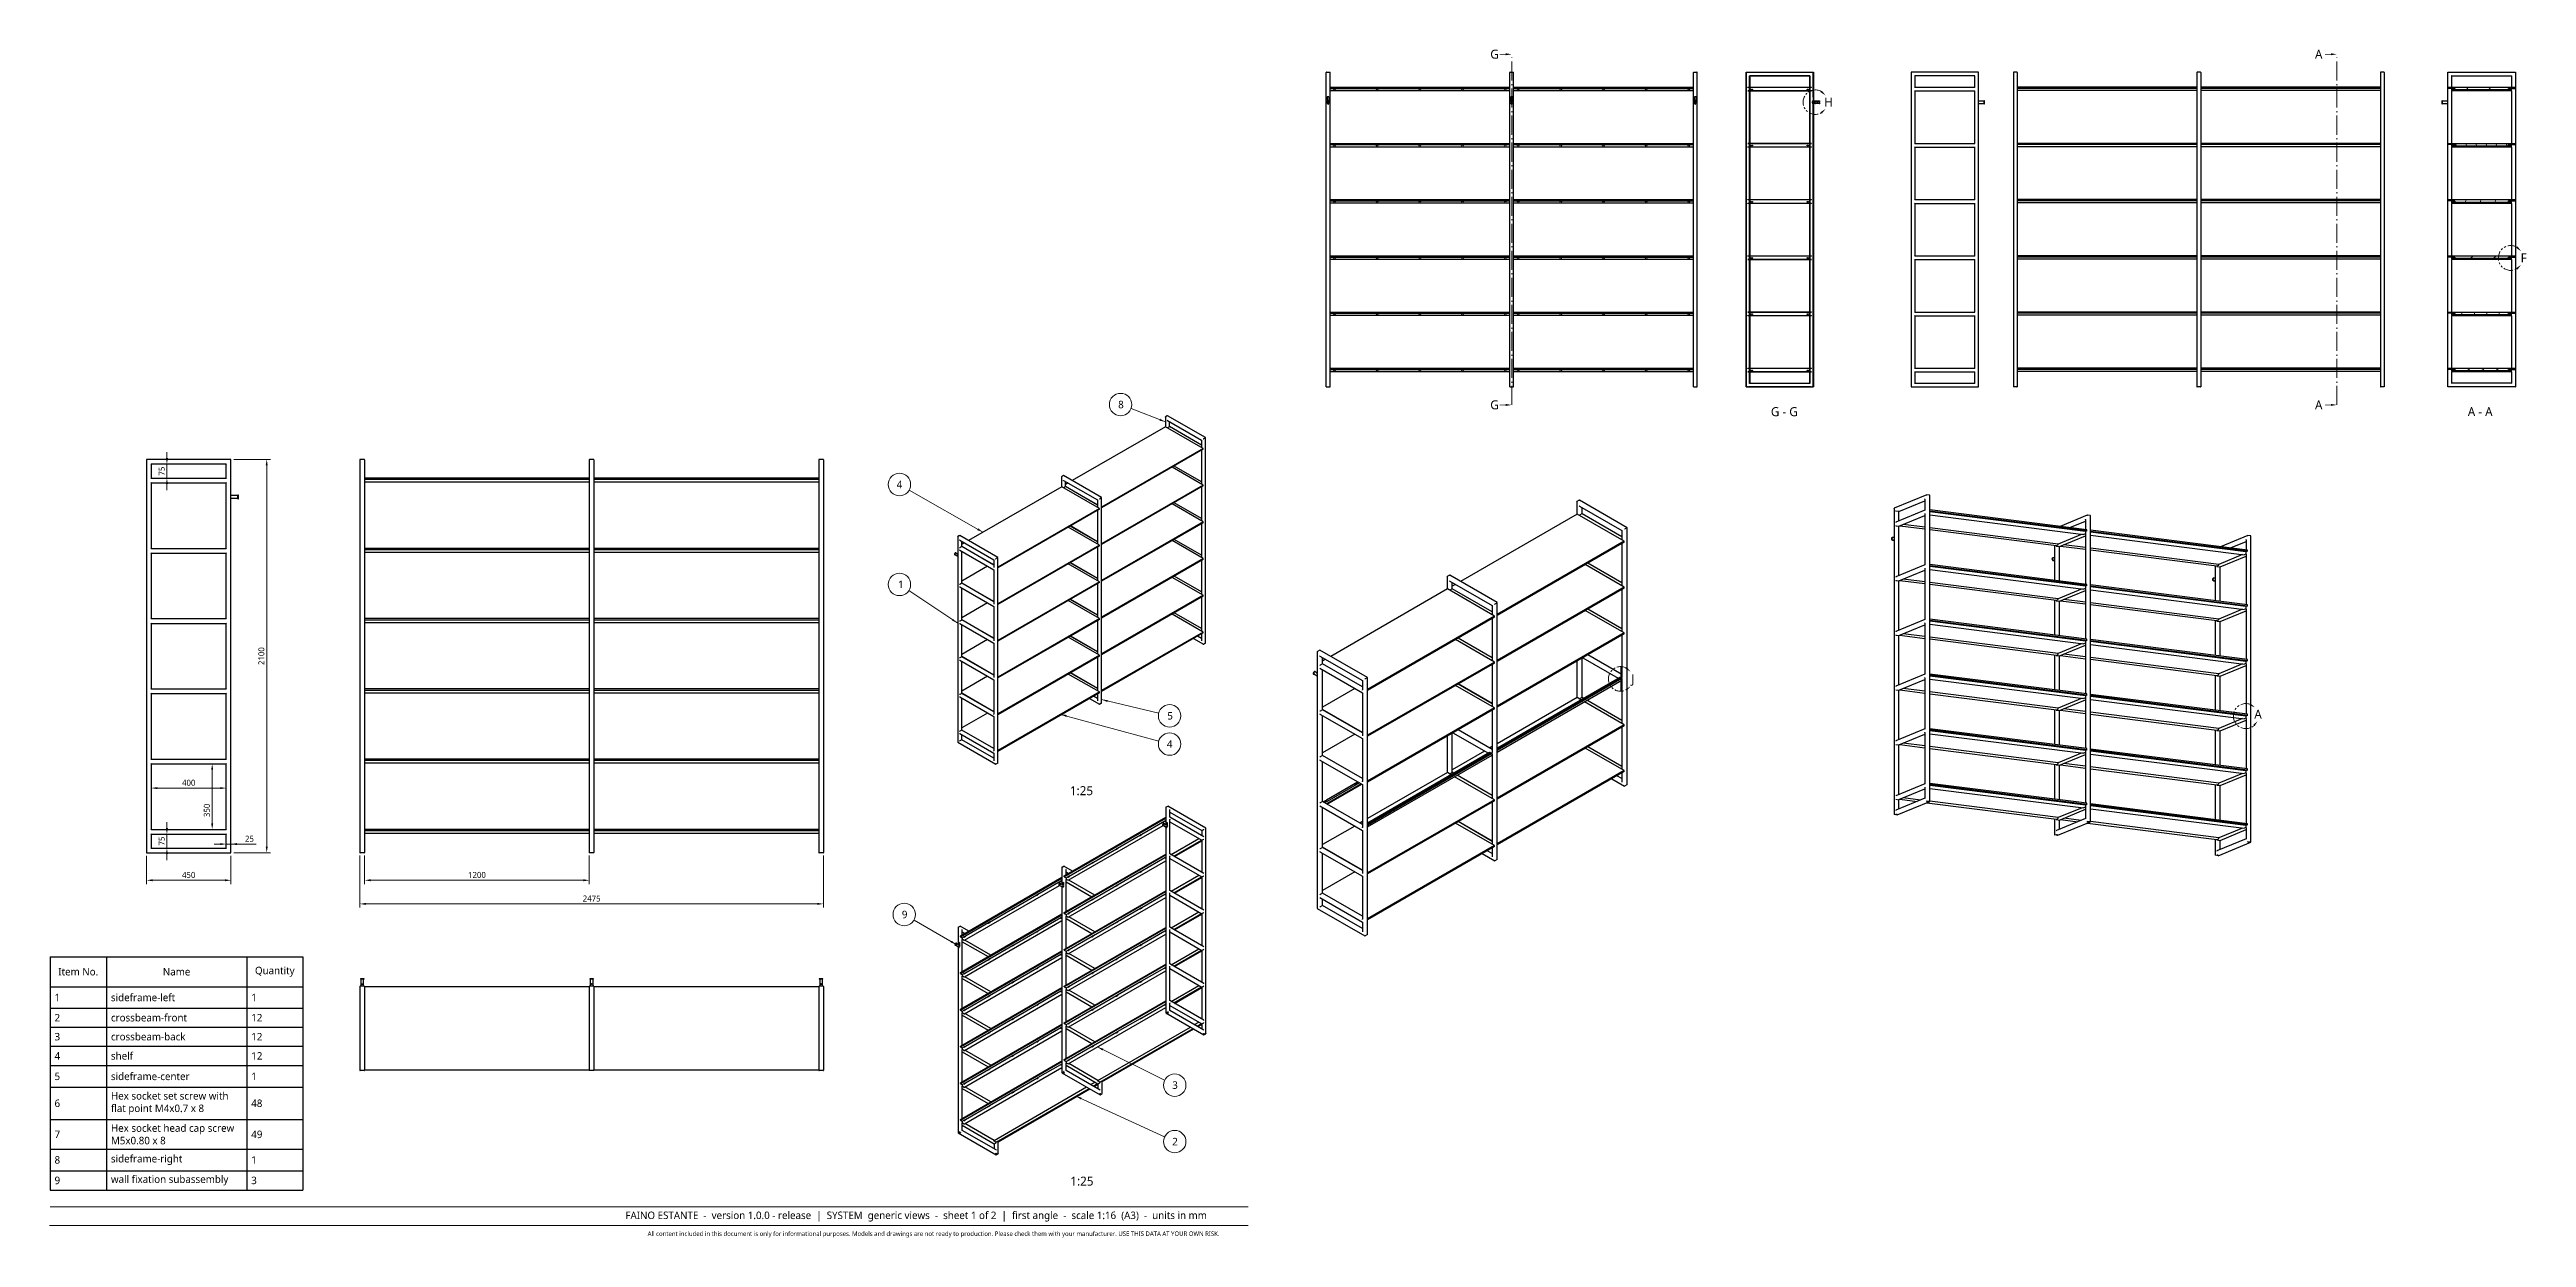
# Model space of a CAD drawing. Header units: inches. Extents: x 20 to 1275, y 6 to 408.
# Drawn here: x 20 to 847, y 6 to 402 of the extents above; entities that cross this region are included whole.
import ezdxf

# ---------------------------------------------------------------- set-up
doc = ezdxf.new("R2010")
doc.units = ezdxf.units.IN
doc.header["$LTSCALE"] = 12.7
doc.header["$MEASUREMENT"] = 0
doc.header["$PDMODE"] = 33
doc.header["$PDSIZE"] = 1
doc.linetypes.add('ONS_DASHDOT', pattern=[0.71, 0.5, -0.1, 0.01, -0.1])
doc.linetypes.add('ONS_PHANTOM', pattern=[0.5, 0.25, -0.05, 0.05, -0.05, 0.05, -0.05])
for name, color, linetype, lineweight in [('ANNOTATION_LINES', 7, 'Continuous', 13), ('ANNOTATION_TEXT', 251, 'Continuous', 25), ('BORDER_FRAME', 7, 'Continuous', 15), ('DETAIL_VIEW_PARENT_BORDER', 7, 'ONS_PHANTOM', 15), ('SECTION_CUTTING_LINE', 7, 'ONS_DASHDOT', 70), ('SKETCHED_GEOMETRY', 7, 'Continuous', 15), ('VIEW_HATCHES', 7, 'Continuous', 13), ('Visible', 7, 'Continuous', 25)]:
    doc.layers.add(name, color=color, linetype=linetype, lineweight=lineweight)
doc.layers.add('TABLES', color=7, linetype='Continuous')
doc.styles.add('Onshape-Standard', font='NotoSans-Regular.ttf')
doc.styles.add('Onshape-Standard-BomTable-DataRow', font='Open Sans')
doc.styles.add('Onshape-Standard-BomTable-HeaderRow', font='Open Sans')
doc.styles.add('Onshape-Standard-Dimension', font='OpenSans-Regular.ttf')
doc.styles.add('Onshape-Standard-NoteStyle', font='Open Sans', dxfattribs={"height": 2.5})
doc.styles.add('Onshape-Standard-View-Label', font='Open Sans', dxfattribs={"height": 3})
doc.dimstyles.new('Onshape-ISO-25$0', dxfattribs={"dimtxt": 2, "dimasz": 2, "dimexe": 1.25, "dimexo": 1, "dimgap": 0.75, "dimtad": 1, "dimtxsty": 'Onshape-Standard-Dimension', "dimcen": 2.5, "dimclrd": 251, "dimclre": 251, "dimclrt": 251, "dimadec": 1, "dimazin": 0, "dimtfac": 1, "dimtmove": 0, "dimatfit": 3, "dimfxl": 1, "dimlwd": 13, "dimlwe": 13, "dimarcsym": 0})
pattern_1 = [(117, (584.9622, 289.7763), (-2.67302, -1.36197), [])]
pattern_2 = [(15, (584.9622, 289.7763), (-0.8541, 3.18756), [])]
pattern_3 = [(75, (584.9622, 289.7763), (-3.18756, 0.8541), [])]

msp = doc.modelspace()

# ---------------------------------------------------------------- texts
at = {"layer": 'ANNOTATION_LINES', "color": 251, "char_height": 2.5, "attachment_point": 4, "style": 'Onshape-Standard'}
for s, insert in [('{\\fOpen Sans;8}', (376.5931, 283.84198)), ('{\\fOpen Sans;4}', (302.66734, 257.16796)), ('{\\fOpen Sans;1}', (303.14418, 223.8479)), ('{\\fOpen Sans;5}', (392.98361, 180.00229)), ('{\\fOpen Sans;4}', (392.84141, 170.59077)), ('{\\fOpen Sans;9}', (304.40295, 113.70608)), ('{\\fOpen Sans;3}', (394.64321, 56.77819)), ('{\\fOpen Sans;2}', (394.6398, 37.93129))]:
    msp.add_mtext(s, dxfattribs=dict(at, insert=insert))
at = {"layer": 'ANNOTATION_TEXT', "color": 7, "char_height": 3, "attachment_point": 2, "style": 'Onshape-Standard-View-Label'}
for s, insert in [(' G - G ', (598.36615, 282.98501)), (' A - A ', (830.57861, 282.98501)), (' 1:25', (363.83942, 156.52694)), (' 1:25', (363.98115, 26.25204))]:
    msp.add_mtext(s, dxfattribs=dict(at, insert=insert))
at = {"layer": 'ANNOTATION_TEXT', "width": 222.743421, "attachment_point": 1, "style": 'Onshape-Standard-NoteStyle'}
for s, insert, char_height in [('{\\fOpen Sans|b0|i0|c0|p0;\\W9.38058;  }FAINO ESTANTE  -  version 1.0.0 - release  |  SYSTEM  generic views  -  sheet 1 of 2  |  first angle  -  scale 1:16  (A3)  -  units in mm', (196.28349, 14.59375), 2.5), ('{\\fOpen Sans|b0|i0|c0|p0;\\W9.04608;     }All content included in this document is only for informational purposes. Models and drawings are not ready to production. Please check them with your manufacturer. USE THIS DATA AT YOUR OWN RISK.', (196.61054, 7.96255), 1.5)]:
    msp.add_mtext(s, dxfattribs=dict(at, insert=insert, char_height=char_height))
at = {"layer": 'SECTION_CUTTING_LINE', "color": 7, "linetype": 'Continuous', "lineweight": -3, "char_height": 3, "attachment_point": 1, "style": 'Onshape-Standard'}
for s, insert, width in [('\\fOpen Sans|b0|i0|c0|p0;\\W1.0000000000;\\T1.0000000000;\\o\\lG', (500.75021, 402.26567), 3.0470027), ('\\fOpen Sans|b0|i0|c0|p0;\\W1.0000000000;\\T1.0000000000;\\o\\lA', (775.94679, 402.23501), 2.6485014), ('\\fOpen Sans|b0|i0|c0|p0;\\W1.0000000000;\\T1.0000000000;\\o\\lG', (500.75021, 285.26567), 3.0470027), ('\\fOpen Sans|b0|i0|c0|p0;\\W1.0000000000;\\T1.0000000000;\\o\\lA', (775.94679, 285.23501), 2.6485014)]:
    msp.add_mtext(s, dxfattribs=dict(at, insert=insert, width=width))
at = {"layer": 'SKETCHED_GEOMETRY', "color": 251, "char_height": 3, "attachment_point": 1, "style": 'Onshape-Standard'}
for s, insert, width in [('\\fNoto Sans|b0|i0|c0|p0;\\W1.0000000000;\\T1.0000000000;\\o\\lH', (612.15953, 386.24707), 3.1021798), ('\\fNoto Sans|b0|i0|c0|p0;\\W1.0000000000;\\T1.0000000000;\\o\\lF', (844.58322, 334.26001), 2.1723433), ('\\fNoto Sans|b0|i0|c0|p0;\\W1.0000000000;\\T1.0000000000;\\o\\lJ', (547.83765, 193.80131), 1.1423706), ('\\fNoto Sans|b0|i0|c0|p0;\\W1.0000000000;\\T1.0000000000;\\o\\lA', (755.70745, 182.052), 2.6750681)]:
    msp.add_mtext(s, dxfattribs=dict(at, insert=insert, width=width))

# ---------------------------------------------------------------- blocks, each defined once
blk = doc.blocks.new('*T1')
at = {"layer": 'TABLES', "color": 0, "linetype": 'ByBlock', "lineweight": -2}
for p, q in [((0, 0), (84.36, 0)), ((0, 0), (0, -77.88)), ((18.82, 0), (18.82, -77.88)), ((65.63, 0), (65.63, -77.88)), ((84.36, 0), (84.36, -77.88)), ((0, -10), (84.36, -10)), ((0, -17.17), (84.36, -17.17)), ((0, -23.5), (84.36, -23.5)), ((0, -29.84), (84.36, -29.84)), ((0, -36.32), (84.36, -36.32)), ((0, -43.49), (84.36, -43.49)), ((0, -54.31), (84.36, -54.31)), ((0, -64.21), (84.36, -64.21)), ((0, -71.37), (84.36, -71.37)), ((0, -77.88), (84.36, -77.88))]:
    blk.add_line(p, q, dxfattribs=at)
at = {"layer": 'TABLES', "color": 0, "char_height": 2.5}
for s, insert, width, attachment_point, style in [('{Item No.}', (9.41, -5), 15.8173, 5, 'Onshape-Standard-BomTable-HeaderRow'), ('{Name}', (42.22, -5), 43.8147, 5, 'Onshape-Standard-BomTable-HeaderRow'), ('{Quantity}', (74.99, -5), 15.7254, 5, 'Onshape-Standard-BomTable-HeaderRow'), ('{1}', (1.5, -13.59), 15.8173, 4, 'Onshape-Standard-BomTable-DataRow'), ('{sideframe-left}', (20.32, -13.59), 43.8147, 4, 'Onshape-Standard-BomTable-DataRow'), ('{1}', (67.13, -13.59), 15.7254, 4, 'Onshape-Standard-BomTable-DataRow'), ('{2}', (1.5, -20.34), 15.8173, 4, 'Onshape-Standard-BomTable-DataRow'), ('{crossbeam-front}', (20.32, -20.34), 43.8147, 4, 'Onshape-Standard-BomTable-DataRow'), ('{12}', (67.13, -20.34), 15.7254, 4, 'Onshape-Standard-BomTable-DataRow'), ('{4}', (1.5, -33.08), 15.8173, 4, 'Onshape-Standard-BomTable-DataRow'), ('{3}', (1.5, -26.67), 15.8173, 4, 'Onshape-Standard-BomTable-DataRow'), ('{shelf}', (20.32, -33.08), 43.8147, 4, 'Onshape-Standard-BomTable-DataRow'), ('{crossbeam-back}', (20.32, -26.67), 43.8147, 4, 'Onshape-Standard-BomTable-DataRow'), ('{12}', (67.13, -26.67), 15.7254, 4, 'Onshape-Standard-BomTable-DataRow'), ('{12}', (67.13, -33.08), 15.7254, 4, 'Onshape-Standard-BomTable-DataRow'), ('{5}', (1.5, -39.91), 15.8173, 4, 'Onshape-Standard-BomTable-DataRow'), ('{sideframe-center}', (20.32, -39.91), 43.8147, 4, 'Onshape-Standard-BomTable-DataRow'), ('{1}', (67.13, -39.91), 15.7254, 4, 'Onshape-Standard-BomTable-DataRow'), ('{6}', (1.5, -48.9), 15.8173, 4, 'Onshape-Standard-BomTable-DataRow'), ('{Hex socket set screw with flat point M4x0.7 x 8}', (20.32, -48.9), 43.8147, 4, 'Onshape-Standard-BomTable-DataRow'), ('{48}', (67.13, -48.9), 15.7254, 4, 'Onshape-Standard-BomTable-DataRow'), ('{Hex socket head cap screw M5x0.80 x 8}', (20.32, -59.26), 43.8147, 4, 'Onshape-Standard-BomTable-DataRow'), ('{7}', (1.5, -59.26), 15.8173, 4, 'Onshape-Standard-BomTable-DataRow'), ('{sideframe-right}', (20.32, -67.79), 43.8147, 4, 'Onshape-Standard-BomTable-DataRow'), ('{49}', (67.13, -59.26), 15.7254, 4, 'Onshape-Standard-BomTable-DataRow'), ('{8}', (1.5, -67.79), 15.8173, 4, 'Onshape-Standard-BomTable-DataRow'), ('{9}', (1.5, -74.63), 15.8173, 4, 'Onshape-Standard-BomTable-DataRow'), ('{wall fixation subassembly}', (20.32, -74.63), 43.8147, 4, 'Onshape-Standard-BomTable-DataRow'), ('{3}', (67.13, -74.63), 15.7254, 4, 'Onshape-Standard-BomTable-DataRow'), ('{1}', (67.13, -67.79), 15.7254, 4, 'Onshape-Standard-BomTable-DataRow')]:
    blk.add_mtext(s, dxfattribs=dict(at, insert=insert, width=width, attachment_point=attachment_point, style=style))
blk = doc.blocks.new('*D2')
at = {"layer": 'ANNOTATION_TEXT', "color": 251, "lineweight": 13}
for p, q in [((52.38, 133.3), (52.38, 123.88)), ((80.51, 133.3), (80.51, 123.88)), ((54.38, 125.13), (78.51, 125.13))]:
    blk.add_line(p, q, dxfattribs=at)
at = {"layer": 'ANNOTATION_TEXT', "color": 251}
for points in [[(54.38, 125.47), (54.38, 124.8), (52.38, 125.13)], [(78.51, 124.8), (78.51, 125.47), (80.51, 125.13)]]:
    blk.add_solid(points, dxfattribs=at)
at = {"layer": 'Defpoints', "color": 0}
for p in [(52.38, 134.3), (80.51, 134.3), (80.51, 125.13)]:
    blk.add_point(p, dxfattribs=at)
at = {"layer": 'ANNOTATION_TEXT', "color": 251, "insert": (66.44, 126.91), "char_height": 2, "attachment_point": 5, "style": 'Onshape-Standard-Dimension'}
blk.add_mtext('450', dxfattribs=at)
blk = doc.blocks.new('*D3')
at = {"layer": 'ANNOTATION_TEXT', "color": 251, "lineweight": 13}
for p, q in [((76.94, 137.2), (74.94, 137.2)), ((78.94, 138.2), (78.94, 138.45)), ((78.94, 137.2), (80.51, 137.2)), ((80.51, 138.2), (80.51, 138.45)), ((80.51, 137.2), (88.9, 137.2)), ((82.51, 137.2), (84.51, 137.2))]:
    blk.add_line(p, q, dxfattribs=at)
at = {"layer": 'ANNOTATION_TEXT', "color": 251}
for points in [[(76.94, 136.87), (76.94, 137.54), (78.94, 137.2)], [(82.51, 137.54), (82.51, 136.87), (80.51, 137.2)]]:
    blk.add_solid(points, dxfattribs=at)
at = {"layer": 'Defpoints', "color": 0}
for p in [(78.94, 137.2), (80.51, 137.2), (80.51, 137.2)]:
    blk.add_point(p, dxfattribs=at)
at = {"layer": 'ANNOTATION_TEXT', "color": 251, "insert": (86.7, 138.98), "char_height": 2, "attachment_point": 5, "style": 'Onshape-Standard-Dimension'}
blk.add_mtext('25', dxfattribs=at)
blk = doc.blocks.new('*D4')
at = {"layer": 'ANNOTATION_TEXT', "color": 251, "lineweight": 13}
for p, q in [((53.94, 156.89), (53.94, 157.14)), ((78.94, 156.89), (78.94, 157.14)), ((55.94, 155.89), (76.94, 155.89))]:
    blk.add_line(p, q, dxfattribs=at)
at = {"layer": 'ANNOTATION_TEXT', "color": 251}
for points in [[(55.94, 156.22), (55.94, 155.56), (53.94, 155.89)], [(76.94, 155.56), (76.94, 156.22), (78.94, 155.89)]]:
    blk.add_solid(points, dxfattribs=at)
at = {"layer": 'Defpoints', "color": 0}
for p in [(53.94, 155.89), (78.94, 155.89), (78.94, 155.89)]:
    blk.add_point(p, dxfattribs=at)
at = {"layer": 'ANNOTATION_TEXT', "color": 251, "insert": (66.44, 157.66), "char_height": 2, "attachment_point": 5, "style": 'Onshape-Standard-Dimension'}
blk.add_mtext('400', dxfattribs=at)
blk = doc.blocks.new('*D5')
at = {"layer": 'ANNOTATION_TEXT', "color": 251, "lineweight": 13}
for p, q in [((73.27, 163.99), (73.02, 163.99)), ((74.27, 161.99), (74.27, 144.11)), ((73.27, 142.11), (73.02, 142.11))]:
    blk.add_line(p, q, dxfattribs=at)
at = {"layer": 'ANNOTATION_TEXT', "color": 251}
for points in [[(74.61, 161.99), (73.94, 161.99), (74.27, 163.99)], [(73.94, 144.11), (74.61, 144.11), (74.27, 142.11)]]:
    blk.add_solid(points, dxfattribs=at)
at = {"layer": 'Defpoints', "color": 0}
for p in [(74.27, 163.99), (74.27, 142.11), (74.27, 142.11)]:
    blk.add_point(p, dxfattribs=at)
at = {"layer": 'ANNOTATION_TEXT', "color": 251, "insert": (72.5, 148.46), "char_height": 2, "attachment_point": 5, "rotation": 90, "style": 'Onshape-Standard-Dimension'}
blk.add_mtext('350', dxfattribs=at)
blk = doc.blocks.new('*D6')
at = {"layer": 'ANNOTATION_TEXT', "color": 251, "lineweight": 13}
for p, q in [((81.51, 265.55), (93.72, 265.55)), ((92.47, 136.3), (92.47, 263.55)), ((81.51, 134.3), (93.72, 134.3))]:
    blk.add_line(p, q, dxfattribs=at)
at = {"layer": 'ANNOTATION_TEXT', "color": 251}
for points in [[(92.8, 263.55), (92.14, 263.55), (92.47, 265.55)], [(92.14, 136.3), (92.8, 136.3), (92.47, 134.3)]]:
    blk.add_solid(points, dxfattribs=at)
at = {"layer": 'Defpoints', "color": 0}
for p in [(80.51, 265.55), (92.47, 265.55), (80.51, 134.3)]:
    blk.add_point(p, dxfattribs=at)
at = {"layer": 'ANNOTATION_TEXT', "color": 251, "insert": (90.7, 199.92), "char_height": 2, "attachment_point": 5, "rotation": 90, "style": 'Onshape-Standard-Dimension'}
blk.add_mtext('2100', dxfattribs=at)
blk = doc.blocks.new('*D7')
at = {"layer": 'ANNOTATION_TEXT', "color": 251, "lineweight": 13}
for p, q in [((58.17, 140.55), (57.92, 140.55)), ((59.17, 142.55), (59.17, 144.55)), ((59.17, 140.55), (59.17, 135.86)), ((58.17, 135.86), (57.92, 135.86)), ((59.17, 133.86), (59.17, 131.86))]:
    blk.add_line(p, q, dxfattribs=at)
at = {"layer": 'ANNOTATION_TEXT', "color": 251}
for points in [[(58.84, 142.55), (59.5, 142.55), (59.17, 140.55)], [(59.5, 133.86), (58.84, 133.86), (59.17, 135.86)]]:
    blk.add_solid(points, dxfattribs=at)
at = {"layer": 'Defpoints', "color": 0}
for p in [(59.17, 140.55), (59.17, 135.86), (59.17, 135.86)]:
    blk.add_point(p, dxfattribs=at)
at = {"layer": 'ANNOTATION_TEXT', "color": 251, "insert": (57.41, 138.21), "char_height": 2, "attachment_point": 5, "rotation": 90, "style": 'Onshape-Standard-Dimension'}
blk.add_mtext('75', dxfattribs=at)
blk = doc.blocks.new('*D8')
at = {"layer": 'ANNOTATION_TEXT', "color": 251, "lineweight": 13}
for p, q in [((59.17, 265.99), (59.17, 267.99)), ((58.17, 263.99), (57.92, 263.99)), ((58.17, 259.3), (57.92, 259.3)), ((59.17, 259.3), (59.17, 263.99)), ((59.17, 257.3), (59.17, 255.3))]:
    blk.add_line(p, q, dxfattribs=at)
at = {"layer": 'ANNOTATION_TEXT', "color": 251}
for points in [[(58.84, 265.99), (59.5, 265.99), (59.17, 263.99)], [(59.5, 257.3), (58.84, 257.3), (59.17, 259.3)]]:
    blk.add_solid(points, dxfattribs=at)
at = {"layer": 'Defpoints', "color": 0}
for p in [(59.17, 263.99), (59.17, 263.99), (59.17, 259.3)]:
    blk.add_point(p, dxfattribs=at)
at = {"layer": 'ANNOTATION_TEXT', "color": 251, "insert": (57.41, 261.64), "char_height": 2, "attachment_point": 5, "rotation": 90, "style": 'Onshape-Standard-Dimension'}
blk.add_mtext('75', dxfattribs=at)
blk = doc.blocks.new('*D9')
at = {"layer": 'ANNOTATION_TEXT', "color": 251, "lineweight": 13}
for p, q in [((125.12, 133.39), (125.12, 123.88)), ((200.12, 133.39), (200.12, 123.88)), ((127.12, 125.13), (198.12, 125.13))]:
    blk.add_line(p, q, dxfattribs=at)
at = {"layer": 'ANNOTATION_TEXT', "color": 251}
for points in [[(127.12, 125.47), (127.12, 124.8), (125.12, 125.13)], [(198.12, 124.8), (198.12, 125.47), (200.12, 125.13)]]:
    blk.add_solid(points, dxfattribs=at)
at = {"layer": 'Defpoints', "color": 0}
for p in [(125.12, 134.39), (200.12, 134.39), (200.12, 125.13)]:
    blk.add_point(p, dxfattribs=at)
at = {"layer": 'ANNOTATION_TEXT', "color": 251, "insert": (162.62, 126.91), "char_height": 2, "attachment_point": 5, "style": 'Onshape-Standard-Dimension'}
blk.add_mtext('1200', dxfattribs=at)
blk = doc.blocks.new('*D10')
at = {"layer": 'ANNOTATION_TEXT', "color": 251, "lineweight": 13}
for p, q in [((123.55, 133.39), (123.55, 116)), ((278.24, 133.39), (278.24, 116)), ((125.55, 117.25), (276.24, 117.25))]:
    blk.add_line(p, q, dxfattribs=at)
at = {"layer": 'ANNOTATION_TEXT', "color": 251}
for points in [[(125.55, 117.59), (125.55, 116.92), (123.55, 117.25)], [(276.24, 116.92), (276.24, 117.59), (278.24, 117.25)]]:
    blk.add_solid(points, dxfattribs=at)
at = {"layer": 'Defpoints', "color": 0}
for p in [(123.55, 134.39), (278.24, 134.39), (278.24, 117.25)]:
    blk.add_point(p, dxfattribs=at)
at = {"layer": 'ANNOTATION_TEXT', "color": 251, "insert": (200.9, 119.03), "char_height": 2, "attachment_point": 5, "style": 'Onshape-Standard-Dimension'}
blk.add_mtext('2475', dxfattribs=at)

# ---------------------------------------------------------------- dimensions: what is measured, and where the dimension line sits
at = {"layer": 'ANNOTATION_TEXT'}
for base, p1, p2, angle, picture, middle, dimtype in [((59.1703, 263.98655), (59.1703, 259.29905, 77.25), (59.1703, 263.98655, 77.25), 90, '*D8', (59.1703, 261.6428), 160), ((92.47071, 265.54905), (80.5073, 134.29905), (80.5073, 265.54905), 90, '*D6', (92.47071, 199.92405), 161), ((74.27361, 142.11155), (74.27361, 163.98655, 77.25), (74.27361, 142.11155, 77.25), 90, '*D5', (74.27361, 148.46285), 160), ((59.1703, 135.86155), (59.1703, 140.54905, 77.25), (59.1703, 135.86155, 77.25), 90, '*D7', (59.1703, 138.2053), 160), ((80.5073, 125.1328), (52.3823, 134.29905), (80.5073, 134.29905), 0, '*D2', (66.4448, 125.1328), 161)]:
    dim = msp.add_linear_dim(base=base, p1=p1, p2=p2, angle=angle, dimstyle='Onshape-ISO-25$0', override={"dimlfac": 16, "dimpost": ''}, dxfattribs=at)
    dim.commit()
    dim.dimension.update_dxf_attribs({"geometry": picture, "text_midpoint": middle, "dimtype": dimtype})
for base, p1, p2, picture, middle in [((78.9448, 155.88902), (53.9448, 155.88902, 77.25), (78.9448, 155.88902, 77.25), '*D4', (66.4448, 155.88902)), ((80.5073, 137.2038), (78.9448, 137.2038, 77.25), (80.5073, 137.2038, 77.25), '*D3', (86.70416, 137.2038)), ((278.24205, 117.25218), (123.55455, 134.3928, 13.57812), (278.24205, 134.3928, 13.57812), '*D10', (200.8983, 117.25218)), ((200.11705, 125.1328), (125.11705, 134.3928, 13.57812), (200.11705, 134.3928, 13.57812), '*D9', (162.61705, 125.1328))]:
    dim = msp.add_linear_dim(base=base, p1=p1, p2=p2, dimstyle='Onshape-ISO-25$0', override={"dimlfac": 16, "dimpost": ''}, dxfattribs=at)
    dim.commit()
    dim.dimension.update_dxf_attribs({"geometry": picture, "text_midpoint": middle, "dimtype": 160})

# ---------------------------------------------------------------- hatches: boundary and pattern name
at = {"layer": 'VIEW_HATCHES'}
h = msp.add_hatch(dxfattribs=at)
h.set_pattern_fill('LINE', color=256, scale=26.4, angle=75, style=0)
h.set_pattern_definition(pattern_3)
edge = h.paths.add_edge_path()
edge.add_line((608.54115, 386.48501), (608.61615, 386.48501))
edge.add_line((608.61615, 394.73501), (608.61615, 386.48501))
edge.add_line((586.11615, 394.73501), (608.61615, 394.73501))
edge.add_line((586.11615, 289.73501), (586.11615, 394.73501))
edge.add_line((586.56615, 289.73501), (586.11615, 289.73501))
edge.add_line((586.56615, 289.81001), (586.56615, 289.73501))
edge.add_line((586.19115, 289.81001), (586.56615, 289.81001))
edge.add_line((586.19115, 394.66001), (586.19115, 289.81001))
edge.add_line((608.54115, 394.66001), (586.19115, 394.66001))
edge.add_line((608.54115, 386.48501), (608.54115, 394.66001))
h = msp.add_hatch(dxfattribs=at)
h.set_pattern_fill('LINE', color=256, scale=26.4, angle=75, style=0)
h.set_pattern_definition(pattern_3)
edge = h.paths.add_edge_path()
edge.add_line((587.29115, 389.73501), (587.29115, 393.56001))
edge.add_line((586.74115, 389.73501), (587.29115, 389.73501))
edge.add_line((586.74115, 389.66001), (586.74115, 389.73501))
edge.add_line((587.29115, 389.66001), (586.74115, 389.66001))
edge.add_line((587.29115, 388.56001), (587.29115, 389.66001))
edge.add_line((586.74115, 388.56001), (587.29115, 388.56001))
edge.add_line((586.74115, 388.48501), (586.74115, 388.56001))
edge.add_line((587.29115, 388.48501), (586.74115, 388.48501))
edge.add_line((587.29115, 370.98501), (587.29115, 388.48501))
edge.add_line((586.74115, 370.98501), (587.29115, 370.98501))
edge.add_line((586.74115, 370.91001), (586.74115, 370.98501))
edge.add_line((587.29115, 370.91001), (586.74115, 370.91001))
edge.add_line((587.29115, 369.81001), (587.29115, 370.91001))
edge.add_line((586.74115, 369.81001), (587.29115, 369.81001))
edge.add_line((586.74115, 369.73501), (586.74115, 369.81001))
edge.add_line((587.29115, 369.73501), (586.74115, 369.73501))
edge.add_line((587.29115, 352.23501), (587.29115, 369.73501))
edge.add_line((586.74115, 352.23501), (587.29115, 352.23501))
edge.add_line((586.74115, 352.16001), (586.74115, 352.23501))
edge.add_line((587.29115, 352.16001), (586.74115, 352.16001))
edge.add_line((587.29115, 351.06001), (587.29115, 352.16001))
edge.add_line((586.74115, 351.06001), (587.29115, 351.06001))
edge.add_line((586.74115, 350.98501), (586.74115, 351.06001))
edge.add_line((587.29115, 350.98501), (586.74115, 350.98501))
edge.add_line((587.29115, 333.48501), (587.29115, 350.98501))
edge.add_line((586.74115, 333.48501), (587.29115, 333.48501))
edge.add_line((586.74115, 333.41001), (586.74115, 333.48501))
edge.add_line((587.29115, 333.41001), (586.74115, 333.41001))
edge.add_line((587.29115, 332.31001), (587.29115, 333.41001))
edge.add_line((586.74115, 332.31001), (587.29115, 332.31001))
edge.add_line((586.74115, 332.23501), (586.74115, 332.31001))
edge.add_line((587.29115, 332.23501), (586.74115, 332.23501))
edge.add_line((587.29115, 314.73501), (587.29115, 332.23501))
edge.add_line((586.74115, 314.73501), (587.29115, 314.73501))
edge.add_line((586.74115, 314.66001), (586.74115, 314.73501))
edge.add_line((587.29115, 314.66001), (586.74115, 314.66001))
edge.add_line((587.29115, 313.56001), (587.29115, 314.66001))
edge.add_line((586.74115, 313.56001), (587.29115, 313.56001))
edge.add_line((586.74115, 313.48501), (586.74115, 313.56001))
edge.add_line((587.29115, 313.48501), (586.74115, 313.48501))
edge.add_line((587.29115, 295.98501), (587.29115, 313.48501))
edge.add_line((586.74115, 295.98501), (587.29115, 295.98501))
edge.add_line((586.74115, 295.91001), (586.74115, 295.98501))
edge.add_line((587.29115, 295.91001), (586.74115, 295.91001))
edge.add_line((587.29115, 294.81001), (587.29115, 295.91001))
edge.add_line((586.74115, 294.81001), (587.29115, 294.81001))
edge.add_line((586.74115, 294.73501), (586.74115, 294.81001))
edge.add_line((587.29115, 294.73501), (586.74115, 294.73501))
edge.add_line((587.29115, 290.91001), (587.29115, 294.73501))
edge.add_line((607.44115, 290.91001), (587.29115, 290.91001))
edge.add_line((607.44115, 294.73501), (607.44115, 290.91001))
edge.add_line((607.99115, 294.73501), (607.44115, 294.73501))
edge.add_line((607.99115, 294.73501), (607.99115, 294.81001))
edge.add_line((607.44115, 294.81001), (607.99115, 294.81001))
edge.add_line((607.44115, 295.91001), (607.44115, 294.81001))
edge.add_line((607.99115, 295.91001), (607.44115, 295.91001))
edge.add_line((607.99115, 295.91001), (607.99115, 295.98501))
edge.add_line((607.44115, 295.98501), (607.99115, 295.98501))
edge.add_line((607.44115, 313.48501), (607.44115, 295.98501))
edge.add_line((607.99115, 313.48501), (607.44115, 313.48501))
edge.add_line((607.99115, 313.48501), (607.99115, 313.56001))
edge.add_line((607.44115, 313.56001), (607.99115, 313.56001))
edge.add_line((607.44115, 314.66001), (607.44115, 313.56001))
edge.add_line((607.99115, 314.66001), (607.44115, 314.66001))
edge.add_line((607.99115, 314.66001), (607.99115, 314.73501))
edge.add_line((607.44115, 314.73501), (607.99115, 314.73501))
edge.add_line((607.44115, 332.23501), (607.44115, 314.73501))
edge.add_line((607.99115, 332.23501), (607.44115, 332.23501))
edge.add_line((607.99115, 332.23501), (607.99115, 332.31001))
edge.add_line((607.44115, 332.31001), (607.99115, 332.31001))
edge.add_line((607.44115, 333.41001), (607.44115, 332.31001))
edge.add_line((607.99115, 333.41001), (607.44115, 333.41001))
edge.add_line((607.99115, 333.41001), (607.99115, 333.48501))
edge.add_line((607.44115, 333.48501), (607.99115, 333.48501))
edge.add_line((607.44115, 350.98501), (607.44115, 333.48501))
edge.add_line((607.99115, 350.98501), (607.44115, 350.98501))
edge.add_line((607.99115, 350.98501), (607.99115, 351.06001))
edge.add_line((607.44115, 351.06001), (607.99115, 351.06001))
edge.add_line((607.44115, 352.16001), (607.44115, 351.06001))
edge.add_line((607.99115, 352.16001), (607.44115, 352.16001))
edge.add_line((607.99115, 352.16001), (607.99115, 352.23501))
edge.add_line((607.44115, 352.23501), (607.99115, 352.23501))
edge.add_line((607.44115, 369.73501), (607.44115, 352.23501))
edge.add_line((607.99115, 369.73501), (607.44115, 369.73501))
edge.add_line((607.99115, 369.73501), (607.99115, 369.81001))
edge.add_line((607.44115, 369.81001), (607.99115, 369.81001))
edge.add_line((607.44115, 370.91001), (607.44115, 369.81001))
edge.add_line((607.99115, 370.91001), (607.44115, 370.91001))
edge.add_line((607.99115, 370.91001), (607.99115, 370.98501))
edge.add_line((607.44115, 370.98501), (607.99115, 370.98501))
edge.add_line((607.44115, 388.48501), (607.44115, 370.98501))
edge.add_line((607.99115, 388.48501), (607.44115, 388.48501))
edge.add_line((607.99115, 388.48501), (607.99115, 388.56001))
edge.add_line((607.44115, 388.56001), (607.99115, 388.56001))
edge.add_line((607.44115, 389.66001), (607.44115, 388.56001))
edge.add_line((607.99115, 389.66001), (607.44115, 389.66001))
edge.add_line((607.99115, 389.66001), (607.99115, 389.73501))
edge.add_line((607.44115, 389.73501), (607.99115, 389.73501))
edge.add_line((607.44115, 393.56001), (607.44115, 389.73501))
edge.add_line((587.29115, 393.56001), (607.44115, 393.56001))
edge = h.paths.add_edge_path(flags=0)
edge.add_line((587.36615, 290.98501), (607.36615, 290.98501))
edge.add_line((587.36615, 294.73501), (587.36615, 290.98501))
edge.add_line((607.36615, 294.73501), (587.36615, 294.73501))
edge.add_line((607.36615, 290.98501), (607.36615, 294.73501))
edge = h.paths.add_edge_path(flags=0)
edge.add_line((587.36615, 389.73501), (607.36615, 389.73501))
edge.add_line((587.36615, 393.48501), (587.36615, 389.73501))
edge.add_line((607.36615, 393.48501), (587.36615, 393.48501))
edge.add_line((607.36615, 389.73501), (607.36615, 393.48501))
edge = h.paths.add_edge_path(flags=0)
edge.add_line((587.36615, 370.98501), (607.36615, 370.98501))
edge.add_line((587.36615, 388.48501), (587.36615, 370.98501))
edge.add_line((607.36615, 388.48501), (587.36615, 388.48501))
edge.add_line((607.36615, 370.98501), (607.36615, 388.48501))
edge = h.paths.add_edge_path(flags=0)
edge.add_line((587.36615, 352.23501), (607.36615, 352.23501))
edge.add_line((587.36615, 369.73501), (587.36615, 352.23501))
edge.add_line((607.36615, 369.73501), (587.36615, 369.73501))
edge.add_line((607.36615, 352.23501), (607.36615, 369.73501))
edge = h.paths.add_edge_path(flags=0)
edge.add_line((587.36615, 333.48501), (607.36615, 333.48501))
edge.add_line((587.36615, 350.98501), (587.36615, 333.48501))
edge.add_line((607.36615, 350.98501), (587.36615, 350.98501))
edge.add_line((607.36615, 333.48501), (607.36615, 350.98501))
edge = h.paths.add_edge_path(flags=0)
edge.add_line((587.36615, 314.73501), (607.36615, 314.73501))
edge.add_line((587.36615, 332.23501), (587.36615, 314.73501))
edge.add_line((607.36615, 332.23501), (587.36615, 332.23501))
edge.add_line((607.36615, 314.73501), (607.36615, 332.23501))
edge = h.paths.add_edge_path(flags=0)
edge.add_line((587.36615, 295.98501), (607.36615, 295.98501))
edge.add_line((587.36615, 313.48501), (587.36615, 295.98501))
edge.add_line((607.36615, 313.48501), (587.36615, 313.48501))
edge.add_line((607.36615, 295.98501), (607.36615, 313.48501))
edge = h.paths.add_edge_path(flags=0)
edge.add_line((607.36615, 295.91001), (587.36615, 295.91001))
edge.add_line((607.36615, 294.81001), (607.36615, 295.91001))
edge.add_line((587.36615, 294.81001), (607.36615, 294.81001))
edge.add_line((587.36615, 295.91001), (587.36615, 294.81001))
edge = h.paths.add_edge_path(flags=0)
edge.add_line((587.36615, 314.66001), (587.36615, 313.56001))
edge.add_line((607.36615, 314.66001), (587.36615, 314.66001))
edge.add_line((607.36615, 313.56001), (607.36615, 314.66001))
edge.add_line((587.36615, 313.56001), (607.36615, 313.56001))
edge = h.paths.add_edge_path(flags=0)
edge.add_line((587.36615, 333.41001), (587.36615, 332.31001))
edge.add_line((607.36615, 333.41001), (587.36615, 333.41001))
edge.add_line((607.36615, 332.31001), (607.36615, 333.41001))
edge.add_line((587.36615, 332.31001), (607.36615, 332.31001))
edge = h.paths.add_edge_path(flags=0)
edge.add_line((587.36615, 352.16001), (587.36615, 351.06001))
edge.add_line((607.36615, 352.16001), (587.36615, 352.16001))
edge.add_line((607.36615, 351.06001), (607.36615, 352.16001))
edge.add_line((587.36615, 351.06001), (607.36615, 351.06001))
edge = h.paths.add_edge_path(flags=0)
edge.add_line((587.36615, 370.91001), (587.36615, 369.81001))
edge.add_line((607.36615, 370.91001), (587.36615, 370.91001))
edge.add_line((607.36615, 369.81001), (607.36615, 370.91001))
edge.add_line((587.36615, 369.81001), (607.36615, 369.81001))
edge = h.paths.add_edge_path(flags=0)
edge.add_line((587.36615, 389.66001), (587.36615, 388.56001))
edge.add_line((607.36615, 389.66001), (587.36615, 389.66001))
edge.add_line((607.36615, 388.56001), (607.36615, 389.66001))
edge.add_line((587.36615, 388.56001), (607.36615, 388.56001))
h = msp.add_hatch(dxfattribs=at)
h.set_pattern_fill('LINE', color=256, scale=46.76921, angle=51, style=0)
h.set_pattern_definition([(51, (843.9826, 289.776), (-4.5433, 3.6791), [])])
edge = h.paths.add_edge_path()
edge.add_line((820.47861, 389.73501), (842.67861, 389.73501))
edge.add_line((820.47861, 389.73501), (820.47861, 389.33501))
edge.add_line((822.65361, 389.33501), (820.47861, 389.33501))
edge.add_line((822.65361, 389.03501), (822.65361, 389.33501))
edge.add_line((822.85361, 389.03501), (822.65361, 389.03501))
edge.add_line((822.85361, 388.93501), (822.85361, 389.03501))
edge.add_line((822.85361, 388.93501), (840.30361, 388.93501))
edge.add_line((840.30361, 388.93501), (840.30361, 389.03501))
edge.add_line((840.30361, 389.03501), (840.50361, 389.03501))
edge.add_line((840.50361, 389.03501), (840.50361, 389.33501))
edge.add_line((840.50361, 389.33501), (842.67861, 389.33501))
edge.add_line((842.67861, 389.73501), (842.67861, 389.33501))
h = msp.add_hatch(dxfattribs=at)
h.set_pattern_fill('LINE', color=256, scale=31.944, angle=27, style=0)
h.set_pattern_definition([(27, (843.9826, 289.7763), (-1.81278, 3.55779), [])])
edge = h.paths.add_edge_path()
edge.add_line((821.57861, 388.71001), (821.57861, 389.33501))
edge.add_arc((821.65361, 388.71001), 0.075, 180, 270, ccw=False)
edge.add_line((822.75361, 388.63501), (821.65361, 388.63501))
edge.add_arc((822.75361, 388.71001), 0.075, 270, 360, ccw=False)
edge.add_line((822.82861, 389.03501), (822.82861, 388.71001))
edge.add_line((822.82861, 389.03501), (822.75361, 389.03501))
edge.add_line((822.75361, 389.03501), (822.75361, 388.71001))
edge.add_line((822.75361, 388.71001), (821.65361, 388.71001))
edge.add_line((821.65361, 388.71001), (821.65361, 389.33501))
edge.add_line((821.57861, 389.33501), (821.65361, 389.33501))
h = msp.add_hatch(dxfattribs=at)
h.set_pattern_fill('LINE', color=256, scale=42.517464, angle=153, style=0)
h.set_pattern_definition([(153, (843.9826, 289.7763), (-2.41282, -4.73542), [])])
edge = h.paths.add_edge_path()
edge.add_line((840.40361, 389.03501), (840.40361, 388.71001))
edge.add_line((840.32861, 389.03501), (840.40361, 389.03501))
edge.add_line((840.32861, 389.03501), (840.32861, 388.71001))
edge.add_arc((840.40361, 388.71001), 0.075, 180, 270)
edge.add_line((840.40361, 388.63501), (841.50361, 388.63501))
edge.add_arc((841.50361, 388.71001), 0.075, 270, 360)
edge.add_line((841.57861, 388.71001), (841.57861, 389.33501))
edge.add_line((841.57861, 389.33501), (841.50361, 389.33501))
edge.add_line((841.50361, 388.71001), (841.50361, 389.33501))
edge.add_line((840.40361, 388.71001), (841.50361, 388.71001))
h = msp.add_hatch(dxfattribs=at)
h.set_pattern_fill('LINE', color=256, scale=26.4, angle=75, style=0)
h.set_pattern_definition(pattern_3)
edge = h.paths.add_edge_path()
edge.add_line((608.61615, 384.09751), (608.54115, 384.09751))
edge.add_line((608.54115, 289.81001), (608.54115, 384.09751))
edge.add_line((608.16615, 289.81001), (608.54115, 289.81001))
edge.add_line((608.16615, 289.73501), (608.16615, 289.81001))
edge.add_line((608.61615, 289.73501), (608.16615, 289.73501))
edge.add_line((608.61615, 384.09751), (608.61615, 289.73501))
h = msp.add_hatch(dxfattribs=at)
h.set_pattern_fill('LINE', color=256, scale=29.04, angle=51, style=0)
h.set_pattern_definition([(51, (584.962, 289.7763), (-2.82104, 2.28443), [])])
edge = h.paths.add_edge_path()
edge.add_line((608.19115, 384.63501), (608.19115, 384.54751))
edge.add_arc((608.21615, 384.54751), 0.025, 180, 270)
edge.add_line((608.21615, 384.52251), (608.44115, 384.52251))
edge.add_line((608.44115, 384.52251), (608.44115, 384.58677))
edge.add_arc((608.45115, 384.58677), 0.01, 120.25643716, 180, ccw=False)
edge.add_line((608.44612, 384.59541), (608.46882, 384.60865))
edge.add_arc((608.47386, 384.60001), 0.01, 90, 120.25643716, ccw=False)
edge.add_line((608.47386, 384.61001), (608.9195, 384.61001))
edge.add_line((608.94115, 384.63166), (608.9195, 384.61001))
edge.add_line((608.94115, 384.63166), (608.94115, 384.83836))
edge.add_line((608.9195, 384.86001), (608.94115, 384.83836))
edge.add_line((608.9195, 384.86001), (608.47386, 384.86001))
edge.add_arc((608.47386, 384.87001), 0.01, 239.74356284, 270, ccw=False)
edge.add_line((608.46882, 384.86137), (608.44612, 384.87462))
edge.add_arc((608.45115, 384.88326), 0.01, 180, 239.74356284, ccw=False)
edge.add_line((608.44115, 384.88326), (608.44115, 384.94751))
edge.add_line((608.44115, 384.94751), (608.21615, 384.94751))
edge.add_arc((608.21615, 384.92251), 0.025, 90, 180)
edge.add_line((608.19115, 384.92251), (608.19115, 384.83501))
edge.add_line((608.19115, 384.83501), (608.31615, 384.83501))
edge.add_line((608.35255, 384.73501), (608.31615, 384.83501))
edge.add_line((608.31615, 384.63501), (608.35255, 384.73501))
edge.add_line((608.31615, 384.63501), (608.19115, 384.63501))
h = msp.add_hatch(dxfattribs=at)
h.set_pattern_fill('LINE', color=256, scale=26.4, angle=15, style=0)
h.set_pattern_definition(pattern_2)
edge = h.paths.add_edge_path()
edge.add_line((608.54115, 385.23501), (608.44115, 385.23501))
edge.add_line((608.44115, 384.84751), (608.44115, 385.23501))
edge.add_line((608.54115, 384.84751), (608.44115, 384.84751))
edge.add_line((608.54115, 384.84751), (608.54115, 385.23501))
h = msp.add_hatch(dxfattribs=at)
h.set_pattern_fill('LINE', color=256, scale=26.4, angle=15, style=0)
h.set_pattern_definition(pattern_2)
edge = h.paths.add_edge_path()
edge.add_line((608.54115, 384.23501), (608.54115, 384.62251))
edge.add_line((608.44115, 384.62251), (608.54115, 384.62251))
edge.add_line((608.44115, 384.23501), (608.44115, 384.62251))
edge.add_line((608.54115, 384.23501), (608.44115, 384.23501))
h = msp.add_hatch(dxfattribs=at)
h.set_pattern_fill('LINE', color=256, scale=24, angle=117, style=0)
h.set_pattern_definition(pattern_1)
edge = h.paths.add_edge_path()
edge.add_line((609.13365, 385.03501), (608.61615, 385.03501))
edge.add_line((609.13365, 385.11001), (609.13365, 385.03501))
edge.add_line((608.61615, 385.11001), (609.13365, 385.11001))
edge.add_line((608.61615, 385.03501), (608.61615, 385.11001))
h = msp.add_hatch(dxfattribs=at)
h.set_pattern_fill('LINE', color=256, scale=29.04, angle=129, style=0)
h.set_pattern_definition([(129, (584.962, 289.7763), (-2.82104, -2.28443), [])])
edge = h.paths.add_edge_path()
edge.add_line((609.3238, 385.03001), (609.81615, 385.03001))
edge.add_line((609.29115, 384.96001), (609.3238, 385.03001))
edge.add_line((609.06615, 384.96001), (609.29115, 384.96001))
edge.add_line((609.03351, 385.03001), (609.06615, 384.96001))
edge.add_line((608.61615, 385.03001), (609.03351, 385.03001))
edge.add_line((608.61615, 384.84001), (608.61615, 385.03001))
edge.add_line((608.98615, 384.84001), (608.61615, 384.84001))
edge.add_line((609.04924, 384.73501), (608.98615, 384.84001))
edge.add_line((608.98615, 384.63001), (609.04924, 384.73501))
edge.add_line((608.61615, 384.63001), (608.98615, 384.63001))
edge.add_line((608.61615, 384.44001), (608.61615, 384.63001))
edge.add_line((609.03351, 384.44001), (608.61615, 384.44001))
edge.add_line((609.06615, 384.51001), (609.03351, 384.44001))
edge.add_line((609.29115, 384.51001), (609.06615, 384.51001))
edge.add_line((609.3238, 384.44001), (609.29115, 384.51001))
edge.add_line((609.81615, 384.44001), (609.3238, 384.44001))
edge.add_line((609.86615, 384.49001), (609.81615, 384.44001))
edge.add_line((609.86615, 384.98001), (609.86615, 384.49001))
edge.add_line((609.81615, 385.03001), (609.86615, 384.98001))
h = msp.add_hatch(dxfattribs=at)
h.set_pattern_fill('LINE', color=256, scale=24, angle=117, style=0)
h.set_pattern_definition(pattern_1)
edge = h.paths.add_edge_path()
edge.add_line((609.13365, 384.36001), (608.61615, 384.36001))
edge.add_line((609.13365, 384.43501), (609.13365, 384.36001))
edge.add_line((608.61615, 384.43501), (609.13365, 384.43501))
edge.add_line((608.61615, 384.36001), (608.61615, 384.43501))
h = msp.add_hatch(dxfattribs=at)
h.set_pattern_fill('LINE', color=256, scale=26.4, angle=153, style=0)
h.set_pattern_definition([(153, (584.9622, 289.7763), (-1.49817, -2.94032), [])])
edge = h.paths.add_edge_path()
edge.add_line((609.31615, 384.94814), (609.27865, 384.91064))
edge.add_line((609.31615, 385.0997), (609.31615, 384.94814))
edge.add_line((609.2972, 385.11064), (609.31615, 385.0997))
edge.add_line((609.26615, 385.11064), (609.2972, 385.11064))
edge.add_line((609.26615, 385.03564), (609.26615, 385.11064))
edge.add_line((609.26615, 385.03564), (609.16615, 385.03564))
edge.add_line((609.16615, 385.11064), (609.16615, 385.03564))
edge.add_line((609.1351, 385.11064), (609.16615, 385.11064))
edge.add_line((609.11615, 385.0997), (609.1351, 385.11064))
edge.add_line((609.11615, 384.94814), (609.11615, 385.0997))
edge.add_line((609.15365, 384.91064), (609.11615, 384.94814))
edge.add_line((609.27865, 384.91064), (609.15365, 384.91064))
h = msp.add_hatch(dxfattribs=at)
h.set_pattern_fill('LINE', color=256, scale=24, angle=39, style=0)
h.set_pattern_definition([(39, (584.9622, 289.7763), (-1.88796, 2.33144), [])])
edge = h.paths.add_edge_path()
edge.add_line((609.11615, 384.52189), (609.15365, 384.55939))
edge.add_line((609.11615, 384.37033), (609.11615, 384.52189))
edge.add_line((609.1351, 384.35939), (609.11615, 384.37033))
edge.add_line((609.16615, 384.35939), (609.1351, 384.35939))
edge.add_line((609.16615, 384.43439), (609.16615, 384.35939))
edge.add_line((609.16615, 384.43439), (609.26615, 384.43439))
edge.add_line((609.26615, 384.35939), (609.26615, 384.43439))
edge.add_line((609.2972, 384.35939), (609.26615, 384.35939))
edge.add_line((609.31615, 384.37033), (609.2972, 384.35939))
edge.add_line((609.31615, 384.52189), (609.31615, 384.37033))
edge.add_line((609.27865, 384.55939), (609.31615, 384.52189))
edge.add_line((609.15365, 384.55939), (609.27865, 384.55939))
h = msp.add_hatch(dxfattribs=at)
h.set_pattern_fill('LINE', color=256, scale=24, angle=117, style=0)
h.set_pattern_definition(pattern_1)
edge = h.paths.add_edge_path()
edge.add_line((610.61615, 385.23501), (610.61615, 384.85901))
edge.add_line((610.51615, 385.23501), (610.61615, 385.23501))
edge.add_line((610.51615, 385.11001), (610.51615, 385.23501))
edge.add_line((609.29865, 385.11001), (610.51615, 385.11001))
edge.add_line((609.29865, 385.03501), (609.29865, 385.11001))
edge.add_line((610.51615, 385.03501), (609.29865, 385.03501))
edge.add_line((610.51615, 384.95901), (610.51615, 385.03501))
edge.add_line((610.61615, 384.85901), (610.51615, 384.95901))
h = msp.add_hatch(dxfattribs=at)
h.set_pattern_fill('LINE', color=256, scale=24, angle=117, style=0)
h.set_pattern_definition(pattern_1)
edge = h.paths.add_edge_path()
edge.add_line((610.51615, 384.43501), (610.51615, 384.51101))
edge.add_line((609.29865, 384.43501), (610.51615, 384.43501))
edge.add_line((609.29865, 384.36001), (609.29865, 384.43501))
edge.add_line((610.51615, 384.36001), (609.29865, 384.36001))
edge.add_line((610.51615, 384.23501), (610.51615, 384.36001))
edge.add_line((610.61615, 384.23501), (610.51615, 384.23501))
edge.add_line((610.61615, 384.61101), (610.61615, 384.23501))
edge.add_line((610.51615, 384.51101), (610.61615, 384.61101))
h = msp.add_hatch(dxfattribs=at)
h.set_pattern_fill('LINE', color=256, scale=24, angle=117, style=0)
h.set_pattern_definition([(117, (843.9826, 289.7763), (-2.67302, -1.36197), [])])
edge = h.paths.add_edge_path()
edge.add_line((820.47861, 370.98501), (842.67861, 370.98501))
edge.add_line((820.47861, 370.98501), (820.47861, 370.58501))
edge.add_line((822.65361, 370.58501), (820.47861, 370.58501))
edge.add_line((822.65361, 370.28501), (822.65361, 370.58501))
edge.add_line((822.85361, 370.28501), (822.65361, 370.28501))
edge.add_line((822.85361, 370.18501), (822.85361, 370.28501))
edge.add_line((822.85361, 370.18501), (840.30361, 370.18501))
edge.add_line((840.30361, 370.18501), (840.30361, 370.28501))
edge.add_line((840.30361, 370.28501), (840.50361, 370.28501))
edge.add_line((840.50361, 370.28501), (840.50361, 370.58501))
edge.add_line((840.50361, 370.58501), (842.67861, 370.58501))
edge.add_line((842.67861, 370.98501), (842.67861, 370.58501))
h = msp.add_hatch(dxfattribs=at)
h.set_pattern_fill('LINE', color=256, scale=26.4, angle=75, style=0)
h.set_pattern_definition([(75, (843.9826, 289.7763), (-3.18756, 0.8541), [])])
edge = h.paths.add_edge_path()
edge.add_line((821.57861, 369.96001), (821.57861, 370.58501))
edge.add_arc((821.65361, 369.96001), 0.075, 180, 270, ccw=False)
edge.add_line((822.75361, 369.88501), (821.65361, 369.88501))
edge.add_arc((822.75361, 369.96001), 0.075, 270, 360, ccw=False)
edge.add_line((822.82861, 370.28501), (822.82861, 369.96001))
edge.add_line((822.82861, 370.28501), (822.75361, 370.28501))
edge.add_line((822.75361, 370.28501), (822.75361, 369.96001))
edge.add_line((822.75361, 369.96001), (821.65361, 369.96001))
edge.add_line((821.65361, 369.96001), (821.65361, 370.58501))
edge.add_line((821.57861, 370.58501), (821.65361, 370.58501))
h = msp.add_hatch(dxfattribs=at)
h.set_pattern_fill('LINE', color=256, scale=26.4, angle=15, style=0)
h.set_pattern_definition([(15, (843.9826, 289.7763), (-0.8541, 3.18756), [])])
edge = h.paths.add_edge_path()
edge.add_line((840.40361, 370.28501), (840.40361, 369.96001))
edge.add_line((840.32861, 370.28501), (840.40361, 370.28501))
edge.add_line((840.32861, 370.28501), (840.32861, 369.96001))
edge.add_arc((840.40361, 369.96001), 0.075, 180, 270)
edge.add_line((840.40361, 369.88501), (841.50361, 369.88501))
edge.add_arc((841.50361, 369.96001), 0.075, 270, 360)
edge.add_line((841.57861, 369.96001), (841.57861, 370.58501))
edge.add_line((841.57861, 370.58501), (841.50361, 370.58501))
edge.add_line((841.50361, 369.96001), (841.50361, 370.58501))
edge.add_line((840.40361, 369.96001), (841.50361, 369.96001))
h = msp.add_hatch(dxfattribs=at)
h.set_pattern_fill('LINE', color=256, scale=35.1384, angle=63, style=0)
h.set_pattern_definition([(63, (843.9826, 289.7763), (-3.91357, 1.99406), [])])
edge = h.paths.add_edge_path()
edge.add_line((820.47861, 352.23501), (842.67861, 352.23501))
edge.add_line((820.47861, 352.23501), (820.47861, 351.83501))
edge.add_line((822.65361, 351.83501), (820.47861, 351.83501))
edge.add_line((822.65361, 351.53501), (822.65361, 351.83501))
edge.add_line((822.85361, 351.53501), (822.65361, 351.53501))
edge.add_line((822.85361, 351.43501), (822.85361, 351.53501))
edge.add_line((822.85361, 351.43501), (840.30361, 351.43501))
edge.add_line((840.30361, 351.43501), (840.30361, 351.53501))
edge.add_line((840.30361, 351.53501), (840.50361, 351.53501))
edge.add_line((840.50361, 351.53501), (840.50361, 351.83501))
edge.add_line((840.50361, 351.83501), (842.67861, 351.83501))
edge.add_line((842.67861, 352.23501), (842.67861, 351.83501))
h = msp.add_hatch(dxfattribs=at)
h.set_pattern_fill('LINE', color=256, scale=42.517464, angle=75, style=0)
h.set_pattern_definition([(75, (843.9826, 289.7763), (-5.1336, 1.37554), [])])
edge = h.paths.add_edge_path()
edge.add_line((821.57861, 351.21001), (821.57861, 351.83501))
edge.add_arc((821.65361, 351.21001), 0.075, 180, 270, ccw=False)
edge.add_line((822.75361, 351.13501), (821.65361, 351.13501))
edge.add_arc((822.75361, 351.21001), 0.075, 270, 360, ccw=False)
edge.add_line((822.82861, 351.53501), (822.82861, 351.21001))
edge.add_line((822.82861, 351.53501), (822.75361, 351.53501))
edge.add_line((822.75361, 351.53501), (822.75361, 351.21001))
edge.add_line((822.75361, 351.21001), (821.65361, 351.21001))
edge.add_line((821.65361, 351.21001), (821.65361, 351.83501))
edge.add_line((821.57861, 351.83501), (821.65361, 351.83501))
h = msp.add_hatch(dxfattribs=at)
h.set_pattern_fill('LINE', color=256, scale=26.4, angle=153, style=0)
h.set_pattern_definition([(153, (843.9826, 289.7763), (-1.49817, -2.94032), [])])
edge = h.paths.add_edge_path()
edge.add_line((840.40361, 351.53501), (840.40361, 351.21001))
edge.add_line((840.32861, 351.53501), (840.40361, 351.53501))
edge.add_line((840.32861, 351.53501), (840.32861, 351.21001))
edge.add_arc((840.40361, 351.21001), 0.075, 180, 270)
edge.add_line((840.40361, 351.13501), (841.50361, 351.13501))
edge.add_arc((841.50361, 351.21001), 0.075, 270, 360)
edge.add_line((841.57861, 351.21001), (841.57861, 351.83501))
edge.add_line((841.57861, 351.83501), (841.50361, 351.83501))
edge.add_line((841.50361, 351.21001), (841.50361, 351.83501))
edge.add_line((840.40361, 351.21001), (841.50361, 351.21001))
h = msp.add_hatch(dxfattribs=at)
h.set_pattern_fill('LINE', color=256, scale=38.65224, angle=39, style=0)
h.set_pattern_definition([(39, (843.9826, 289.7763), (-3.0406, 3.7548), [])])
edge = h.paths.add_edge_path()
edge.add_line((820.47861, 333.48501), (842.67861, 333.48501))
edge.add_line((820.47861, 333.48501), (820.47861, 333.08501))
edge.add_line((822.65361, 333.08501), (820.47861, 333.08501))
edge.add_line((822.65361, 332.78501), (822.65361, 333.08501))
edge.add_line((822.85361, 332.78501), (822.65361, 332.78501))
edge.add_line((822.85361, 332.68501), (822.85361, 332.78501))
edge.add_line((822.85361, 332.68501), (840.30361, 332.68501))
edge.add_line((840.30361, 332.68501), (840.30361, 332.78501))
edge.add_line((840.30361, 332.78501), (840.50361, 332.78501))
edge.add_line((840.50361, 332.78501), (840.50361, 333.08501))
edge.add_line((840.50361, 333.08501), (842.67861, 333.08501))
edge.add_line((842.67861, 333.48501), (842.67861, 333.08501))
h = msp.add_hatch(dxfattribs=at)
h.set_pattern_fill('LINE', color=256, scale=31.944, angle=165, style=0)
h.set_pattern_definition([(165, (843.9826, 289.7763), (-1.03346, -3.85694), [])])
edge = h.paths.add_edge_path()
edge.add_line((821.57861, 332.46001), (821.57861, 333.08501))
edge.add_arc((821.65361, 332.46001), 0.075, 180, 270, ccw=False)
edge.add_line((822.75361, 332.38501), (821.65361, 332.38501))
edge.add_arc((822.75361, 332.46001), 0.075, 270, 360, ccw=False)
edge.add_line((822.82861, 332.78501), (822.82861, 332.46001))
edge.add_line((822.82861, 332.78501), (822.75361, 332.78501))
edge.add_line((822.75361, 332.78501), (822.75361, 332.46001))
edge.add_line((822.75361, 332.46001), (821.65361, 332.46001))
edge.add_line((821.65361, 332.46001), (821.65361, 333.08501))
edge.add_line((821.57861, 333.08501), (821.65361, 333.08501))
h = msp.add_hatch(dxfattribs=at)
h.set_pattern_fill('LINE', color=256, scale=42.517464, angle=15, style=0)
h.set_pattern_definition([(15, (843.9826, 289.7763), (-1.37554, 5.1336), [])])
edge = h.paths.add_edge_path()
edge.add_line((840.40361, 332.78501), (840.40361, 332.46001))
edge.add_line((840.32861, 332.78501), (840.40361, 332.78501))
edge.add_line((840.32861, 332.78501), (840.32861, 332.46001))
edge.add_arc((840.40361, 332.46001), 0.075, 180, 270)
edge.add_line((840.40361, 332.38501), (841.50361, 332.38501))
edge.add_arc((841.50361, 332.46001), 0.075, 270, 360)
edge.add_line((841.57861, 332.46001), (841.57861, 333.08501))
edge.add_line((841.57861, 333.08501), (841.50361, 333.08501))
edge.add_line((841.50361, 332.46001), (841.50361, 333.08501))
edge.add_line((840.40361, 332.46001), (841.50361, 332.46001))
h = msp.add_hatch(dxfattribs=at)
h.set_pattern_fill('LINE', color=256, scale=31.944, angle=105, style=0)
h.set_pattern_definition([(105, (843.9826, 289.7763), (-3.85694, -1.03346), [])])
edge = h.paths.add_edge_path()
edge.add_line((820.47861, 314.73501), (842.67861, 314.73501))
edge.add_line((820.47861, 314.73501), (820.47861, 314.33501))
edge.add_line((822.65361, 314.33501), (820.47861, 314.33501))
edge.add_line((822.65361, 314.03501), (822.65361, 314.33501))
edge.add_line((822.85361, 314.03501), (822.65361, 314.03501))
edge.add_line((822.85361, 313.93501), (822.85361, 314.03501))
edge.add_line((822.85361, 313.93501), (840.30361, 313.93501))
edge.add_line((840.30361, 313.93501), (840.30361, 314.03501))
edge.add_line((840.30361, 314.03501), (840.50361, 314.03501))
edge.add_line((840.50361, 314.03501), (840.50361, 314.33501))
edge.add_line((840.50361, 314.33501), (842.67861, 314.33501))
edge.add_line((842.67861, 314.73501), (842.67861, 314.33501))
h = msp.add_hatch(dxfattribs=at)
h.set_pattern_fill('LINE', color=256, scale=35.1384, angle=141, style=0)
h.set_pattern_definition([(141, (843.9826, 289.7763), (-2.76416, -3.41346), [])])
edge = h.paths.add_edge_path()
edge.add_line((821.57861, 313.71001), (821.57861, 314.33501))
edge.add_arc((821.65361, 313.71001), 0.075, 180, 270, ccw=False)
edge.add_line((822.75361, 313.63501), (821.65361, 313.63501))
edge.add_arc((822.75361, 313.71001), 0.075, 270, 360, ccw=False)
edge.add_line((822.82861, 314.03501), (822.82861, 313.71001))
edge.add_line((822.82861, 314.03501), (822.75361, 314.03501))
edge.add_line((822.75361, 314.03501), (822.75361, 313.71001))
edge.add_line((822.75361, 313.71001), (821.65361, 313.71001))
edge.add_line((821.65361, 313.71001), (821.65361, 314.33501))
edge.add_line((821.57861, 314.33501), (821.65361, 314.33501))
h = msp.add_hatch(dxfattribs=at)
h.set_pattern_fill('LINE', color=256, scale=29.04, angle=51, style=0)
h.set_pattern_definition([(51, (843.9826, 289.7763), (-2.82104, 2.28443), [])])
edge = h.paths.add_edge_path()
edge.add_line((840.40361, 314.03501), (840.40361, 313.71001))
edge.add_line((840.32861, 314.03501), (840.40361, 314.03501))
edge.add_line((840.32861, 314.03501), (840.32861, 313.71001))
edge.add_arc((840.40361, 313.71001), 0.075, 180, 270)
edge.add_line((840.40361, 313.63501), (841.50361, 313.63501))
edge.add_arc((841.50361, 313.71001), 0.075, 270, 360)
edge.add_line((841.57861, 313.71001), (841.57861, 314.33501))
edge.add_line((841.57861, 314.33501), (841.50361, 314.33501))
edge.add_line((841.50361, 313.71001), (841.50361, 314.33501))
edge.add_line((840.40361, 313.71001), (841.50361, 313.71001))
h = msp.add_hatch(dxfattribs=at)
h.set_pattern_fill('LINE', color=256, scale=26.4, angle=75, style=0)
h.set_pattern_definition(pattern_3)
edge = h.paths.add_edge_path()
edge.add_line((607.81615, 289.73501), (586.91615, 289.73501))
edge.add_line((607.81615, 289.81001), (607.81615, 289.73501))
edge.add_line((586.91615, 289.81001), (607.81615, 289.81001))
edge.add_line((586.91615, 289.73501), (586.91615, 289.81001))
h = msp.add_hatch(dxfattribs=at)
h.set_pattern_fill('LINE', color=256, scale=24, angle=39, style=0)
h.set_pattern_definition([(39, (843.9826, 289.7763), (-1.88796, 2.33144), [])])
edge = h.paths.add_edge_path()
edge.add_line((820.47861, 295.98501), (842.67861, 295.98501))
edge.add_line((820.47861, 295.98501), (820.47861, 295.58501))
edge.add_line((822.65361, 295.58501), (820.47861, 295.58501))
edge.add_line((822.65361, 295.28501), (822.65361, 295.58501))
edge.add_line((822.85361, 295.28501), (822.65361, 295.28501))
edge.add_line((822.85361, 295.18501), (822.85361, 295.28501))
edge.add_line((822.85361, 295.18501), (840.30361, 295.18501))
edge.add_line((840.30361, 295.18501), (840.30361, 295.28501))
edge.add_line((840.30361, 295.28501), (840.50361, 295.28501))
edge.add_line((840.50361, 295.28501), (840.50361, 295.58501))
edge.add_line((840.50361, 295.58501), (842.67861, 295.58501))
edge.add_line((842.67861, 295.98501), (842.67861, 295.58501))
h = msp.add_hatch(dxfattribs=at)
h.set_pattern_fill('LINE', color=256, scale=29.04, angle=129, style=0)
h.set_pattern_definition([(129, (843.9826, 289.7763), (-2.82104, -2.28443), [])])
edge = h.paths.add_edge_path()
edge.add_line((821.57861, 294.96001), (821.57861, 295.58501))
edge.add_arc((821.65361, 294.96001), 0.075, 180, 270, ccw=False)
edge.add_line((822.75361, 294.88501), (821.65361, 294.88501))
edge.add_arc((822.75361, 294.96001), 0.075, 270, 360, ccw=False)
edge.add_line((822.82861, 295.28501), (822.82861, 294.96001))
edge.add_line((822.82861, 295.28501), (822.75361, 295.28501))
edge.add_line((822.75361, 295.28501), (822.75361, 294.96001))
edge.add_line((822.75361, 294.96001), (821.65361, 294.96001))
edge.add_line((821.65361, 294.96001), (821.65361, 295.58501))
edge.add_line((821.57861, 295.58501), (821.65361, 295.58501))
h = msp.add_hatch(dxfattribs=at)
h.set_pattern_fill('LINE', color=256, scale=38.65224, angle=117, style=0)
h.set_pattern_definition([(117, (843.9826, 289.7763), (-4.305, -2.1935), [])])
edge = h.paths.add_edge_path()
edge.add_line((840.40361, 295.28501), (840.40361, 294.96001))
edge.add_line((840.32861, 295.28501), (840.40361, 295.28501))
edge.add_line((840.32861, 295.28501), (840.32861, 294.96001))
edge.add_arc((840.40361, 294.96001), 0.075, 180, 270)
edge.add_line((840.40361, 294.88501), (841.50361, 294.88501))
edge.add_arc((841.50361, 294.96001), 0.075, 270, 360)
edge.add_line((841.57861, 294.96001), (841.57861, 295.58501))
edge.add_line((841.57861, 295.58501), (841.50361, 295.58501))
edge.add_line((841.50361, 294.96001), (841.50361, 295.58501))
edge.add_line((840.40361, 294.96001), (841.50361, 294.96001))

# ---------------------------------------------------------------- linework, layer by layer
at = {"layer": 'ANNOTATION_LINES', "color": 251}
for p, q in [((392.33774, 278.08244, -6.24355), (380.90997, 282.492, 6.24355)), ((331.47067, 241.27318, 18.10443), (306.85061, 255.31056, -18.10443)), ((323.04128, 210.91198, 12.44335), (306.7153, 221.77107, -12.44335)), ((371.07483, 185.415, -10.4276), (390.11932, 180.87236, 10.4276)), ((357.3882, 180.49845, -3.87325), (390.14877, 171.57619, 3.87325)), ((322.58034, 103.69107, -19.9082), (308.46456, 111.83252, 19.9082)), ((369.68778, 69.51903, 17.91826), (392.0965, 58.44017, -17.91826)), ((362.50059, 53.12206, 6.32385), (392.05245, 39.50102, -6.32385))]:
    msp.add_line(p, q, dxfattribs=at)
for centre in [(377.41139, 283.84198), (303.59292, 257.16796), (303.59292, 223.8479), (393.76698, 180.00229), (393.76698, 170.59077), (305.21613, 113.70608), (395.45809, 56.77819), (395.45809, 37.93129)]:
    msp.add_circle(centre, 3.75, dxfattribs=at)
for points in [[(390.59183, 279.11341), (392.33774, 278.08244), (390.35184, 278.49144)], [(329.89834, 242.55337), (331.47067, 241.27318), (329.56813, 241.97422)], [(321.56061, 212.29716), (323.04128, 210.91198), (321.1914, 211.74207)], [(372.94292, 184.62673), (371.07483, 185.415), (373.0976, 185.2752)], [(359.23032, 179.65128), (357.3882, 180.49845), (359.4055, 180.29451)], [(321.01439, 104.97905), (322.58034, 103.69107), (320.68131, 104.40155)], [(371.3329, 68.33384), (369.68778, 69.51903), (371.62836, 68.93145)], [(364.17741, 51.98215), (362.50059, 53.12206), (364.45647, 52.58759)]]:
    msp.add_solid(points, dxfattribs=at)
at = {"layer": 'BORDER_FRAME'}
msp.add_line((420, 10), (20, 10), dxfattribs=at)
at = {"layer": 'DETAIL_VIEW_PARENT_BORDER', "color": 251, "lineweight": 13}
for centre, radius, start, end in [((609.22109, 384.74707), 4.0808, 61.28355086, 298.51045885), ((841.27861, 332.76001), 4.13941, 60.35663007, 299.44151756), ((544.26888, 192.30131), 4.11339, 64.12756905, 295.40565941), ((752.91234, 179.91696), 4.17913, 71.07733063, 309.84718135)]:
    msp.add_arc(centre, radius, start, end, dxfattribs=at)
for points in [[(612.63565, 386.98174), (611.39346, 388.58427), (610.94087, 388.09477)], [(612.62759, 382.50014), (610.92882, 381.39321), (611.37965, 380.90209)], [(844.763, 334.99469), (843.54128, 336.61286), (843.0825, 336.12916)], [(844.75511, 330.51308), (843.07062, 329.38453), (843.52769, 328.89921)], [(547.58528, 194.73473), (546.26212, 196.27107), (545.83537, 195.7589)], [(547.56534, 189.84096), (545.80715, 188.83108), (546.22971, 188.31544)], [(755.93587, 182.802), (754.43132, 184.16122), (754.07182, 183.59979)], [(756.76682, 178.302), (755.31063, 176.89111), (755.84693, 176.49509)]]:
    msp.add_solid(points, dxfattribs=at)
at = {"layer": 'SECTION_CUTTING_LINE', "color": 7, "lineweight": 13}
for p, q in [((507.90189, 283.73501), (507.90189, 400.73501)), ((783.26195, 283.73501), (783.26195, 400.73501))]:
    msp.add_line(p, q, dxfattribs=at)
for points in [[(505.90189, 400.81835), (503.90189, 400.81835), (505.90189, 400.65168), (503.90189, 400.65168)], [(507.90189, 400.73501), (505.90189, 401.06835), (505.90189, 400.40168)], [(781.26195, 400.81835), (779.26195, 400.81835), (781.26195, 400.65168), (779.26195, 400.65168)], [(783.26195, 400.73501), (781.26195, 401.06835), (781.26195, 400.40168)], [(505.90189, 283.81835), (503.90189, 283.81835), (505.90189, 283.65168), (503.90189, 283.65168)], [(507.90189, 283.73501), (505.90189, 284.06835), (505.90189, 283.40168)], [(781.26195, 283.81835), (779.26195, 283.81835), (781.26195, 283.65168), (779.26195, 283.65168)], [(783.26195, 283.73501), (781.26195, 284.06835), (781.26195, 283.40168)]]:
    msp.add_solid(points, dxfattribs=at)
at = {"layer": 'SKETCHED_GEOMETRY'}
for p, q in [((544.29602, 188.16541), (544.29602, 196.44133)), ((420, 16.17802), (20.16999, 16.17802))]:
    msp.add_line(p, q, dxfattribs=at)
at = {"layer": 'Visible'}
for p, q in [((446.02689, 289.81001), (446.02689, 394.66001)), ((446.10189, 394.73501), (447.20189, 394.73501)), ((447.27689, 289.81001), (447.27689, 394.66001)), ((447.27689, 389.73501), (507.27689, 389.73501)), ((447.27689, 389.33501), (507.27689, 389.33501)), ((447.27689, 388.63501), (507.27689, 388.63501)), ((448.45189, 389.08501), (448.45189, 389.33501)), ((448.46758, 389.03501), (448.6112, 389.03501)), ((448.62689, 389.08501), (448.62689, 389.33501)), ((448.92689, 389.08501), (448.92689, 389.33501)), ((448.94258, 389.03501), (449.0862, 389.03501)), ((449.10189, 389.08501), (449.10189, 389.33501)), ((462.70189, 389.08501), (462.70189, 389.33501)), ((462.71758, 389.03501), (462.8612, 389.03501)), ((462.87689, 389.08501), (462.87689, 389.33501)), ((463.17689, 389.08501), (463.17689, 389.33501)), ((463.19258, 389.03501), (463.3362, 389.03501)), ((463.35189, 389.08501), (463.35189, 389.33501)), ((476.95189, 389.08501), (476.95189, 389.33501)), ((476.96758, 389.03501), (477.1112, 389.03501)), ((477.12689, 389.08501), (477.12689, 389.33501)), ((477.42689, 389.08501), (477.42689, 389.33501)), ((477.44258, 389.03501), (477.5862, 389.03501)), ((477.60189, 389.08501), (477.60189, 389.33501)), ((491.20189, 389.08501), (491.20189, 389.33501)), ((491.21758, 389.03501), (491.3612, 389.03501)), ((491.37689, 389.08501), (491.37689, 389.33501)), ((491.67689, 389.08501), (491.67689, 389.33501)), ((491.69258, 389.03501), (491.8362, 389.03501)), ((491.85189, 389.08501), (491.85189, 389.33501)), ((505.45189, 389.08501), (505.45189, 389.33501)), ((505.46758, 389.03501), (505.6112, 389.03501)), ((505.62689, 389.08501), (505.62689, 389.33501)), ((505.92689, 389.08501), (505.92689, 389.33501)), ((505.94258, 389.03501), (506.0862, 389.03501)), ((506.10189, 389.08501), (506.10189, 389.33501)), ((507.27689, 289.81001), (507.27689, 394.66001)), ((507.35189, 394.73501), (508.45189, 394.73501)), ((508.52689, 289.81001), (508.52689, 394.66001)), ((508.52689, 389.73501), (568.52689, 389.73501)), ((508.52689, 389.33501), (568.52689, 389.33501)), ((508.52689, 388.63501), (568.52689, 388.63501)), ((509.70189, 389.08501), (509.70189, 389.33501)), ((509.71758, 389.03501), (509.8612, 389.03501)), ((509.87689, 389.08501), (509.87689, 389.33501)), ((510.17689, 389.08501), (510.17689, 389.33501)), ((510.19258, 389.03501), (510.3362, 389.03501)), ((510.35189, 389.08501), (510.35189, 389.33501)), ((523.95189, 389.08501), (523.95189, 389.33501)), ((523.96758, 389.03501), (524.1112, 389.03501)), ((524.12689, 389.08501), (524.12689, 389.33501)), ((524.42689, 389.08501), (524.42689, 389.33501)), ((524.44258, 389.03501), (524.5862, 389.03501)), ((524.60189, 389.08501), (524.60189, 389.33501)), ((538.20189, 389.08501), (538.20189, 389.33501)), ((538.21758, 389.03501), (538.3612, 389.03501)), ((538.37689, 389.08501), (538.37689, 389.33501)), ((538.67689, 389.08501), (538.67689, 389.33501)), ((538.69258, 389.03501), (538.8362, 389.03501)), ((538.85189, 389.08501), (538.85189, 389.33501)), ((552.45189, 389.08501), (552.45189, 389.33501)), ((552.46758, 389.03501), (552.6112, 389.03501)), ((552.62689, 389.08501), (552.62689, 389.33501)), ((552.92689, 389.08501), (552.92689, 389.33501)), ((552.94258, 389.03501), (553.0862, 389.03501)), ((553.10189, 389.08501), (553.10189, 389.33501)), ((566.70189, 389.08501), (566.70189, 389.33501)), ((566.71758, 389.03501), (566.8612, 389.03501)), ((566.87689, 389.08501), (566.87689, 389.33501)), ((567.17689, 389.08501), (567.17689, 389.33501)), ((567.19258, 389.03501), (567.3362, 389.03501)), ((567.35189, 389.08501), (567.35189, 389.33501)), ((568.52689, 289.81001), (568.52689, 394.66001)), ((568.60189, 394.73501), (569.70189, 394.73501)), ((569.77689, 289.81001), (569.77689, 394.66001)), ((586.11615, 289.73501), (586.11615, 394.73501)), ((586.11615, 394.73501), (608.61615, 394.73501)), ((586.19115, 394.66001), (586.19115, 289.81001)), ((608.54115, 394.66001), (586.19115, 394.66001)), ((586.74115, 389.73501), (587.29115, 389.73501)), ((586.74115, 389.66001), (586.74115, 389.73501)), ((587.29115, 389.66001), (586.74115, 389.66001)), ((586.74115, 388.48501), (586.74115, 388.56001)), ((586.74115, 388.56001), (587.29115, 388.56001)), ((587.29115, 388.48501), (586.74115, 388.48501)), ((587.29115, 389.73501), (587.29115, 393.56001)), ((587.29115, 393.56001), (607.44115, 393.56001)), ((587.29115, 388.56001), (587.29115, 389.66001)), ((587.29115, 370.98501), (587.29115, 388.48501)), ((607.36615, 393.48501), (587.36615, 393.48501)), ((587.36615, 393.48501), (587.36615, 389.73501)), ((587.36615, 389.73501), (607.36615, 389.73501)), ((607.36615, 389.66001), (587.36615, 389.66001)), ((587.36615, 389.66001), (587.36615, 388.56001)), ((587.36615, 388.56001), (607.36615, 388.56001)), ((587.36615, 388.48501), (587.36615, 370.98501)), ((607.36615, 388.48501), (587.36615, 388.48501)), ((607.36615, 389.73501), (607.36615, 393.48501)), ((607.36615, 388.56001), (607.36615, 389.66001)), ((607.36615, 370.98501), (607.36615, 388.48501)), ((607.44115, 393.56001), (607.44115, 389.73501)), ((607.44115, 389.73501), (607.99115, 389.73501)), ((607.99115, 389.66001), (607.44115, 389.66001)), ((607.44115, 389.66001), (607.44115, 388.56001)), ((607.44115, 388.56001), (607.99115, 388.56001)), ((607.44115, 388.48501), (607.44115, 370.98501)), ((607.99115, 388.48501), (607.44115, 388.48501)), ((607.99115, 389.66001), (607.99115, 389.73501)), ((607.99115, 388.48501), (607.99115, 388.56001)), ((608.54115, 386.48501), (608.54115, 394.66001)), ((608.61615, 394.73501), (608.61615, 386.48501)), ((663.65671, 394.73501), (641.15671, 394.73501)), ((641.15671, 394.73501), (641.15671, 289.73501)), ((641.15671, 394.73501), (641.23171, 394.66001)), ((642.33171, 393.56001), (642.40671, 393.48501)), ((642.40671, 389.73501), (642.33171, 389.66001)), ((642.33171, 388.56001), (642.40671, 388.48501)), ((662.40671, 393.48501), (642.40671, 393.48501)), ((642.40671, 393.48501), (642.40671, 389.73501)), ((642.40671, 389.73501), (662.40671, 389.73501)), ((642.40671, 388.48501), (642.40671, 370.98501)), ((642.40671, 388.48501), (662.40671, 388.48501)), ((662.48171, 393.56001), (662.40671, 393.48501)), ((662.40671, 389.73501), (662.40671, 393.48501)), ((662.48171, 389.66001), (662.40671, 389.73501)), ((662.40671, 388.48501), (662.48171, 388.56001)), ((662.40671, 370.98501), (662.40671, 388.48501)), ((663.65671, 394.73501), (663.58171, 394.66001)), ((663.65671, 289.73501), (663.65671, 394.73501)), ((675.3285, 394.66001), (675.3285, 289.81001)), ((676.5035, 394.73501), (675.4035, 394.73501)), ((676.5785, 394.66001), (676.5785, 289.81001)), ((736.5785, 389.73501), (676.5785, 389.73501)), ((736.5785, 389.33501), (676.5785, 389.33501)), ((736.5785, 388.63501), (676.5785, 388.63501)), ((736.5785, 394.66001), (736.5785, 289.81001)), ((737.7535, 394.73501), (736.6535, 394.73501)), ((737.8285, 394.66001), (737.8285, 289.81001)), ((797.8285, 389.73501), (737.8285, 389.73501)), ((797.8285, 389.33501), (737.8285, 389.33501)), ((797.8285, 388.63501), (737.8285, 388.63501)), ((797.8285, 394.66001), (797.8285, 289.81001)), ((799.0035, 394.73501), (797.9035, 394.73501)), ((799.0785, 394.66001), (799.0785, 289.81001)), ((820.32861, 394.73501), (842.82861, 394.73501)), ((820.32861, 289.73501), (820.32861, 394.73501)), ((820.40361, 394.66001), (820.32861, 394.73501)), ((820.47861, 389.73501), (820.47861, 389.33501)), ((820.47861, 389.73501), (842.67861, 389.73501)), ((822.65361, 389.33501), (820.47861, 389.33501)), ((821.57861, 393.48501), (821.50361, 393.56001)), ((821.50361, 388.56001), (821.57861, 388.48501)), ((821.57861, 389.73501), (821.57861, 393.48501)), ((821.57861, 393.48501), (841.57861, 393.48501)), ((821.57861, 389.33501), (821.65361, 389.33501)), ((821.57861, 388.71001), (821.57861, 389.33501)), ((841.57861, 388.48501), (821.57861, 388.48501)), ((821.57861, 370.98501), (821.57861, 388.48501)), ((821.65361, 388.71001), (821.65361, 389.33501)), ((822.62861, 389.31001), (821.65361, 389.31001)), ((822.75361, 388.71001), (821.65361, 388.71001)), ((822.75361, 388.63501), (821.65361, 388.63501)), ((821.84974, 389.06001), (821.82088, 389.01001)), ((821.82088, 389.01001), (821.84974, 388.96001)), ((821.90748, 389.06001), (821.84974, 389.06001)), ((821.84974, 388.96001), (821.90748, 388.96001)), ((821.93635, 389.01001), (821.90748, 389.06001)), ((821.90748, 388.96001), (821.93635, 389.01001)), ((822.27088, 389.11001), (822.21314, 389.01001)), ((822.21314, 389.01001), (822.27088, 388.91001)), ((822.38635, 389.11001), (822.27088, 389.11001)), ((822.27088, 388.91001), (822.38635, 388.91001)), ((822.44408, 389.01001), (822.38635, 389.11001)), ((822.38635, 388.91001), (822.44408, 389.01001)), ((822.62861, 389.01001), (822.62861, 389.31001)), ((822.75361, 389.01001), (822.62861, 389.01001)), ((822.65361, 389.03501), (822.65361, 389.33501)), ((822.85361, 389.03501), (822.65361, 389.03501)), ((822.75361, 389.03501), (822.75361, 388.71001)), ((822.82861, 389.03501), (822.75361, 389.03501)), ((822.82861, 389.03501), (822.82861, 388.71001)), ((822.85361, 388.93501), (822.85361, 389.03501)), ((822.85361, 388.93501), (840.30361, 388.93501)), ((840.30361, 388.93501), (840.30361, 389.03501)), ((840.30361, 389.03501), (840.50361, 389.03501)), ((840.32861, 389.03501), (840.40361, 389.03501)), ((840.32861, 389.03501), (840.32861, 388.71001)), ((840.40361, 389.03501), (840.40361, 388.71001)), ((840.40361, 389.01001), (840.52861, 389.01001)), ((840.40361, 388.71001), (841.50361, 388.71001)), ((840.40361, 388.63501), (841.50361, 388.63501)), ((840.50361, 389.03501), (840.50361, 389.33501)), ((840.50361, 389.33501), (842.67861, 389.33501)), ((840.52861, 389.31001), (841.50361, 389.31001)), ((840.52861, 389.01001), (840.52861, 389.31001)), ((840.77088, 389.11001), (840.71314, 389.01001)), ((840.71314, 389.01001), (840.77088, 388.91001)), ((840.88635, 389.11001), (840.77088, 389.11001)), ((840.77088, 388.91001), (840.88635, 388.91001)), ((840.94408, 389.01001), (840.88635, 389.11001)), ((840.88635, 388.91001), (840.94408, 389.01001)), ((841.24974, 389.06001), (841.22088, 389.01001)), ((841.22088, 389.01001), (841.24974, 388.96001)), ((841.30748, 389.06001), (841.24974, 389.06001)), ((841.24974, 388.96001), (841.30748, 388.96001)), ((841.33635, 389.01001), (841.30748, 389.06001)), ((841.30748, 388.96001), (841.33635, 389.01001)), ((841.50361, 388.71001), (841.50361, 389.33501)), ((841.57861, 389.33501), (841.50361, 389.33501)), ((841.57861, 393.48501), (841.65361, 393.56001)), ((841.57861, 393.48501), (841.57861, 389.73501)), ((841.57861, 388.71001), (841.57861, 389.33501)), ((841.57861, 388.48501), (841.65361, 388.56001)), ((841.57861, 388.48501), (841.57861, 370.98501)), ((842.67861, 389.73501), (842.67861, 389.33501)), ((842.75361, 394.66001), (842.82861, 394.73501)), ((842.82861, 394.73501), (842.82861, 289.73501)), ((446.37689, 386.46001), (446.37689, 385.44537)), ((446.38421, 385.42769), (446.50707, 385.30483)), ((446.90189, 386.48501), (446.40189, 386.48501)), ((446.51439, 385.21573), (446.51439, 385.28716)), ((446.51439, 385.23501), (446.78939, 385.23501)), ((446.51439, 384.23501), (446.51439, 384.25429)), ((446.51439, 384.23501), (446.78939, 384.23501)), ((446.78939, 385.21573), (446.78939, 385.28716)), ((446.78939, 384.23501), (446.78939, 384.25429)), ((446.91957, 385.42769), (446.79671, 385.30483)), ((446.92689, 386.46001), (446.92689, 385.44537)), ((507.62689, 386.46001), (507.62689, 385.44537)), ((507.63421, 385.42769), (507.75707, 385.30483)), ((508.15189, 386.48501), (507.65189, 386.48501)), ((507.76439, 385.21573), (507.76439, 385.28716)), ((507.76439, 385.23501), (508.03939, 385.23501)), ((507.76439, 384.23501), (507.76439, 384.25429)), ((507.76439, 384.23501), (508.03939, 384.23501)), ((508.03939, 385.21573), (508.03939, 385.28716)), ((508.03939, 384.23501), (508.03939, 384.25429)), ((508.16957, 385.42769), (508.04671, 385.30483)), ((508.17689, 386.46001), (508.17689, 385.44537)), ((568.87689, 386.46001), (568.87689, 385.44537)), ((568.88421, 385.42769), (569.00707, 385.30483)), ((569.40189, 386.48501), (568.90189, 386.48501)), ((569.01439, 385.21573), (569.01439, 385.28716)), ((569.01439, 385.23501), (569.28939, 385.23501)), ((569.01439, 384.23501), (569.01439, 384.25429)), ((569.01439, 384.23501), (569.28939, 384.23501)), ((569.28939, 385.21573), (569.28939, 385.28716)), ((569.28939, 384.23501), (569.28939, 384.25429)), ((569.41957, 385.42769), (569.29671, 385.30483)), ((569.42689, 386.46001), (569.42689, 385.44537)), ((608.19115, 384.92251), (608.19115, 384.83501)), ((608.19115, 384.83501), (608.19115, 384.73501)), ((608.19115, 384.83501), (608.31615, 384.83501)), ((608.19115, 384.73501), (608.19115, 384.63501)), ((608.31615, 384.73501), (608.19115, 384.73501)), ((608.19115, 384.63501), (608.19115, 384.54751)), ((608.31615, 384.63501), (608.19115, 384.63501)), ((608.44115, 384.94751), (608.21615, 384.94751)), ((608.21615, 384.52251), (608.44115, 384.52251)), ((608.35255, 384.73501), (608.31615, 384.83501)), ((608.31615, 384.78501), (608.31615, 384.83501)), ((608.31615, 384.68501), (608.31615, 384.78501)), ((608.31615, 384.63501), (608.35255, 384.73501)), ((608.31615, 384.63501), (608.31615, 384.68501)), ((608.54115, 385.23501), (608.44115, 385.23501)), ((608.44115, 384.84751), (608.44115, 385.23501)), ((608.44115, 384.88326), (608.44115, 384.94751)), ((608.54115, 384.84751), (608.44115, 384.84751)), ((608.44115, 384.23501), (608.44115, 384.62251)), ((608.44115, 384.62251), (608.54115, 384.62251)), ((608.44115, 384.52251), (608.44115, 384.58677)), ((608.54115, 384.23501), (608.44115, 384.23501)), ((608.46882, 384.86137), (608.44612, 384.87462)), ((608.44612, 384.59541), (608.46882, 384.60865)), ((608.9195, 384.86001), (608.47386, 384.86001)), ((608.47386, 384.61001), (608.9195, 384.61001)), ((608.54115, 386.48501), (608.61615, 386.48501)), ((608.54115, 386.46001), (608.54115, 386.48501)), ((608.54115, 386.46001), (608.54115, 385.44537)), ((608.54115, 385.42769), (608.54115, 385.44537)), ((608.54115, 385.42769), (608.54115, 385.30483)), ((608.54115, 385.30483), (608.54115, 385.28716)), ((608.54115, 385.23501), (608.54115, 385.28716)), ((608.54115, 384.84751), (608.54115, 385.23501)), ((608.54115, 384.23501), (608.54115, 384.62251)), ((608.54115, 384.09751), (608.54115, 384.23501)), ((608.54115, 289.81001), (608.54115, 384.09751)), ((608.61615, 384.09751), (608.54115, 384.09751)), ((608.61615, 386.46001), (608.61615, 386.48501)), ((608.61615, 386.46001), (608.61615, 385.44537)), ((608.61615, 385.42769), (608.61615, 385.44537)), ((608.61615, 385.42769), (608.61615, 385.30483)), ((608.61615, 385.30483), (608.61615, 385.28716)), ((608.61615, 385.11001), (608.61615, 385.28716)), ((608.61615, 385.03501), (608.61615, 385.11001)), ((608.61615, 385.11001), (609.13365, 385.11001)), ((609.13365, 385.03501), (608.61615, 385.03501)), ((608.61615, 385.03501), (608.61615, 385.03001)), ((608.61615, 385.03001), (609.03351, 385.03001)), ((608.61615, 384.84001), (608.61615, 385.03001)), ((608.98615, 384.84001), (608.61615, 384.84001)), ((608.61615, 384.63001), (608.98615, 384.63001)), ((608.61615, 384.44001), (608.61615, 384.63001)), ((608.61615, 384.44001), (608.61615, 384.43501)), ((609.03351, 384.44001), (608.61615, 384.44001)), ((608.61615, 384.36001), (608.61615, 384.43501)), ((608.61615, 384.43501), (609.13365, 384.43501)), ((609.13365, 384.36001), (608.61615, 384.36001)), ((608.61615, 384.23501), (608.61615, 384.36001)), ((608.61615, 384.09751), (608.61615, 384.23501)), ((608.61615, 384.09751), (608.61615, 289.73501)), ((608.9195, 384.86001), (608.94115, 384.83836)), ((608.94115, 384.63166), (608.9195, 384.61001)), ((608.94115, 384.63166), (608.94115, 384.83836)), ((609.04924, 384.73501), (608.98615, 384.84001)), ((608.98615, 384.84001), (608.98615, 384.63001)), ((608.98615, 384.63001), (609.04924, 384.73501)), ((609.03351, 385.03001), (609.06615, 384.96001)), ((609.06615, 384.51001), (609.03351, 384.44001)), ((609.06615, 384.96001), (609.29115, 384.96001)), ((609.29115, 384.51001), (609.06615, 384.51001)), ((609.11615, 385.0997), (609.1351, 385.11064)), ((609.11615, 384.94814), (609.11615, 385.0997)), ((609.15365, 384.91064), (609.11615, 384.94814)), ((609.11615, 384.52189), (609.15365, 384.55939)), ((609.11615, 384.37033), (609.11615, 384.52189)), ((609.1351, 384.35939), (609.11615, 384.37033)), ((609.13365, 385.11001), (609.13365, 385.03501)), ((609.13365, 384.43501), (609.13365, 384.36001)), ((609.1351, 385.11064), (609.16615, 385.11064)), ((609.16615, 384.35939), (609.1351, 384.35939)), ((609.27865, 384.91064), (609.15365, 384.91064)), ((609.15365, 384.55939), (609.27865, 384.55939)), ((609.21615, 385.11064), (609.16615, 385.11064)), ((609.16615, 385.11064), (609.16615, 385.03564)), ((609.26615, 385.03564), (609.16615, 385.03564)), ((609.16615, 384.43439), (609.16615, 384.35939)), ((609.16615, 384.43439), (609.26615, 384.43439)), ((609.16615, 384.35939), (609.21615, 384.35939)), ((609.26615, 385.11064), (609.21615, 385.11064)), ((609.21615, 385.03564), (609.21615, 385.11064)), ((609.21615, 384.43439), (609.21615, 384.35939)), ((609.21615, 384.35939), (609.26615, 384.35939)), ((609.26615, 385.11064), (609.2972, 385.11064)), ((609.26615, 385.03564), (609.26615, 385.11064)), ((609.26615, 384.35939), (609.26615, 384.43439)), ((609.2972, 384.35939), (609.26615, 384.35939)), ((609.31615, 384.94814), (609.27865, 384.91064)), ((609.27865, 384.55939), (609.31615, 384.52189)), ((609.29115, 384.96001), (609.3238, 385.03001)), ((609.3238, 384.44001), (609.29115, 384.51001)), ((609.2972, 385.11064), (609.31615, 385.0997)), ((609.31615, 384.37033), (609.2972, 384.35939)), ((609.29865, 385.11001), (610.51615, 385.11001)), ((609.29865, 385.03501), (609.29865, 385.11001)), ((610.51615, 385.03501), (609.29865, 385.03501)), ((609.29865, 384.43501), (610.51615, 384.43501)), ((609.29865, 384.36001), (609.29865, 384.43501)), ((610.51615, 384.36001), (609.29865, 384.36001)), ((609.31615, 385.0997), (609.31615, 384.94814)), ((609.31615, 384.52189), (609.31615, 384.37033)), ((609.3238, 385.03001), (609.81615, 385.03001)), ((609.81615, 384.44001), (609.3238, 384.44001)), ((609.81615, 385.03001), (609.86615, 384.98001)), ((609.86615, 384.49001), (609.81615, 384.44001)), ((609.86615, 384.98001), (609.86615, 384.49001)), ((610.51615, 385.23501), (610.61615, 385.23501)), ((610.51615, 385.11001), (610.51615, 385.23501)), ((610.51615, 384.95901), (610.51615, 385.03501)), ((610.61615, 384.85901), (610.51615, 384.95901)), ((610.51615, 384.51101), (610.51615, 384.95901)), ((610.51615, 384.51101), (610.61615, 384.61101)), ((610.51615, 384.43501), (610.51615, 384.51101)), ((610.51615, 384.23501), (610.51615, 384.36001)), ((610.61615, 384.23501), (610.51615, 384.23501)), ((610.61615, 385.23501), (610.61615, 384.85901)), ((610.61615, 384.61101), (610.61615, 384.85901)), ((610.61615, 384.61101), (610.61615, 384.23501)), ((664.17457, 385.11001), (663.65671, 385.11001)), ((663.65671, 384.36001), (664.17457, 384.36001)), ((664.17641, 385.10954), (664.17421, 385.11001)), ((664.17421, 384.36001), (664.17596, 384.36039)), ((664.17566, 385.11064), (664.17457, 385.11001)), ((664.17457, 384.36001), (664.17566, 384.35939)), ((664.33776, 385.11064), (664.17566, 385.11064)), ((664.17566, 384.35939), (664.33776, 384.35939)), ((664.25702, 385.0997), (664.25012, 385.0997)), ((664.3367, 384.36056), (664.33921, 384.36001)), ((664.33921, 385.11001), (664.3387, 385.1099)), ((665.55671, 385.11001), (664.33887, 385.11001)), ((664.33921, 384.36001), (665.55671, 384.36001)), ((665.65671, 385.23501), (665.55671, 385.23501)), ((665.55671, 384.23501), (665.55671, 385.23501)), ((665.55671, 384.23501), (665.65671, 384.23501)), ((665.65671, 384.23501), (665.65671, 385.23501)), ((818.42861, 385.23501), (818.32861, 385.23501)), ((818.32861, 385.23501), (818.32861, 384.23501)), ((818.32861, 384.23501), (818.42861, 384.23501)), ((818.42861, 385.23501), (818.42861, 384.23501)), ((819.64645, 385.11001), (818.42861, 385.11001)), ((818.42861, 384.36001), (819.64611, 384.36001)), ((819.80966, 385.11064), (819.64756, 385.11064)), ((819.64756, 384.35939), (819.80966, 384.35939)), ((819.81076, 385.11001), (819.80966, 385.11064)), ((819.80966, 384.35939), (819.81075, 384.36001)), ((819.81111, 385.11001), (819.80978, 385.10972)), ((819.81075, 384.36001), (820.32861, 384.36001)), ((820.32861, 385.11001), (819.81076, 385.11001)), ((447.27689, 370.98501), (507.27689, 370.98501)), ((447.27689, 370.58501), (507.27689, 370.58501)), ((447.27689, 369.88501), (507.27689, 369.88501)), ((448.45189, 370.33501), (448.45189, 370.58501)), ((448.46758, 370.28501), (448.6112, 370.28501)), ((448.62689, 370.33501), (448.62689, 370.58501)), ((448.92689, 370.33501), (448.92689, 370.58501)), ((448.94258, 370.28501), (449.0862, 370.28501)), ((449.10189, 370.33501), (449.10189, 370.58501)), ((462.70189, 370.33501), (462.70189, 370.58501)), ((462.71758, 370.28501), (462.8612, 370.28501)), ((462.87689, 370.33501), (462.87689, 370.58501)), ((463.17689, 370.33501), (463.17689, 370.58501)), ((463.19258, 370.28501), (463.3362, 370.28501)), ((463.35189, 370.33501), (463.35189, 370.58501)), ((476.95189, 370.33501), (476.95189, 370.58501)), ((476.96758, 370.28501), (477.1112, 370.28501)), ((477.12689, 370.33501), (477.12689, 370.58501)), ((477.42689, 370.33501), (477.42689, 370.58501)), ((477.44258, 370.28501), (477.5862, 370.28501)), ((477.60189, 370.33501), (477.60189, 370.58501)), ((491.20189, 370.33501), (491.20189, 370.58501)), ((491.21758, 370.28501), (491.3612, 370.28501)), ((491.37689, 370.33501), (491.37689, 370.58501)), ((491.67689, 370.33501), (491.67689, 370.58501)), ((491.69258, 370.28501), (491.8362, 370.28501)), ((491.85189, 370.33501), (491.85189, 370.58501)), ((505.45189, 370.33501), (505.45189, 370.58501)), ((505.46758, 370.28501), (505.6112, 370.28501)), ((505.62689, 370.33501), (505.62689, 370.58501)), ((505.92689, 370.33501), (505.92689, 370.58501)), ((505.94258, 370.28501), (506.0862, 370.28501)), ((506.10189, 370.33501), (506.10189, 370.58501)), ((508.52689, 370.98501), (568.52689, 370.98501)), ((508.52689, 370.58501), (568.52689, 370.58501)), ((508.52689, 369.88501), (568.52689, 369.88501)), ((509.70189, 370.33501), (509.70189, 370.58501)), ((509.71758, 370.28501), (509.8612, 370.28501)), ((509.87689, 370.33501), (509.87689, 370.58501)), ((510.17689, 370.33501), (510.17689, 370.58501)), ((510.19258, 370.28501), (510.3362, 370.28501)), ((510.35189, 370.33501), (510.35189, 370.58501)), ((523.95189, 370.33501), (523.95189, 370.58501)), ((523.96758, 370.28501), (524.1112, 370.28501)), ((524.12689, 370.33501), (524.12689, 370.58501)), ((524.42689, 370.33501), (524.42689, 370.58501)), ((524.44258, 370.28501), (524.5862, 370.28501)), ((524.60189, 370.33501), (524.60189, 370.58501)), ((538.20189, 370.33501), (538.20189, 370.58501)), ((538.21758, 370.28501), (538.3612, 370.28501)), ((538.37689, 370.33501), (538.37689, 370.58501)), ((538.67689, 370.33501), (538.67689, 370.58501)), ((538.69258, 370.28501), (538.8362, 370.28501)), ((538.85189, 370.33501), (538.85189, 370.58501)), ((552.45189, 370.33501), (552.45189, 370.58501)), ((552.46758, 370.28501), (552.6112, 370.28501)), ((552.62689, 370.33501), (552.62689, 370.58501)), ((552.92689, 370.33501), (552.92689, 370.58501)), ((552.94258, 370.28501), (553.0862, 370.28501)), ((553.10189, 370.33501), (553.10189, 370.58501)), ((566.70189, 370.33501), (566.70189, 370.58501)), ((566.71758, 370.28501), (566.8612, 370.28501)), ((566.87689, 370.33501), (566.87689, 370.58501)), ((567.17689, 370.33501), (567.17689, 370.58501)), ((567.19258, 370.28501), (567.3362, 370.28501)), ((567.35189, 370.33501), (567.35189, 370.58501)), ((586.74115, 370.91001), (586.74115, 370.98501)), ((586.74115, 370.98501), (587.29115, 370.98501)), ((587.29115, 370.91001), (586.74115, 370.91001)), ((586.74115, 369.81001), (587.29115, 369.81001)), ((586.74115, 369.73501), (586.74115, 369.81001)), ((587.29115, 369.73501), (586.74115, 369.73501)), ((587.29115, 369.81001), (587.29115, 370.91001)), ((587.29115, 352.23501), (587.29115, 369.73501)), ((587.36615, 370.98501), (607.36615, 370.98501)), ((607.36615, 370.91001), (587.36615, 370.91001)), ((587.36615, 370.91001), (587.36615, 369.81001)), ((587.36615, 369.81001), (607.36615, 369.81001)), ((587.36615, 369.73501), (587.36615, 352.23501)), ((607.36615, 369.73501), (587.36615, 369.73501)), ((607.36615, 369.81001), (607.36615, 370.91001)), ((607.36615, 352.23501), (607.36615, 369.73501)), ((607.44115, 370.98501), (607.99115, 370.98501)), ((607.99115, 370.91001), (607.44115, 370.91001)), ((607.44115, 370.91001), (607.44115, 369.81001)), ((607.44115, 369.81001), (607.99115, 369.81001)), ((607.99115, 369.73501), (607.44115, 369.73501)), ((607.44115, 369.73501), (607.44115, 352.23501)), ((607.99115, 370.91001), (607.99115, 370.98501)), ((607.99115, 369.73501), (607.99115, 369.81001)), ((642.40671, 370.98501), (642.33171, 370.91001)), ((642.33171, 369.81001), (642.40671, 369.73501)), ((642.40671, 370.98501), (662.40671, 370.98501)), ((642.40671, 369.73501), (662.40671, 369.73501)), ((642.40671, 369.73501), (642.40671, 352.23501)), ((662.48171, 370.91001), (662.40671, 370.98501)), ((662.40671, 369.73501), (662.48171, 369.81001)), ((662.40671, 352.23501), (662.40671, 369.73501)), ((736.5785, 370.98501), (676.5785, 370.98501)), ((736.5785, 370.58501), (676.5785, 370.58501)), ((736.5785, 369.88501), (676.5785, 369.88501)), ((797.8285, 370.98501), (737.8285, 370.98501)), ((797.8285, 370.58501), (737.8285, 370.58501)), ((797.8285, 369.88501), (737.8285, 369.88501)), ((820.47861, 370.98501), (820.47861, 370.58501)), ((820.47861, 370.98501), (842.67861, 370.98501)), ((822.65361, 370.58501), (820.47861, 370.58501)), ((821.50361, 369.81001), (821.57861, 369.73501)), ((821.57861, 370.58501), (821.65361, 370.58501)), ((821.57861, 369.96001), (821.57861, 370.58501)), ((821.57861, 352.23501), (821.57861, 369.73501)), ((841.57861, 369.73501), (821.57861, 369.73501)), ((821.65361, 369.96001), (821.65361, 370.58501)), ((822.62861, 370.56001), (821.65361, 370.56001)), ((822.75361, 369.96001), (821.65361, 369.96001)), ((822.75361, 369.88501), (821.65361, 369.88501)), ((821.84974, 370.31001), (821.82088, 370.26001)), ((821.82088, 370.26001), (821.84974, 370.21001)), ((821.90748, 370.31001), (821.84974, 370.31001)), ((821.84974, 370.21001), (821.90748, 370.21001)), ((821.93635, 370.26001), (821.90748, 370.31001)), ((821.90748, 370.21001), (821.93635, 370.26001)), ((822.27088, 370.36001), (822.21314, 370.26001)), ((822.21314, 370.26001), (822.27088, 370.16001)), ((822.38635, 370.36001), (822.27088, 370.36001)), ((822.27088, 370.16001), (822.38635, 370.16001)), ((822.44408, 370.26001), (822.38635, 370.36001)), ((822.38635, 370.16001), (822.44408, 370.26001)), ((822.62861, 370.26001), (822.62861, 370.56001)), ((822.75361, 370.26001), (822.62861, 370.26001)), ((822.65361, 370.28501), (822.65361, 370.58501)), ((822.85361, 370.28501), (822.65361, 370.28501)), ((822.75361, 370.28501), (822.75361, 369.96001)), ((822.82861, 370.28501), (822.75361, 370.28501)), ((822.82861, 370.28501), (822.82861, 369.96001)), ((822.85361, 370.18501), (822.85361, 370.28501)), ((822.85361, 370.18501), (840.30361, 370.18501)), ((840.30361, 370.18501), (840.30361, 370.28501)), ((840.30361, 370.28501), (840.50361, 370.28501)), ((840.32861, 370.28501), (840.40361, 370.28501)), ((840.32861, 370.28501), (840.32861, 369.96001)), ((840.40361, 370.28501), (840.40361, 369.96001)), ((840.40361, 370.26001), (840.52861, 370.26001)), ((840.40361, 369.96001), (841.50361, 369.96001)), ((840.40361, 369.88501), (841.50361, 369.88501)), ((840.50361, 370.28501), (840.50361, 370.58501)), ((840.50361, 370.58501), (842.67861, 370.58501)), ((840.52861, 370.56001), (841.50361, 370.56001)), ((840.52861, 370.26001), (840.52861, 370.56001)), ((840.77088, 370.36001), (840.71314, 370.26001)), ((840.71314, 370.26001), (840.77088, 370.16001)), ((840.88635, 370.36001), (840.77088, 370.36001)), ((840.77088, 370.16001), (840.88635, 370.16001)), ((840.94408, 370.26001), (840.88635, 370.36001)), ((840.88635, 370.16001), (840.94408, 370.26001)), ((841.24974, 370.31001), (841.22088, 370.26001)), ((841.22088, 370.26001), (841.24974, 370.21001)), ((841.30748, 370.31001), (841.24974, 370.31001)), ((841.24974, 370.21001), (841.30748, 370.21001)), ((841.33635, 370.26001), (841.30748, 370.31001)), ((841.30748, 370.21001), (841.33635, 370.26001)), ((841.50361, 369.96001), (841.50361, 370.58501)), ((841.57861, 370.58501), (841.50361, 370.58501)), ((841.57861, 369.96001), (841.57861, 370.58501)), ((841.57861, 369.73501), (841.65361, 369.81001)), ((841.57861, 369.73501), (841.57861, 352.23501)), ((842.67861, 370.98501), (842.67861, 370.58501)), ((447.27689, 352.23501), (507.27689, 352.23501)), ((447.27689, 351.83501), (507.27689, 351.83501)), ((447.27689, 351.13501), (507.27689, 351.13501)), ((448.45189, 351.58501), (448.45189, 351.83501)), ((448.46758, 351.53501), (448.6112, 351.53501)), ((448.62689, 351.58501), (448.62689, 351.83501)), ((448.92689, 351.58501), (448.92689, 351.83501)), ((448.94258, 351.53501), (449.0862, 351.53501)), ((449.10189, 351.58501), (449.10189, 351.83501)), ((462.70189, 351.58501), (462.70189, 351.83501)), ((462.71758, 351.53501), (462.8612, 351.53501)), ((462.87689, 351.58501), (462.87689, 351.83501)), ((463.17689, 351.58501), (463.17689, 351.83501)), ((463.19258, 351.53501), (463.3362, 351.53501)), ((463.35189, 351.58501), (463.35189, 351.83501)), ((476.95189, 351.58501), (476.95189, 351.83501)), ((476.96758, 351.53501), (477.1112, 351.53501)), ((477.12689, 351.58501), (477.12689, 351.83501)), ((477.42689, 351.58501), (477.42689, 351.83501)), ((477.44258, 351.53501), (477.5862, 351.53501)), ((477.60189, 351.58501), (477.60189, 351.83501)), ((491.20189, 351.58501), (491.20189, 351.83501)), ((491.21758, 351.53501), (491.3612, 351.53501)), ((491.37689, 351.58501), (491.37689, 351.83501)), ((491.67689, 351.58501), (491.67689, 351.83501)), ((491.69258, 351.53501), (491.8362, 351.53501)), ((491.85189, 351.58501), (491.85189, 351.83501)), ((505.45189, 351.58501), (505.45189, 351.83501)), ((505.46758, 351.53501), (505.6112, 351.53501)), ((505.62689, 351.58501), (505.62689, 351.83501)), ((505.92689, 351.58501), (505.92689, 351.83501)), ((505.94258, 351.53501), (506.0862, 351.53501)), ((506.10189, 351.58501), (506.10189, 351.83501)), ((508.52689, 352.23501), (568.52689, 352.23501)), ((508.52689, 351.83501), (568.52689, 351.83501)), ((508.52689, 351.13501), (568.52689, 351.13501)), ((509.70189, 351.58501), (509.70189, 351.83501)), ((509.71758, 351.53501), (509.8612, 351.53501)), ((509.87689, 351.58501), (509.87689, 351.83501)), ((510.17689, 351.58501), (510.17689, 351.83501)), ((510.19258, 351.53501), (510.3362, 351.53501)), ((510.35189, 351.58501), (510.35189, 351.83501)), ((523.95189, 351.58501), (523.95189, 351.83501)), ((523.96758, 351.53501), (524.1112, 351.53501)), ((524.12689, 351.58501), (524.12689, 351.83501)), ((524.42689, 351.58501), (524.42689, 351.83501)), ((524.44258, 351.53501), (524.5862, 351.53501)), ((524.60189, 351.58501), (524.60189, 351.83501)), ((538.20189, 351.58501), (538.20189, 351.83501)), ((538.21758, 351.53501), (538.3612, 351.53501)), ((538.37689, 351.58501), (538.37689, 351.83501)), ((538.67689, 351.58501), (538.67689, 351.83501)), ((538.69258, 351.53501), (538.8362, 351.53501)), ((538.85189, 351.58501), (538.85189, 351.83501)), ((552.45189, 351.58501), (552.45189, 351.83501)), ((552.46758, 351.53501), (552.6112, 351.53501)), ((552.62689, 351.58501), (552.62689, 351.83501)), ((552.92689, 351.58501), (552.92689, 351.83501)), ((552.94258, 351.53501), (553.0862, 351.53501)), ((553.10189, 351.58501), (553.10189, 351.83501)), ((566.70189, 351.58501), (566.70189, 351.83501)), ((566.71758, 351.53501), (566.8612, 351.53501)), ((566.87689, 351.58501), (566.87689, 351.83501)), ((567.17689, 351.58501), (567.17689, 351.83501)), ((567.19258, 351.53501), (567.3362, 351.53501)), ((567.35189, 351.58501), (567.35189, 351.83501)), ((586.74115, 352.16001), (586.74115, 352.23501)), ((586.74115, 352.23501), (587.29115, 352.23501)), ((587.29115, 352.16001), (586.74115, 352.16001)), ((586.74115, 351.06001), (587.29115, 351.06001)), ((586.74115, 350.98501), (586.74115, 351.06001)), ((587.29115, 350.98501), (586.74115, 350.98501)), ((587.29115, 351.06001), (587.29115, 352.16001)), ((587.29115, 333.48501), (587.29115, 350.98501)), ((587.36615, 352.23501), (607.36615, 352.23501)), ((587.36615, 352.16001), (587.36615, 351.06001)), ((607.36615, 352.16001), (587.36615, 352.16001)), ((587.36615, 351.06001), (607.36615, 351.06001)), ((607.36615, 350.98501), (587.36615, 350.98501)), ((587.36615, 350.98501), (587.36615, 333.48501)), ((607.36615, 351.06001), (607.36615, 352.16001)), ((607.36615, 333.48501), (607.36615, 350.98501)), ((607.44115, 352.23501), (607.99115, 352.23501)), ((607.99115, 352.16001), (607.44115, 352.16001)), ((607.44115, 352.16001), (607.44115, 351.06001)), ((607.44115, 351.06001), (607.99115, 351.06001)), ((607.99115, 350.98501), (607.44115, 350.98501)), ((607.44115, 350.98501), (607.44115, 333.48501)), ((607.99115, 352.16001), (607.99115, 352.23501)), ((607.99115, 350.98501), (607.99115, 351.06001)), ((642.40671, 352.23501), (642.33171, 352.16001)), ((642.33171, 351.06001), (642.40671, 350.98501)), ((642.40671, 352.23501), (662.40671, 352.23501)), ((642.40671, 350.98501), (642.40671, 333.48501)), ((642.40671, 350.98501), (662.40671, 350.98501)), ((662.48171, 352.16001), (662.40671, 352.23501)), ((662.40671, 350.98501), (662.48171, 351.06001)), ((662.40671, 333.48501), (662.40671, 350.98501)), ((736.5785, 352.23501), (676.5785, 352.23501)), ((736.5785, 351.83501), (676.5785, 351.83501)), ((736.5785, 351.13501), (676.5785, 351.13501)), ((797.8285, 352.23501), (737.8285, 352.23501)), ((797.8285, 351.83501), (737.8285, 351.83501)), ((797.8285, 351.13501), (737.8285, 351.13501)), ((820.47861, 352.23501), (820.47861, 351.83501)), ((820.47861, 352.23501), (842.67861, 352.23501)), ((822.65361, 351.83501), (820.47861, 351.83501)), ((821.50361, 351.06001), (821.57861, 350.98501)), ((821.57861, 351.83501), (821.65361, 351.83501)), ((821.57861, 351.21001), (821.57861, 351.83501)), ((841.57861, 350.98501), (821.57861, 350.98501)), ((821.57861, 333.48501), (821.57861, 350.98501)), ((821.65361, 351.21001), (821.65361, 351.83501)), ((822.62861, 351.81001), (821.65361, 351.81001)), ((822.75361, 351.21001), (821.65361, 351.21001)), ((822.75361, 351.13501), (821.65361, 351.13501)), ((821.84974, 351.56001), (821.82088, 351.51001)), ((821.82088, 351.51001), (821.84974, 351.46001)), ((821.90748, 351.56001), (821.84974, 351.56001)), ((821.84974, 351.46001), (821.90748, 351.46001)), ((821.93635, 351.51001), (821.90748, 351.56001)), ((821.90748, 351.46001), (821.93635, 351.51001)), ((822.27088, 351.61001), (822.21314, 351.51001)), ((822.21314, 351.51001), (822.27088, 351.41001)), ((822.38635, 351.61001), (822.27088, 351.61001)), ((822.27088, 351.41001), (822.38635, 351.41001)), ((822.44408, 351.51001), (822.38635, 351.61001)), ((822.38635, 351.41001), (822.44408, 351.51001)), ((822.62861, 351.51001), (822.62861, 351.81001)), ((822.75361, 351.51001), (822.62861, 351.51001)), ((822.65361, 351.53501), (822.65361, 351.83501)), ((822.85361, 351.53501), (822.65361, 351.53501)), ((822.75361, 351.53501), (822.75361, 351.21001)), ((822.82861, 351.53501), (822.75361, 351.53501)), ((822.82861, 351.53501), (822.82861, 351.21001)), ((822.85361, 351.43501), (822.85361, 351.53501)), ((822.85361, 351.43501), (840.30361, 351.43501)), ((840.30361, 351.43501), (840.30361, 351.53501)), ((840.30361, 351.53501), (840.50361, 351.53501)), ((840.32861, 351.53501), (840.40361, 351.53501)), ((840.32861, 351.53501), (840.32861, 351.21001)), ((840.40361, 351.53501), (840.40361, 351.21001)), ((840.40361, 351.51001), (840.52861, 351.51001)), ((840.40361, 351.21001), (841.50361, 351.21001)), ((840.40361, 351.13501), (841.50361, 351.13501)), ((840.50361, 351.53501), (840.50361, 351.83501)), ((840.50361, 351.83501), (842.67861, 351.83501)), ((840.52861, 351.81001), (841.50361, 351.81001)), ((840.52861, 351.51001), (840.52861, 351.81001)), ((840.77088, 351.61001), (840.71314, 351.51001)), ((840.71314, 351.51001), (840.77088, 351.41001)), ((840.88635, 351.61001), (840.77088, 351.61001)), ((840.77088, 351.41001), (840.88635, 351.41001)), ((840.94408, 351.51001), (840.88635, 351.61001)), ((840.88635, 351.41001), (840.94408, 351.51001)), ((841.24974, 351.56001), (841.22088, 351.51001)), ((841.22088, 351.51001), (841.24974, 351.46001)), ((841.30748, 351.56001), (841.24974, 351.56001)), ((841.24974, 351.46001), (841.30748, 351.46001)), ((841.33635, 351.51001), (841.30748, 351.56001)), ((841.30748, 351.46001), (841.33635, 351.51001)), ((841.50361, 351.21001), (841.50361, 351.83501)), ((841.57861, 351.83501), (841.50361, 351.83501)), ((841.57861, 351.21001), (841.57861, 351.83501)), ((841.57861, 350.98501), (841.65361, 351.06001)), ((841.57861, 350.98501), (841.57861, 333.48501)), ((842.67861, 352.23501), (842.67861, 351.83501)), ((447.27689, 333.48501), (507.27689, 333.48501)), ((447.27689, 333.08501), (507.27689, 333.08501)), ((447.27689, 332.38501), (507.27689, 332.38501)), ((448.45189, 332.83501), (448.45189, 333.08501)), ((448.46758, 332.78501), (448.6112, 332.78501)), ((448.62689, 332.83501), (448.62689, 333.08501)), ((448.92689, 332.83501), (448.92689, 333.08501)), ((448.94258, 332.78501), (449.0862, 332.78501)), ((449.10189, 332.83501), (449.10189, 333.08501)), ((462.70189, 332.83501), (462.70189, 333.08501)), ((462.71758, 332.78501), (462.8612, 332.78501)), ((462.87689, 332.83501), (462.87689, 333.08501)), ((463.17689, 332.83501), (463.17689, 333.08501)), ((463.19258, 332.78501), (463.3362, 332.78501)), ((463.35189, 332.83501), (463.35189, 333.08501)), ((476.95189, 332.83501), (476.95189, 333.08501)), ((476.96758, 332.78501), (477.1112, 332.78501)), ((477.12689, 332.83501), (477.12689, 333.08501)), ((477.42689, 332.83501), (477.42689, 333.08501)), ((477.44258, 332.78501), (477.5862, 332.78501)), ((477.60189, 332.83501), (477.60189, 333.08501)), ((491.20189, 332.83501), (491.20189, 333.08501)), ((491.21758, 332.78501), (491.3612, 332.78501)), ((491.37689, 332.83501), (491.37689, 333.08501)), ((491.67689, 332.83501), (491.67689, 333.08501)), ((491.69258, 332.78501), (491.8362, 332.78501)), ((491.85189, 332.83501), (491.85189, 333.08501)), ((505.45189, 332.83501), (505.45189, 333.08501)), ((505.46758, 332.78501), (505.6112, 332.78501)), ((505.62689, 332.83501), (505.62689, 333.08501)), ((505.92689, 332.83501), (505.92689, 333.08501)), ((505.94258, 332.78501), (506.0862, 332.78501)), ((506.10189, 332.83501), (506.10189, 333.08501)), ((508.52689, 333.48501), (568.52689, 333.48501)), ((508.52689, 333.08501), (568.52689, 333.08501)), ((508.52689, 332.38501), (568.52689, 332.38501)), ((509.70189, 332.83501), (509.70189, 333.08501)), ((509.71758, 332.78501), (509.8612, 332.78501)), ((509.87689, 332.83501), (509.87689, 333.08501)), ((510.17689, 332.83501), (510.17689, 333.08501)), ((510.19258, 332.78501), (510.3362, 332.78501)), ((510.35189, 332.83501), (510.35189, 333.08501)), ((523.95189, 332.83501), (523.95189, 333.08501)), ((523.96758, 332.78501), (524.1112, 332.78501)), ((524.12689, 332.83501), (524.12689, 333.08501)), ((524.42689, 332.83501), (524.42689, 333.08501)), ((524.44258, 332.78501), (524.5862, 332.78501)), ((524.60189, 332.83501), (524.60189, 333.08501)), ((538.20189, 332.83501), (538.20189, 333.08501)), ((538.21758, 332.78501), (538.3612, 332.78501)), ((538.37689, 332.83501), (538.37689, 333.08501)), ((538.67689, 332.83501), (538.67689, 333.08501)), ((538.69258, 332.78501), (538.8362, 332.78501)), ((538.85189, 332.83501), (538.85189, 333.08501)), ((552.45189, 332.83501), (552.45189, 333.08501)), ((552.46758, 332.78501), (552.6112, 332.78501)), ((552.62689, 332.83501), (552.62689, 333.08501)), ((552.92689, 332.83501), (552.92689, 333.08501)), ((552.94258, 332.78501), (553.0862, 332.78501)), ((553.10189, 332.83501), (553.10189, 333.08501)), ((566.70189, 332.83501), (566.70189, 333.08501)), ((566.71758, 332.78501), (566.8612, 332.78501)), ((566.87689, 332.83501), (566.87689, 333.08501)), ((567.17689, 332.83501), (567.17689, 333.08501)), ((567.19258, 332.78501), (567.3362, 332.78501)), ((567.35189, 332.83501), (567.35189, 333.08501)), ((586.74115, 333.41001), (586.74115, 333.48501)), ((586.74115, 333.48501), (587.29115, 333.48501)), ((587.29115, 333.41001), (586.74115, 333.41001)), ((586.74115, 332.23501), (586.74115, 332.31001)), ((586.74115, 332.31001), (587.29115, 332.31001)), ((587.29115, 332.23501), (586.74115, 332.23501)), ((587.29115, 332.31001), (587.29115, 333.41001)), ((587.29115, 314.73501), (587.29115, 332.23501)), ((587.36615, 333.48501), (607.36615, 333.48501)), ((587.36615, 333.41001), (587.36615, 332.31001)), ((607.36615, 333.41001), (587.36615, 333.41001)), ((587.36615, 332.31001), (607.36615, 332.31001)), ((607.36615, 332.23501), (587.36615, 332.23501)), ((587.36615, 332.23501), (587.36615, 314.73501)), ((607.36615, 332.31001), (607.36615, 333.41001)), ((607.36615, 314.73501), (607.36615, 332.23501)), ((607.44115, 333.48501), (607.99115, 333.48501)), ((607.99115, 333.41001), (607.44115, 333.41001)), ((607.44115, 333.41001), (607.44115, 332.31001)), ((607.44115, 332.31001), (607.99115, 332.31001)), ((607.44115, 332.23501), (607.44115, 314.73501)), ((607.99115, 332.23501), (607.44115, 332.23501)), ((607.99115, 333.41001), (607.99115, 333.48501)), ((607.99115, 332.23501), (607.99115, 332.31001)), ((642.40671, 333.48501), (642.33171, 333.41001)), ((642.33171, 332.31001), (642.40671, 332.23501)), ((642.40671, 333.48501), (662.40671, 333.48501)), ((642.40671, 332.23501), (642.40671, 314.73501)), ((642.40671, 332.23501), (662.40671, 332.23501)), ((662.48171, 333.41001), (662.40671, 333.48501)), ((662.40671, 332.23501), (662.48171, 332.31001)), ((662.40671, 314.73501), (662.40671, 332.23501)), ((736.5785, 333.48501), (676.5785, 333.48501)), ((736.5785, 333.08501), (676.5785, 333.08501)), ((736.5785, 332.38501), (676.5785, 332.38501)), ((797.8285, 333.48501), (737.8285, 333.48501)), ((797.8285, 333.08501), (737.8285, 333.08501)), ((797.8285, 332.38501), (737.8285, 332.38501)), ((820.47861, 333.48501), (820.47861, 333.08501)), ((820.47861, 333.48501), (842.67861, 333.48501)), ((822.65361, 333.08501), (820.47861, 333.08501)), ((821.50361, 332.31001), (821.57861, 332.23501)), ((821.57861, 333.08501), (821.65361, 333.08501)), ((821.57861, 332.46001), (821.57861, 333.08501)), ((841.57861, 332.23501), (821.57861, 332.23501)), ((821.57861, 314.73501), (821.57861, 332.23501)), ((821.65361, 332.46001), (821.65361, 333.08501)), ((822.62861, 333.06001), (821.65361, 333.06001)), ((822.75361, 332.46001), (821.65361, 332.46001)), ((822.75361, 332.38501), (821.65361, 332.38501)), ((821.84974, 332.81001), (821.82088, 332.76001)), ((821.82088, 332.76001), (821.84974, 332.71001)), ((821.90748, 332.81001), (821.84974, 332.81001)), ((821.84974, 332.71001), (821.90748, 332.71001)), ((821.93635, 332.76001), (821.90748, 332.81001)), ((821.90748, 332.71001), (821.93635, 332.76001)), ((822.27088, 332.86001), (822.21314, 332.76001)), ((822.21314, 332.76001), (822.27088, 332.66001)), ((822.38635, 332.86001), (822.27088, 332.86001)), ((822.27088, 332.66001), (822.38635, 332.66001)), ((822.44408, 332.76001), (822.38635, 332.86001)), ((822.38635, 332.66001), (822.44408, 332.76001)), ((822.62861, 332.76001), (822.62861, 333.06001)), ((822.75361, 332.76001), (822.62861, 332.76001)), ((822.65361, 332.78501), (822.65361, 333.08501)), ((822.85361, 332.78501), (822.65361, 332.78501)), ((822.75361, 332.78501), (822.75361, 332.46001)), ((822.82861, 332.78501), (822.75361, 332.78501)), ((822.82861, 332.78501), (822.82861, 332.46001)), ((822.85361, 332.68501), (822.85361, 332.78501)), ((822.85361, 332.68501), (840.30361, 332.68501)), ((840.30361, 332.68501), (840.30361, 332.78501)), ((840.30361, 332.78501), (840.50361, 332.78501)), ((840.32861, 332.78501), (840.40361, 332.78501)), ((840.32861, 332.78501), (840.32861, 332.46001)), ((840.40361, 332.78501), (840.40361, 332.46001)), ((840.40361, 332.76001), (840.52861, 332.76001)), ((840.40361, 332.46001), (841.50361, 332.46001)), ((840.40361, 332.38501), (841.50361, 332.38501)), ((840.50361, 332.78501), (840.50361, 333.08501)), ((840.50361, 333.08501), (842.67861, 333.08501)), ((840.52861, 333.06001), (841.50361, 333.06001)), ((840.52861, 332.76001), (840.52861, 333.06001)), ((840.77088, 332.86001), (840.71314, 332.76001)), ((840.71314, 332.76001), (840.77088, 332.66001)), ((840.88635, 332.86001), (840.77088, 332.86001)), ((840.77088, 332.66001), (840.88635, 332.66001)), ((840.94408, 332.76001), (840.88635, 332.86001)), ((840.88635, 332.66001), (840.94408, 332.76001)), ((841.24974, 332.81001), (841.22088, 332.76001)), ((841.22088, 332.76001), (841.24974, 332.71001)), ((841.30748, 332.81001), (841.24974, 332.81001)), ((841.24974, 332.71001), (841.30748, 332.71001)), ((841.33635, 332.76001), (841.30748, 332.81001)), ((841.30748, 332.71001), (841.33635, 332.76001)), ((841.50361, 332.46001), (841.50361, 333.08501)), ((841.57861, 333.08501), (841.50361, 333.08501)), ((841.57861, 332.46001), (841.57861, 333.08501)), ((841.57861, 332.23501), (841.65361, 332.31001)), ((841.57861, 332.23501), (841.57861, 314.73501)), ((842.67861, 333.48501), (842.67861, 333.08501)), ((447.27689, 314.73501), (507.27689, 314.73501)), ((447.27689, 314.33501), (507.27689, 314.33501)), ((448.45189, 314.08501), (448.45189, 314.33501)), ((448.62689, 314.08501), (448.62689, 314.33501)), ((448.92689, 314.08501), (448.92689, 314.33501)), ((449.10189, 314.08501), (449.10189, 314.33501)), ((462.70189, 314.08501), (462.70189, 314.33501)), ((462.87689, 314.08501), (462.87689, 314.33501)), ((463.17689, 314.08501), (463.17689, 314.33501)), ((463.35189, 314.08501), (463.35189, 314.33501)), ((476.95189, 314.08501), (476.95189, 314.33501)), ((477.12689, 314.08501), (477.12689, 314.33501)), ((477.42689, 314.08501), (477.42689, 314.33501)), ((477.60189, 314.08501), (477.60189, 314.33501)), ((491.20189, 314.08501), (491.20189, 314.33501)), ((491.37689, 314.08501), (491.37689, 314.33501)), ((491.67689, 314.08501), (491.67689, 314.33501)), ((491.85189, 314.08501), (491.85189, 314.33501)), ((505.45189, 314.08501), (505.45189, 314.33501)), ((505.62689, 314.08501), (505.62689, 314.33501)), ((505.92689, 314.08501), (505.92689, 314.33501)), ((506.10189, 314.08501), (506.10189, 314.33501)), ((508.52689, 314.73501), (568.52689, 314.73501)), ((508.52689, 314.33501), (568.52689, 314.33501)), ((509.70189, 314.08501), (509.70189, 314.33501)), ((509.87689, 314.08501), (509.87689, 314.33501)), ((510.17689, 314.08501), (510.17689, 314.33501)), ((510.35189, 314.08501), (510.35189, 314.33501)), ((523.95189, 314.08501), (523.95189, 314.33501)), ((524.12689, 314.08501), (524.12689, 314.33501)), ((524.42689, 314.08501), (524.42689, 314.33501)), ((524.60189, 314.08501), (524.60189, 314.33501)), ((538.20189, 314.08501), (538.20189, 314.33501)), ((538.37689, 314.08501), (538.37689, 314.33501)), ((538.67689, 314.08501), (538.67689, 314.33501)), ((538.85189, 314.08501), (538.85189, 314.33501)), ((552.45189, 314.08501), (552.45189, 314.33501)), ((552.62689, 314.08501), (552.62689, 314.33501)), ((552.92689, 314.08501), (552.92689, 314.33501)), ((553.10189, 314.08501), (553.10189, 314.33501)), ((566.70189, 314.08501), (566.70189, 314.33501)), ((566.87689, 314.08501), (566.87689, 314.33501)), ((567.17689, 314.08501), (567.17689, 314.33501)), ((567.35189, 314.08501), (567.35189, 314.33501)), ((586.74115, 314.66001), (586.74115, 314.73501)), ((586.74115, 314.73501), (587.29115, 314.73501)), ((587.29115, 314.66001), (586.74115, 314.66001)), ((587.29115, 313.56001), (587.29115, 314.66001)), ((587.36615, 314.73501), (607.36615, 314.73501)), ((587.36615, 314.66001), (587.36615, 313.56001)), ((607.36615, 314.66001), (587.36615, 314.66001)), ((607.36615, 313.56001), (607.36615, 314.66001)), ((607.44115, 314.73501), (607.99115, 314.73501)), ((607.99115, 314.66001), (607.44115, 314.66001)), ((607.44115, 314.66001), (607.44115, 313.56001)), ((607.99115, 314.66001), (607.99115, 314.73501)), ((642.40671, 314.73501), (642.33171, 314.66001)), ((642.40671, 314.73501), (662.40671, 314.73501)), ((662.48171, 314.66001), (662.40671, 314.73501)), ((736.5785, 314.73501), (676.5785, 314.73501)), ((736.5785, 314.33501), (676.5785, 314.33501)), ((797.8285, 314.73501), (737.8285, 314.73501)), ((797.8285, 314.33501), (737.8285, 314.33501)), ((820.47861, 314.73501), (820.47861, 314.33501)), ((820.47861, 314.73501), (842.67861, 314.73501)), ((822.65361, 314.33501), (820.47861, 314.33501)), ((821.57861, 314.33501), (821.65361, 314.33501)), ((821.57861, 313.71001), (821.57861, 314.33501)), ((821.65361, 313.71001), (821.65361, 314.33501)), ((822.62861, 314.31001), (821.65361, 314.31001)), ((822.27088, 314.11001), (822.21314, 314.01001)), ((822.38635, 314.11001), (822.27088, 314.11001)), ((822.44408, 314.01001), (822.38635, 314.11001)), ((822.62861, 314.01001), (822.62861, 314.31001)), ((822.65361, 314.03501), (822.65361, 314.33501)), ((840.50361, 314.03501), (840.50361, 314.33501)), ((840.50361, 314.33501), (842.67861, 314.33501)), ((840.52861, 314.31001), (841.50361, 314.31001)), ((840.52861, 314.01001), (840.52861, 314.31001)), ((840.77088, 314.11001), (840.71314, 314.01001)), ((840.88635, 314.11001), (840.77088, 314.11001)), ((840.94408, 314.01001), (840.88635, 314.11001)), ((841.50361, 313.71001), (841.50361, 314.33501)), ((841.57861, 314.33501), (841.50361, 314.33501)), ((841.57861, 313.71001), (841.57861, 314.33501)), ((842.67861, 314.73501), (842.67861, 314.33501)), ((447.27689, 313.63501), (507.27689, 313.63501)), ((448.46758, 314.03501), (448.6112, 314.03501)), ((448.94258, 314.03501), (449.0862, 314.03501)), ((462.71758, 314.03501), (462.8612, 314.03501)), ((463.19258, 314.03501), (463.3362, 314.03501)), ((476.96758, 314.03501), (477.1112, 314.03501)), ((477.44258, 314.03501), (477.5862, 314.03501)), ((491.21758, 314.03501), (491.3612, 314.03501)), ((491.69258, 314.03501), (491.8362, 314.03501)), ((505.46758, 314.03501), (505.6112, 314.03501)), ((505.94258, 314.03501), (506.0862, 314.03501)), ((508.52689, 313.63501), (568.52689, 313.63501)), ((509.71758, 314.03501), (509.8612, 314.03501)), ((510.19258, 314.03501), (510.3362, 314.03501)), ((523.96758, 314.03501), (524.1112, 314.03501)), ((524.44258, 314.03501), (524.5862, 314.03501)), ((538.21758, 314.03501), (538.3612, 314.03501)), ((538.69258, 314.03501), (538.8362, 314.03501)), ((552.46758, 314.03501), (552.6112, 314.03501)), ((552.94258, 314.03501), (553.0862, 314.03501)), ((566.71758, 314.03501), (566.8612, 314.03501)), ((567.19258, 314.03501), (567.3362, 314.03501)), ((586.74115, 313.48501), (586.74115, 313.56001)), ((586.74115, 313.56001), (587.29115, 313.56001)), ((587.29115, 313.48501), (586.74115, 313.48501)), ((587.29115, 295.98501), (587.29115, 313.48501)), ((587.36615, 313.56001), (607.36615, 313.56001)), ((587.36615, 313.48501), (587.36615, 295.98501)), ((607.36615, 313.48501), (587.36615, 313.48501)), ((607.36615, 295.98501), (607.36615, 313.48501)), ((607.44115, 313.56001), (607.99115, 313.56001)), ((607.99115, 313.48501), (607.44115, 313.48501)), ((607.44115, 313.48501), (607.44115, 295.98501)), ((607.99115, 313.48501), (607.99115, 313.56001)), ((642.33171, 313.56001), (642.40671, 313.48501)), ((642.40671, 313.48501), (642.40671, 295.98501)), ((642.40671, 313.48501), (662.40671, 313.48501)), ((662.40671, 313.48501), (662.48171, 313.56001)), ((662.40671, 295.98501), (662.40671, 313.48501)), ((736.5785, 313.63501), (676.5785, 313.63501)), ((797.8285, 313.63501), (737.8285, 313.63501)), ((821.50361, 313.56001), (821.57861, 313.48501)), ((821.57861, 295.98501), (821.57861, 313.48501)), ((841.57861, 313.48501), (821.57861, 313.48501)), ((822.75361, 313.71001), (821.65361, 313.71001)), ((822.75361, 313.63501), (821.65361, 313.63501)), ((821.84974, 314.06001), (821.82088, 314.01001)), ((821.82088, 314.01001), (821.84974, 313.96001)), ((821.90748, 314.06001), (821.84974, 314.06001)), ((821.84974, 313.96001), (821.90748, 313.96001)), ((821.93635, 314.01001), (821.90748, 314.06001)), ((821.90748, 313.96001), (821.93635, 314.01001)), ((822.21314, 314.01001), (822.27088, 313.91001)), ((822.27088, 313.91001), (822.38635, 313.91001)), ((822.38635, 313.91001), (822.44408, 314.01001)), ((822.75361, 314.01001), (822.62861, 314.01001)), ((822.85361, 314.03501), (822.65361, 314.03501)), ((822.75361, 314.03501), (822.75361, 313.71001)), ((822.82861, 314.03501), (822.75361, 314.03501)), ((822.82861, 314.03501), (822.82861, 313.71001)), ((822.85361, 313.93501), (822.85361, 314.03501)), ((822.85361, 313.93501), (840.30361, 313.93501)), ((840.30361, 313.93501), (840.30361, 314.03501)), ((840.30361, 314.03501), (840.50361, 314.03501)), ((840.32861, 314.03501), (840.40361, 314.03501)), ((840.32861, 314.03501), (840.32861, 313.71001)), ((840.40361, 314.03501), (840.40361, 313.71001)), ((840.40361, 314.01001), (840.52861, 314.01001)), ((840.40361, 313.71001), (841.50361, 313.71001)), ((840.40361, 313.63501), (841.50361, 313.63501)), ((840.71314, 314.01001), (840.77088, 313.91001)), ((840.77088, 313.91001), (840.88635, 313.91001)), ((840.88635, 313.91001), (840.94408, 314.01001)), ((841.24974, 314.06001), (841.22088, 314.01001)), ((841.22088, 314.01001), (841.24974, 313.96001)), ((841.30748, 314.06001), (841.24974, 314.06001)), ((841.24974, 313.96001), (841.30748, 313.96001)), ((841.33635, 314.01001), (841.30748, 314.06001)), ((841.30748, 313.96001), (841.33635, 314.01001)), ((841.57861, 313.48501), (841.65361, 313.56001)), ((841.57861, 313.48501), (841.57861, 295.98501)), ((446.10189, 289.73501), (447.20189, 289.73501)), ((447.27689, 295.98501), (507.27689, 295.98501)), ((447.27689, 295.58501), (507.27689, 295.58501)), ((447.27689, 294.88501), (507.27689, 294.88501)), ((448.45189, 295.33501), (448.45189, 295.58501)), ((448.46758, 295.28501), (448.6112, 295.28501)), ((448.62689, 295.33501), (448.62689, 295.58501)), ((448.92689, 295.33501), (448.92689, 295.58501)), ((448.94258, 295.28501), (449.0862, 295.28501)), ((449.10189, 295.33501), (449.10189, 295.58501)), ((462.70189, 295.33501), (462.70189, 295.58501)), ((462.71758, 295.28501), (462.8612, 295.28501)), ((462.87689, 295.33501), (462.87689, 295.58501)), ((463.17689, 295.33501), (463.17689, 295.58501)), ((463.19258, 295.28501), (463.3362, 295.28501)), ((463.35189, 295.33501), (463.35189, 295.58501)), ((476.95189, 295.33501), (476.95189, 295.58501)), ((476.96758, 295.28501), (477.1112, 295.28501)), ((477.12689, 295.33501), (477.12689, 295.58501)), ((477.42689, 295.33501), (477.42689, 295.58501)), ((477.44258, 295.28501), (477.5862, 295.28501)), ((477.60189, 295.33501), (477.60189, 295.58501)), ((491.20189, 295.33501), (491.20189, 295.58501)), ((491.21758, 295.28501), (491.3612, 295.28501)), ((491.37689, 295.33501), (491.37689, 295.58501)), ((491.67689, 295.33501), (491.67689, 295.58501)), ((491.69258, 295.28501), (491.8362, 295.28501)), ((491.85189, 295.33501), (491.85189, 295.58501)), ((505.45189, 295.33501), (505.45189, 295.58501)), ((505.46758, 295.28501), (505.6112, 295.28501)), ((505.62689, 295.33501), (505.62689, 295.58501)), ((505.92689, 295.33501), (505.92689, 295.58501)), ((505.94258, 295.28501), (506.0862, 295.28501)), ((506.10189, 295.33501), (506.10189, 295.58501)), ((507.35189, 289.73501), (508.45189, 289.73501)), ((508.52689, 295.98501), (568.52689, 295.98501)), ((508.52689, 295.58501), (568.52689, 295.58501)), ((508.52689, 294.88501), (568.52689, 294.88501)), ((509.70189, 295.33501), (509.70189, 295.58501)), ((509.71758, 295.28501), (509.8612, 295.28501)), ((509.87689, 295.33501), (509.87689, 295.58501)), ((510.17689, 295.33501), (510.17689, 295.58501)), ((510.19258, 295.28501), (510.3362, 295.28501)), ((510.35189, 295.33501), (510.35189, 295.58501)), ((523.95189, 295.33501), (523.95189, 295.58501)), ((523.96758, 295.28501), (524.1112, 295.28501)), ((524.12689, 295.33501), (524.12689, 295.58501)), ((524.42689, 295.33501), (524.42689, 295.58501)), ((524.44258, 295.28501), (524.5862, 295.28501)), ((524.60189, 295.33501), (524.60189, 295.58501)), ((538.20189, 295.33501), (538.20189, 295.58501)), ((538.21758, 295.28501), (538.3612, 295.28501)), ((538.37689, 295.33501), (538.37689, 295.58501)), ((538.67689, 295.33501), (538.67689, 295.58501)), ((538.69258, 295.28501), (538.8362, 295.28501)), ((538.85189, 295.33501), (538.85189, 295.58501)), ((552.45189, 295.33501), (552.45189, 295.58501)), ((552.46758, 295.28501), (552.6112, 295.28501)), ((552.62689, 295.33501), (552.62689, 295.58501)), ((552.92689, 295.33501), (552.92689, 295.58501)), ((552.94258, 295.28501), (553.0862, 295.28501)), ((553.10189, 295.33501), (553.10189, 295.58501)), ((566.70189, 295.33501), (566.70189, 295.58501)), ((566.71758, 295.28501), (566.8612, 295.28501)), ((566.87689, 295.33501), (566.87689, 295.58501)), ((567.17689, 295.33501), (567.17689, 295.58501)), ((567.19258, 295.28501), (567.3362, 295.28501)), ((567.35189, 295.33501), (567.35189, 295.58501)), ((568.60189, 289.73501), (569.70189, 289.73501)), ((586.56615, 289.73501), (586.11615, 289.73501)), ((586.19115, 289.81001), (586.56615, 289.81001)), ((586.56615, 289.81001), (586.56615, 289.73501)), ((586.56615, 289.81001), (586.91615, 289.81001)), ((586.56615, 289.73501), (586.91615, 289.73501)), ((586.74115, 295.98501), (587.29115, 295.98501)), ((586.74115, 295.91001), (586.74115, 295.98501)), ((587.29115, 295.91001), (586.74115, 295.91001)), ((586.74115, 294.81001), (587.29115, 294.81001)), ((586.74115, 294.73501), (586.74115, 294.81001)), ((587.29115, 294.73501), (586.74115, 294.73501)), ((586.91615, 289.73501), (586.91615, 289.81001)), ((586.91615, 289.81001), (607.81615, 289.81001)), ((607.81615, 289.73501), (586.91615, 289.73501)), ((587.29115, 294.81001), (587.29115, 295.91001)), ((587.29115, 290.91001), (587.29115, 294.73501)), ((607.44115, 290.91001), (587.29115, 290.91001)), ((587.36615, 295.98501), (607.36615, 295.98501)), ((587.36615, 295.91001), (587.36615, 294.81001)), ((607.36615, 295.91001), (587.36615, 295.91001)), ((587.36615, 294.81001), (607.36615, 294.81001)), ((607.36615, 294.73501), (587.36615, 294.73501)), ((587.36615, 294.73501), (587.36615, 290.98501)), ((587.36615, 290.98501), (607.36615, 290.98501)), ((607.36615, 294.81001), (607.36615, 295.91001)), ((607.36615, 290.98501), (607.36615, 294.73501)), ((607.44115, 295.98501), (607.99115, 295.98501)), ((607.44115, 295.91001), (607.44115, 294.81001)), ((607.99115, 295.91001), (607.44115, 295.91001)), ((607.44115, 294.81001), (607.99115, 294.81001)), ((607.99115, 294.73501), (607.44115, 294.73501)), ((607.44115, 294.73501), (607.44115, 290.91001)), ((607.81615, 289.81001), (607.81615, 289.73501)), ((607.81615, 289.81001), (608.16615, 289.81001)), ((607.81615, 289.73501), (608.16615, 289.73501)), ((607.99115, 295.91001), (607.99115, 295.98501)), ((607.99115, 294.73501), (607.99115, 294.81001)), ((608.16615, 289.73501), (608.16615, 289.81001)), ((608.16615, 289.81001), (608.54115, 289.81001)), ((608.61615, 289.73501), (608.16615, 289.73501)), ((641.15671, 289.73501), (641.23171, 289.81001)), ((641.15671, 289.73501), (663.65671, 289.73501)), ((642.40671, 295.98501), (642.33171, 295.91001)), ((642.33171, 294.81001), (642.40671, 294.73501)), ((642.33171, 290.91001), (642.40671, 290.98501)), ((642.40671, 295.98501), (662.40671, 295.98501)), ((642.40671, 294.73501), (642.40671, 290.98501)), ((642.40671, 294.73501), (662.40671, 294.73501)), ((642.40671, 290.98501), (662.40671, 290.98501)), ((662.48171, 295.91001), (662.40671, 295.98501)), ((662.40671, 294.73501), (662.48171, 294.81001)), ((662.40671, 290.98501), (662.40671, 294.73501)), ((662.48171, 290.91001), (662.40671, 290.98501)), ((663.65671, 289.73501), (663.58171, 289.81001)), ((676.5035, 289.73501), (675.4035, 289.73501)), ((736.5785, 295.98501), (676.5785, 295.98501)), ((736.5785, 295.58501), (676.5785, 295.58501)), ((736.5785, 294.88501), (676.5785, 294.88501)), ((737.7535, 289.73501), (736.6535, 289.73501)), ((797.8285, 295.98501), (737.8285, 295.98501)), ((797.8285, 295.58501), (737.8285, 295.58501)), ((797.8285, 294.88501), (737.8285, 294.88501)), ((799.0035, 289.73501), (797.9035, 289.73501)), ((820.40361, 289.81001), (820.32861, 289.73501)), ((842.82861, 289.73501), (820.32861, 289.73501)), ((820.47861, 295.98501), (820.47861, 295.58501)), ((820.47861, 295.98501), (842.67861, 295.98501)), ((822.65361, 295.58501), (820.47861, 295.58501)), ((821.50361, 294.81001), (821.57861, 294.73501)), ((821.57861, 290.98501), (821.50361, 290.91001)), ((821.57861, 295.58501), (821.65361, 295.58501)), ((821.57861, 294.96001), (821.57861, 295.58501)), ((821.57861, 290.98501), (821.57861, 294.73501)), ((841.57861, 294.73501), (821.57861, 294.73501)), ((841.57861, 290.98501), (821.57861, 290.98501)), ((821.65361, 294.96001), (821.65361, 295.58501)), ((822.62861, 295.56001), (821.65361, 295.56001)), ((822.75361, 294.96001), (821.65361, 294.96001)), ((822.75361, 294.88501), (821.65361, 294.88501)), ((821.84974, 295.31001), (821.82088, 295.26001)), ((821.82088, 295.26001), (821.84974, 295.21001)), ((821.90748, 295.31001), (821.84974, 295.31001)), ((821.84974, 295.21001), (821.90748, 295.21001)), ((821.93635, 295.26001), (821.90748, 295.31001)), ((821.90748, 295.21001), (821.93635, 295.26001)), ((822.27088, 295.36001), (822.21314, 295.26001)), ((822.21314, 295.26001), (822.27088, 295.16001)), ((822.38635, 295.36001), (822.27088, 295.36001)), ((822.27088, 295.16001), (822.38635, 295.16001)), ((822.44408, 295.26001), (822.38635, 295.36001)), ((822.38635, 295.16001), (822.44408, 295.26001)), ((822.62861, 295.26001), (822.62861, 295.56001)), ((822.75361, 295.26001), (822.62861, 295.26001)), ((822.65361, 295.28501), (822.65361, 295.58501)), ((822.85361, 295.28501), (822.65361, 295.28501)), ((822.75361, 295.28501), (822.75361, 294.96001)), ((822.82861, 295.28501), (822.75361, 295.28501)), ((822.82861, 295.28501), (822.82861, 294.96001)), ((822.85361, 295.18501), (822.85361, 295.28501)), ((822.85361, 295.18501), (840.30361, 295.18501)), ((840.30361, 295.28501), (840.50361, 295.28501)), ((840.30361, 295.18501), (840.30361, 295.28501)), ((840.32861, 295.28501), (840.40361, 295.28501)), ((840.32861, 295.28501), (840.32861, 294.96001)), ((840.40361, 295.28501), (840.40361, 294.96001)), ((840.40361, 295.26001), (840.52861, 295.26001)), ((840.40361, 294.96001), (841.50361, 294.96001)), ((840.40361, 294.88501), (841.50361, 294.88501)), ((840.50361, 295.58501), (842.67861, 295.58501)), ((840.50361, 295.28501), (840.50361, 295.58501)), ((840.52861, 295.56001), (841.50361, 295.56001)), ((840.52861, 295.26001), (840.52861, 295.56001)), ((840.77088, 295.36001), (840.71314, 295.26001)), ((840.71314, 295.26001), (840.77088, 295.16001)), ((840.88635, 295.36001), (840.77088, 295.36001)), ((840.77088, 295.16001), (840.88635, 295.16001)), ((840.94408, 295.26001), (840.88635, 295.36001)), ((840.88635, 295.16001), (840.94408, 295.26001)), ((841.24974, 295.31001), (841.22088, 295.26001)), ((841.22088, 295.26001), (841.24974, 295.21001)), ((841.30748, 295.31001), (841.24974, 295.31001)), ((841.24974, 295.21001), (841.30748, 295.21001)), ((841.33635, 295.26001), (841.30748, 295.31001)), ((841.30748, 295.21001), (841.33635, 295.26001)), ((841.50361, 294.96001), (841.50361, 295.58501)), ((841.57861, 295.58501), (841.50361, 295.58501)), ((841.57861, 294.96001), (841.57861, 295.58501)), ((841.57861, 294.73501), (841.65361, 294.81001)), ((841.57861, 294.73501), (841.57861, 290.98501)), ((841.57861, 290.98501), (841.65361, 290.91001)), ((842.67861, 295.98501), (842.67861, 295.58501)), ((842.75361, 289.81001), (842.82861, 289.73501)), ((392.39774, 276.44944), (361.26019, 258.47217)), ((392.33774, 279.75007), (392.33774, 276.4148)), ((392.97757, 280.14817), (392.35532, 279.78891)), ((404.95596, 269.19895), (392.39774, 276.44944)), ((405.72307, 272.80985), (393.02, 280.14397)), ((393.02, 278.56837), (404.35856, 272.02205)), ((393.06242, 276.11468), (393.02, 276.09018)), ((393.68468, 276.47394), (393.06242, 276.11468)), ((393.70225, 276.48408), (393.68468, 276.47394)), ((393.70225, 276.48408), (393.70225, 278.17447)), ((404.35856, 270.33166), (393.70225, 276.48408)), ((405.70549, 272.7997), (405.08324, 272.44044)), ((405.70549, 272.7997), (405.72307, 272.80985)), ((405.72307, 204.25283), (405.72307, 272.80985)), ((80.5073, 265.54905), (52.3823, 265.54905)), ((52.3823, 265.54905), (52.3823, 134.29905)), ((52.3823, 265.54905), (52.47605, 265.4553)), ((80.5073, 265.54905), (80.41355, 265.4553)), ((80.5073, 134.29905), (80.5073, 265.54905)), ((123.55455, 265.4553), (123.55455, 134.3928)), ((125.0233, 265.54905), (123.6483, 265.54905)), ((125.11705, 265.4553), (125.11705, 134.3928)), ((200.11705, 265.4553), (200.11705, 134.3928)), ((201.5858, 265.54905), (200.2108, 265.54905)), ((201.67955, 265.4553), (201.67955, 134.3928)), ((276.67955, 265.4553), (276.67955, 134.3928)), ((278.1483, 265.54905), (276.7733, 265.54905)), ((278.24205, 265.4553), (278.24205, 134.3928)), ((404.95596, 269.19895), (371.07483, 249.63768)), ((404.95596, 268.93767), (371.07483, 249.3764)), ((404.35856, 272.02205), (404.37613, 272.0322)), ((404.35856, 272.02205), (404.35856, 269.54386)), ((404.35856, 268.59276), (404.35856, 257.29641)), ((404.95596, 268.93767), (404.95596, 269.19895)), ((404.99839, 272.39146), (405.08324, 272.44044)), ((53.85105, 264.0803), (53.9448, 263.98655)), ((53.9448, 259.29905), (53.85105, 259.2053)), ((53.85105, 257.8303), (53.9448, 257.73655)), ((78.9448, 263.98655), (53.9448, 263.98655)), ((53.9448, 263.98655), (53.9448, 259.29905)), ((53.9448, 259.29905), (78.9448, 259.29905)), ((53.9448, 257.73655), (53.9448, 235.86155)), ((53.9448, 257.73655), (78.9448, 257.73655)), ((79.03855, 264.0803), (78.9448, 263.98655)), ((78.9448, 259.29905), (78.9448, 263.98655)), ((79.03855, 259.2053), (78.9448, 259.29905)), ((78.9448, 257.73655), (79.03855, 257.8303)), ((78.9448, 235.86155), (78.9448, 257.73655)), ((200.11705, 259.29905), (125.11705, 259.29905)), ((200.11705, 258.79905), (125.11705, 258.79905)), ((200.11705, 257.92405), (125.11705, 257.92405)), ((276.67955, 259.29905), (201.67955, 259.29905)), ((276.67955, 258.79905), (201.67955, 258.79905)), ((276.67955, 257.92405), (201.67955, 257.92405)), ((357.74951, 256.44528), (326.61196, 238.468)), ((357.68951, 259.7459), (357.68951, 256.41064)), ((358.32934, 260.14401), (357.70709, 259.78475)), ((370.30773, 249.19479), (357.74951, 256.44528)), ((371.07483, 252.80568), (358.37177, 260.1398)), ((358.37177, 258.56421), (369.71033, 252.01788)), ((359.03645, 256.46977), (358.41419, 256.11051)), ((359.05402, 256.47992), (359.03645, 256.46977)), ((359.05402, 256.47992), (359.05402, 258.17031)), ((359.89568, 257.68437), (359.05402, 257.19843)), ((369.71033, 250.35619), (359.05402, 256.50862)), ((369.71033, 250.3275), (359.05402, 256.47992)), ((404.95596, 256.9515), (371.07483, 237.39023)), ((404.95596, 256.69023), (371.07483, 237.12895)), ((404.95596, 256.9515), (394.57563, 262.94459)), ((404.35856, 258.08421), (395.25789, 263.33849)), ((404.35856, 256.34532), (404.35856, 245.04897)), ((404.95596, 256.69023), (404.95596, 256.9515)), ((81.15462, 253.5178), (80.5073, 253.5178)), ((80.5073, 252.5803), (81.15463, 252.5803)), ((81.15417, 252.5803), (81.15636, 252.58078)), ((81.15599, 253.51859), (81.15462, 253.5178)), ((81.15463, 252.5803), (81.15599, 252.57952)), ((81.35861, 253.51859), (81.15599, 253.51859)), ((81.15599, 252.57952), (81.35861, 252.57952)), ((81.25336, 253.50491), (81.24933, 253.50491)), ((81.35728, 252.58098), (81.36042, 252.5803)), ((81.36042, 253.5178), (81.35979, 253.51766)), ((82.8823, 253.5178), (81.36, 253.5178)), ((81.36042, 252.5803), (82.8823, 252.5803)), ((83.0073, 253.67405), (82.8823, 253.67405)), ((82.8823, 252.42405), (82.8823, 253.67405)), ((82.8823, 252.42405), (83.0073, 252.42405)), ((83.0073, 252.42405), (83.0073, 253.67405)), ((370.30773, 249.19479), (336.4266, 229.63351)), ((370.30773, 248.93351), (336.4266, 229.37223)), ((358.41419, 256.11051), (358.37177, 256.08602)), ((369.71033, 252.01788), (369.7279, 252.02803)), ((369.71033, 252.01788), (369.71033, 249.5397)), ((369.71033, 248.5886), (369.71033, 237.29225)), ((370.30773, 248.93351), (370.30773, 249.19479)), ((370.35015, 252.38729), (370.43501, 252.43628)), ((371.05726, 252.79554), (370.43501, 252.43628)), ((371.05726, 252.79554), (371.07483, 252.80568)), ((371.07483, 184.24867), (371.07483, 252.80568)), ((404.95596, 244.70406), (394.57563, 250.69714)), ((404.35856, 245.83676), (395.25789, 251.09104)), ((529.66873, 251.44876), (529.66873, 247.27967)), ((530.46851, 251.94638), (529.6907, 251.49731)), ((546.40038, 242.77348), (530.52155, 251.94113)), ((530.52155, 249.97163), (544.69475, 241.78873)), ((531.37436, 247.36627), (531.37436, 249.47926)), ((635.49268, 249.22844), (635.49268, 147.08357)), ((646.40562, 253.74433), (635.50636, 249.24888)), ((645.79329, 248.62415), (636.10501, 244.62817)), ((637.09937, 248.16219), (636.13724, 248.28407)), ((637.12433, 248.16437), (645.79329, 251.73992)), ((637.13801, 245.05424), (637.13801, 248.17002)), ((645.79329, 252.33531), (645.79329, 248.60935)), ((647.39998, 253.62763), (646.43785, 253.74951)), ((647.43862, 151.43014), (647.43862, 253.57501)), ((699.87255, 242.07364), (647.43862, 248.71591)), ((699.87255, 241.68423), (647.43862, 248.3265)), ((699.33934, 241.46431), (647.43862, 248.03903)), ((323.04128, 239.74174), (323.04128, 171.18472)), ((323.68111, 240.13984), (323.05885, 239.78058)), ((336.4266, 232.80152), (323.72353, 240.13564)), ((370.30773, 236.94734), (359.9274, 242.94042)), ((369.71033, 238.08005), (360.60965, 243.33432)), ((369.71033, 238.10874), (360.63451, 243.34867)), ((404.95596, 244.70406), (371.07483, 225.14278)), ((404.95596, 244.44278), (371.07483, 224.8815)), ((404.35856, 244.09787), (404.35856, 232.80152)), ((404.95596, 244.44278), (404.95596, 244.70406)), ((529.74373, 247.32297), (490.82179, 224.85138)), ((545.4415, 238.25986), (529.74373, 247.32297)), ((530.57458, 246.90452), (530.52155, 246.8739)), ((531.3524, 247.35359), (530.57458, 246.90452)), ((531.37436, 247.36627), (531.3524, 247.35359)), ((544.69475, 239.67575), (531.37436, 247.36627)), ((544.69475, 241.78873), (544.71671, 241.80141)), ((544.69475, 241.78873), (544.69475, 238.691)), ((545.49453, 242.25049), (545.6006, 242.31172)), ((546.37842, 242.7608), (545.6006, 242.31172)), ((546.37842, 242.7608), (546.40038, 242.77348)), ((546.40038, 157.07721), (546.40038, 242.77348)), ((636.13724, 243.41645), (637.09937, 243.29457)), ((637.12433, 243.29675), (645.79329, 246.8723)), ((637.13801, 226.80065), (637.13801, 243.30239)), ((637.41684, 243.41739), (645.79329, 242.35627)), ((645.79329, 242.96452), (638.54503, 243.88272)), ((645.79329, 247.46768), (645.79329, 230.35575)), ((647.43862, 247.04791), (698.76035, 240.54653)), ((690.26268, 237.33119), (647.43862, 242.75609)), ((647.43862, 242.14785), (689.67158, 236.79782)), ((698.22326, 240.61457), (690.26268, 237.33119)), ((690.69734, 236.51018), (699.36629, 240.08573)), ((699.97862, 246.95776), (690.89448, 243.21097)), ((694.14387, 242.79934), (699.36629, 244.95336)), ((699.30298, 240.76784), (698.76977, 240.54792)), ((699.87255, 241.68423), (699.33934, 241.46431)), ((699.33934, 241.46431), (699.33934, 240.85585)), ((699.36629, 245.54874), (699.36629, 242.13777)), ((699.36629, 240.68112), (699.36629, 223.88418)), ((699.87255, 241.68423), (699.87255, 242.07364)), ((700.97298, 246.84106), (700.01086, 246.96294)), ((701.01163, 144.64357), (701.01163, 246.78845)), ((753.44555, 235.28707), (701.01163, 241.92934)), ((753.44555, 234.89766), (701.01163, 241.53993)), ((752.91234, 234.67774), (701.01163, 241.25246)), ((701.01163, 240.26134), (752.33336, 233.75996)), ((753.55163, 240.1712), (744.46749, 236.4244)), ((754.54599, 240.0545), (753.58386, 240.17638)), ((754.58463, 137.85701), (754.58463, 240.00188)), ((53.9448, 235.86155), (53.85105, 235.7678)), ((53.85105, 234.3928), (53.9448, 234.29905)), ((53.9448, 235.86155), (78.9448, 235.86155)), ((53.9448, 234.29905), (78.9448, 234.29905)), ((53.9448, 234.29905), (53.9448, 212.42405)), ((79.03855, 235.7678), (78.9448, 235.86155)), ((78.9448, 234.29905), (79.03855, 234.3928)), ((78.9448, 212.42405), (78.9448, 234.29905)), ((200.11705, 235.86155), (125.11705, 235.86155)), ((200.11705, 235.36155), (125.11705, 235.36155)), ((200.11705, 234.48655), (125.11705, 234.48655)), ((276.67955, 235.86155), (201.67955, 235.86155)), ((276.67955, 235.36155), (201.67955, 235.36155)), ((276.67955, 234.48655), (201.67955, 234.48655)), ((322.03861, 233.73503), (322.09518, 233.70237)), ((322.14518, 233.78897), (323.04128, 233.2716)), ((322.49518, 234.39519), (322.43861, 234.42785)), ((323.04128, 233.96442), (322.44518, 234.30858)), ((323.01861, 233.89532), (322.98595, 233.87646)), ((322.98595, 233.87646), (322.99791, 233.8507)), ((322.99791, 233.8507), (323.04128, 233.84399)), ((323.01861, 233.8475), (323.01861, 233.89532)), ((323.04128, 233.89181), (323.01861, 233.89532)), ((323.76596, 236.10635), (323.68111, 236.05736)), ((323.72353, 238.56004), (335.06209, 232.01372)), ((323.72353, 235.29405), (335.06209, 228.74773)), ((324.38821, 236.46561), (323.76596, 236.10635)), ((324.40579, 236.47575), (324.38821, 236.46561)), ((324.40579, 236.47575), (324.40579, 238.16614)), ((325.24745, 237.6802), (324.40579, 237.19427)), ((335.06209, 230.35203), (324.40579, 236.50445)), ((335.06209, 230.32333), (324.40579, 236.47575)), ((324.40579, 224.2283), (324.40579, 234.90015)), ((335.06209, 232.01372), (335.07967, 232.02386)), ((335.06209, 232.01372), (335.06209, 229.53553)), ((335.70192, 232.38312), (335.78677, 232.43211)), ((336.40903, 232.79137), (335.78677, 232.43211)), ((336.40903, 232.79137), (336.4266, 232.80152)), ((370.30773, 236.94734), (336.4266, 217.38606)), ((370.30773, 236.68606), (336.4266, 217.12478)), ((336.4266, 164.2445), (336.4266, 232.80152)), ((369.71033, 236.34115), (369.71033, 225.0448)), ((370.30773, 236.68606), (370.30773, 236.94734)), ((404.95596, 232.45661), (371.07483, 212.89533)), ((404.95596, 232.19533), (371.07483, 212.63405)), ((404.95596, 232.45661), (394.57563, 238.44969)), ((404.35856, 233.58932), (395.25789, 238.84359)), ((404.35856, 231.85042), (404.35856, 220.55407)), ((404.95596, 232.19533), (404.95596, 232.45661)), ((545.4415, 238.25986), (503.09009, 213.80826)), ((545.4415, 237.93326), (503.09009, 213.48167)), ((544.69475, 237.50212), (544.69475, 223.38169)), ((545.4415, 237.93326), (545.4415, 238.25986)), ((634.90074, 239.53723), (634.85227, 239.51724)), ((635.49268, 239.64616), (634.9484, 239.42168)), ((635.23356, 238.59279), (635.28204, 238.61278)), ((635.23438, 238.72834), (635.49268, 238.83487)), ((688.47375, 232.75067), (688.42528, 232.73067)), ((689.06568, 232.8596), (688.52141, 232.63511)), ((688.80657, 231.80622), (688.85504, 231.82621)), ((688.80738, 231.94177), (689.06568, 232.04831)), ((689.06568, 236.87458), (689.06568, 225.18905)), ((689.681, 236.79921), (690.21421, 237.01914)), ((689.71025, 236.62988), (690.67237, 236.508)), ((690.25057, 237.10715), (690.25057, 237.33272)), ((690.71102, 224.98062), (690.71102, 236.51582)), ((690.98984, 236.63083), (699.36629, 235.56971)), ((699.36629, 236.17795), (692.11804, 237.09616)), ((743.83569, 230.54462), (701.01163, 235.96953)), ((701.01163, 235.36128), (743.24458, 230.01126)), ((751.79627, 233.828), (743.83569, 230.54462)), ((744.27034, 229.72361), (752.9393, 233.29916)), ((747.71687, 236.01278), (752.9393, 238.16679)), ((752.87599, 233.98128), (752.34278, 233.76135)), ((753.44555, 234.89766), (752.91234, 234.67774)), ((752.91234, 234.67774), (752.91234, 234.06929)), ((752.9393, 238.76217), (752.9393, 235.3512)), ((752.9393, 233.89455), (752.9393, 217.09761)), ((753.44555, 234.89766), (753.44555, 235.28707)), ((323.76596, 223.8589), (323.68111, 223.80991)), ((324.38821, 224.21816), (323.76596, 223.8589)), ((324.40579, 224.2283), (324.38821, 224.21816)), ((333.02563, 229.92349), (324.40579, 224.94682)), ((335.06209, 218.10458), (324.40579, 224.257)), ((335.06209, 218.07588), (324.40579, 224.2283)), ((335.06209, 228.74773), (335.07967, 228.75788)), ((335.06209, 228.74773), (335.06209, 217.28808)), ((370.30773, 224.69989), (336.4266, 205.13861)), ((370.30773, 224.43861), (336.4266, 204.87733)), ((370.30773, 224.69989), (359.9274, 230.69297)), ((369.71033, 225.8326), (360.60965, 231.08687)), ((369.71033, 225.8613), (360.63451, 231.10122)), ((369.71033, 224.0937), (369.71033, 212.79735)), ((370.30773, 224.43861), (370.30773, 224.69989)), ((404.95596, 220.20916), (394.57563, 226.20224)), ((404.35856, 221.34187), (395.25789, 226.59614)), ((486.35844, 226.44355), (486.35844, 222.27446)), ((487.15822, 226.94118), (486.38041, 226.4921)), ((503.09009, 217.76827), (487.21126, 226.93592)), ((487.21126, 224.96643), (501.38446, 216.78352)), ((488.06407, 222.36107), (488.06407, 224.47405)), ((489.11615, 223.86663), (488.06407, 223.25921)), ((545.4415, 222.95055), (532.46609, 230.44191)), ((544.69475, 224.36644), (533.31891, 230.93428)), ((645.79329, 230.37056), (636.10501, 226.37458)), ((636.13724, 225.16286), (637.09937, 225.04097)), ((637.12433, 225.04315), (645.79329, 228.61871)), ((637.13801, 208.54706), (637.13801, 225.0488)), ((637.41684, 225.1638), (645.79329, 224.10268)), ((645.79329, 224.71093), (638.54503, 225.62913)), ((645.79329, 229.21409), (645.79329, 212.10216)), ((699.87255, 223.82005), (647.43862, 230.46232)), ((699.87255, 223.43064), (647.43862, 230.07291)), ((699.33934, 223.21071), (647.43862, 229.78544)), ((647.43862, 228.79431), (698.76035, 222.29294)), ((690.26268, 219.0776), (647.43862, 224.5025)), ((647.43862, 223.89425), (689.67158, 218.54423)), ((699.87255, 223.43064), (699.33934, 223.21071)), ((699.33934, 223.21071), (699.33934, 222.60226)), ((699.87255, 223.43064), (699.87255, 223.82005)), ((753.44555, 217.03348), (701.01163, 223.67575)), ((753.44555, 216.64407), (701.01163, 223.28634)), ((742.04676, 225.9641), (741.99828, 225.94411)), ((742.63869, 226.07303), (742.09442, 225.84854)), ((742.37958, 225.01965), (742.42805, 225.03965)), ((742.38039, 225.1552), (742.63869, 225.26174)), ((742.63869, 230.08801), (742.63869, 218.40248)), ((743.25401, 230.01265), (743.78722, 230.23257)), ((743.28325, 229.84331), (744.24538, 229.72143)), ((743.82357, 230.32058), (743.82357, 230.54616)), ((744.28403, 218.19405), (744.28403, 229.72926)), ((323.72353, 223.0466), (335.06209, 216.50028)), ((324.40579, 211.98085), (324.40579, 222.6527)), ((333.02563, 217.67604), (324.40579, 212.69937)), ((335.06209, 216.50028), (335.07967, 216.51043)), ((335.06209, 216.50028), (335.06209, 205.04063)), ((370.30773, 212.45244), (359.9274, 218.44553)), ((369.71033, 213.58515), (360.60965, 218.83943)), ((369.71033, 213.61385), (360.63451, 218.85377)), ((404.95596, 220.20916), (371.07483, 200.64788)), ((404.95596, 219.94788), (371.07483, 200.3866)), ((404.35856, 219.60297), (404.35856, 208.30662)), ((404.95596, 219.94788), (404.95596, 220.20916)), ((486.43344, 222.31776), (447.5115, 199.84617)), ((502.13121, 213.25465), (486.43344, 222.31776)), ((487.26429, 221.89931), (487.21126, 221.86869)), ((488.04211, 222.34838), (487.26429, 221.89931)), ((488.06407, 222.36107), (488.04211, 222.34838)), ((501.38446, 214.70641), (488.06407, 222.39694)), ((501.38446, 214.67054), (488.06407, 222.36107)), ((501.38446, 216.78352), (501.40642, 216.79621)), ((501.38446, 216.78352), (501.38446, 213.68579)), ((502.18424, 217.24528), (502.29031, 217.30652)), ((503.06813, 217.75559), (502.29031, 217.30652)), ((503.06813, 217.75559), (503.09009, 217.76827)), ((545.4415, 222.95055), (503.09009, 198.49895)), ((545.4415, 222.62395), (503.09009, 198.17235)), ((503.09009, 132.072), (503.09009, 217.76827)), ((545.4415, 207.64124), (532.46609, 215.13259)), ((544.69475, 209.05712), (533.31891, 215.62497)), ((544.69475, 222.19281), (544.69475, 208.07238)), ((545.4415, 222.62395), (545.4415, 222.95055)), ((689.06568, 218.62099), (689.06568, 206.93546)), ((689.681, 218.54562), (690.21421, 218.76555)), ((689.71025, 218.37629), (690.67237, 218.25441)), ((690.25057, 218.85356), (690.25057, 219.07913)), ((698.22326, 222.36097), (690.26268, 219.0776)), ((690.69734, 218.25659), (699.36629, 221.83214)), ((690.71102, 206.72703), (690.71102, 218.26223)), ((690.98984, 218.37723), (699.36629, 217.31612)), ((699.36629, 217.92436), (692.11804, 218.84256)), ((699.30298, 222.51425), (698.76977, 222.29433)), ((699.36629, 222.42752), (699.36629, 205.63059)), ((752.91234, 216.42415), (701.01163, 222.99887)), ((701.01163, 222.00775), (752.33336, 215.50637)), ((743.83569, 212.29103), (701.01163, 217.71593)), ((701.01163, 217.10769), (743.24458, 211.75767)), ((751.79627, 215.57441), (743.83569, 212.29103)), ((744.27034, 211.47002), (752.9393, 215.04557)), ((752.87599, 215.72769), (752.34278, 215.50776)), ((753.44555, 216.64407), (752.91234, 216.42415)), ((752.91234, 216.42415), (752.91234, 215.81569)), ((752.9393, 215.64096), (752.9393, 198.84402)), ((753.44555, 216.64407), (753.44555, 217.03348)), ((53.9448, 212.42405), (53.85105, 212.3303)), ((53.85105, 210.9553), (53.9448, 210.86155)), ((53.9448, 212.42405), (78.9448, 212.42405)), ((53.9448, 210.86155), (53.9448, 188.98655)), ((53.9448, 210.86155), (78.9448, 210.86155)), ((79.03855, 212.3303), (78.9448, 212.42405)), ((78.9448, 210.86155), (79.03855, 210.9553)), ((78.9448, 188.98655), (78.9448, 210.86155)), ((200.11705, 212.42405), (125.11705, 212.42405)), ((200.11705, 211.92405), (125.11705, 211.92405)), ((200.11705, 211.04905), (125.11705, 211.04905)), ((276.67955, 212.42405), (201.67955, 212.42405)), ((276.67955, 211.92405), (201.67955, 211.92405)), ((276.67955, 211.04905), (201.67955, 211.04905)), ((323.76596, 211.61145), (323.68111, 211.56246)), ((323.72353, 210.79916), (335.06209, 204.25283)), ((324.38821, 211.97071), (323.76596, 211.61145)), ((324.40579, 211.98085), (324.38821, 211.97071)), ((335.06209, 205.85713), (324.40579, 212.00955)), ((335.06209, 205.82843), (324.40579, 211.98085)), ((324.40579, 199.73341), (324.40579, 210.40526)), ((370.30773, 212.45244), (336.4266, 192.89116)), ((370.30773, 212.19116), (336.4266, 192.62989)), ((369.71033, 211.84625), (369.71033, 200.5499)), ((370.30773, 212.19116), (370.30773, 212.45244)), ((404.95596, 207.96171), (371.07483, 188.40043)), ((404.95596, 207.70043), (371.07483, 188.13915)), ((404.95596, 207.96171), (394.57563, 213.95479)), ((404.35856, 209.09442), (395.25789, 214.34869)), ((404.35856, 207.35552), (404.35856, 205.04063)), ((404.95596, 207.70043), (404.95596, 207.96171)), ((502.13121, 213.25465), (459.7798, 188.80306)), ((502.13121, 212.92805), (459.7798, 188.47646)), ((501.38446, 212.49692), (501.38446, 198.37648)), ((502.13121, 212.92805), (502.13121, 213.25465)), ((545.4415, 207.64124), (503.09009, 183.18964)), ((545.4415, 207.31464), (503.09009, 182.86304)), ((544.69475, 206.8835), (544.69475, 192.76306)), ((545.4415, 207.31464), (545.4415, 207.64124)), ((645.79329, 212.11696), (636.10501, 208.12099)), ((636.13724, 206.90926), (637.09937, 206.78738)), ((637.12433, 206.78956), (645.79329, 210.36511)), ((637.13801, 190.29347), (637.13801, 206.79521)), ((637.41684, 206.91021), (645.79329, 205.84909)), ((645.79329, 206.45734), (638.54503, 207.37554)), ((645.79329, 210.9605), (645.79329, 193.84857)), ((699.87255, 205.56646), (647.43862, 212.20872)), ((699.87255, 205.17705), (647.43862, 211.81931)), ((699.33934, 204.95712), (647.43862, 211.53184)), ((647.43862, 210.54072), (698.76035, 204.03934)), ((742.63869, 211.83442), (742.63869, 200.14889)), ((743.25401, 211.75906), (743.78722, 211.97898)), ((743.28325, 211.58972), (744.24538, 211.46784)), ((743.82357, 212.06699), (743.82357, 212.29257)), ((744.28403, 199.94046), (744.28403, 211.47567)), ((323.76596, 199.364), (323.68111, 199.31501)), ((323.72353, 198.55171), (335.06209, 192.00539)), ((324.38821, 199.72326), (323.76596, 199.364)), ((324.40579, 199.73341), (324.38821, 199.72326)), ((333.02563, 205.42859), (324.40579, 200.45192)), ((335.06209, 193.60968), (324.40579, 199.7621)), ((335.06209, 193.58098), (324.40579, 199.73341)), ((335.06209, 204.25283), (335.07967, 204.26298)), ((335.06209, 204.25283), (335.06209, 192.79318)), ((370.30773, 200.20499), (336.4266, 180.64372)), ((370.30773, 199.94371), (336.4266, 180.38244)), ((370.30773, 200.20499), (359.9274, 206.19808)), ((369.71033, 201.3377), (360.60965, 206.59198)), ((369.71033, 201.3664), (360.63451, 206.60633)), ((369.71033, 199.5988), (369.71033, 188.30245)), ((370.30773, 199.94371), (370.30773, 200.20499)), ((401.67155, 205.80418), (405.04081, 203.85893)), ((404.35856, 205.82843), (403.03606, 206.59198)), ((405.70549, 204.21399), (405.08324, 203.85473)), ((443.04815, 201.43834), (443.04815, 115.74207)), ((443.84793, 201.93597), (443.07011, 201.4869)), ((459.7798, 192.76306), (443.90097, 201.93072)), ((443.90097, 199.96122), (458.07417, 191.77832)), ((444.75378, 197.35586), (444.75378, 199.46884)), ((445.80586, 198.86142), (444.75378, 198.254)), ((502.13121, 197.94534), (489.1558, 205.4367)), ((501.38446, 199.36123), (490.00862, 205.92907)), ((501.38446, 199.3971), (490.03968, 205.94701)), ((531.37436, 186.12903), (531.37436, 199.19298)), ((531.61327, 199.33091), (543.42196, 192.51316)), ((544.69475, 193.74781), (533.31891, 200.31566)), ((690.26268, 200.82401), (647.43862, 206.24891)), ((647.43862, 205.64066), (689.67158, 200.29064)), ((689.06568, 200.36739), (689.06568, 188.68186)), ((689.681, 200.29203), (690.21421, 200.51195)), ((689.71025, 200.1227), (690.67237, 200.00082)), ((690.25057, 200.59996), (690.25057, 200.82554)), ((698.22326, 204.10738), (690.26268, 200.82401)), ((690.69734, 200.003), (699.36629, 203.57855)), ((690.71102, 188.47344), (690.71102, 200.00864)), ((690.98984, 200.12364), (699.36629, 199.06252)), ((699.36629, 199.67077), (692.11804, 200.58897)), ((699.30298, 204.26066), (698.76977, 204.04074)), ((699.87255, 205.17705), (699.33934, 204.95712)), ((699.33934, 204.95712), (699.33934, 204.34867)), ((699.36629, 204.17393), (699.36629, 187.377)), ((699.87255, 205.17705), (699.87255, 205.56646)), ((753.44555, 198.77989), (701.01163, 205.42216)), ((753.44555, 198.39048), (701.01163, 205.03275)), ((752.91234, 198.17056), (701.01163, 204.74528)), ((701.01163, 203.75416), (752.33336, 197.25278)), ((743.83569, 194.03744), (701.01163, 199.46234)), ((701.01163, 198.8541), (743.24458, 193.50407)), ((753.44555, 198.39048), (752.91234, 198.17056)), ((753.44555, 198.39048), (753.44555, 198.77989)), ((324.40579, 187.48596), (324.40579, 198.15781)), ((333.02563, 193.18114), (324.40579, 188.20447)), ((335.06209, 192.00539), (335.07967, 192.01553)), ((335.06209, 192.00539), (335.06209, 180.54574)), ((370.30773, 187.95754), (359.9274, 193.95063)), ((369.71033, 189.09025), (360.60965, 194.34453)), ((369.71033, 189.11895), (360.63451, 194.35888)), ((441.79481, 193.92995), (441.86552, 193.88913)), ((441.92802, 193.99738), (443.04815, 193.35067)), ((442.36552, 194.75515), (442.29481, 194.79598)), ((443.04815, 194.2167), (442.30302, 194.6469)), ((443.01982, 194.13031), (442.97899, 194.10674)), ((442.97899, 194.10674), (442.99393, 194.07455)), ((442.99393, 194.07455), (443.04815, 194.06616)), ((443.01982, 194.07054), (443.01982, 194.13031)), ((443.04815, 194.12593), (443.01982, 194.13031)), ((443.954, 196.8941), (443.84793, 196.83287)), ((443.90097, 195.87873), (458.07417, 187.69583)), ((444.73182, 197.34318), (443.954, 196.8941)), ((444.75378, 197.35586), (444.73182, 197.34318)), ((458.07417, 189.7012), (444.75378, 197.39173)), ((458.07417, 189.66533), (444.75378, 197.35586)), ((444.75378, 182.04655), (444.75378, 195.38636)), ((458.07417, 191.77832), (458.09613, 191.791)), ((458.07417, 191.77832), (458.07417, 188.68058)), ((458.87395, 192.24007), (458.98002, 192.30131)), ((459.75783, 192.75038), (458.98002, 192.30131)), ((459.75783, 192.75038), (459.7798, 192.76306)), ((502.13121, 197.94534), (459.7798, 173.49375)), ((502.13121, 197.61874), (459.7798, 173.16715)), ((459.7798, 107.0668), (459.7798, 192.76306)), ((502.13121, 182.63603), (489.1558, 190.12739)), ((501.38446, 184.05192), (490.00862, 190.61976)), ((501.38446, 184.08779), (490.03968, 190.6377)), ((501.38446, 197.18761), (501.38446, 183.06717)), ((502.13121, 197.61874), (502.13121, 197.94534)), ((543.7798, 192.71976), (503.09009, 169.22755)), ((543.7798, 192.65853), (503.09009, 169.16631)), ((544.61065, 192.48502), (503.09009, 168.51312)), ((544.66368, 192.4544), (503.09009, 168.45188)), ((543.69141, 192.34213), (503.09009, 168.90095)), ((503.09009, 167.9162), (544.64815, 191.90976)), ((529.66873, 198.20823), (529.66873, 186.04243)), ((543.7798, 192.63811), (543.69141, 192.58708)), ((543.69141, 192.58708), (543.77943, 192.53626)), ((543.69141, 192.34213), (543.69141, 192.58708)), ((543.87639, 192.23534), (543.69141, 192.34213)), ((543.88568, 192.59761), (543.72658, 192.50575)), ((543.77433, 192.41674), (543.7335, 192.35866)), ((543.80421, 192.39948), (543.7335, 192.35866)), ((543.7335, 192.35866), (543.77433, 192.25344)), ((543.85598, 192.36959), (543.77433, 192.41674)), ((543.86272, 192.30447), (543.77433, 192.25344)), ((543.77433, 192.25344), (543.85598, 192.2063)), ((543.92122, 192.86265), (543.7798, 192.781)), ((543.7798, 192.781), (544.45155, 192.39316)), ((543.7798, 192.53648), (543.7798, 192.781)), ((543.8321, 192.38338), (543.8423, 192.35708)), ((543.8423, 192.35708), (543.86272, 192.30447)), ((543.8968, 192.26437), (543.85598, 192.36959)), ((543.85598, 192.2063), (543.8968, 192.26437)), ((543.86272, 192.30447), (543.8866, 192.29068)), ((543.92122, 192.86265), (544.59297, 192.47481)), ((543.93908, 192.13769), (544.09818, 192.22955)), ((544.02729, 192.14822), (543.9923, 192.16842)), ((544.55762, 191.85749), (544.69475, 191.77832)), ((544.61065, 192.48502), (544.66368, 192.4544)), ((544.66368, 192.4544), (544.66368, 191.94409)), ((544.69475, 191.77832), (544.71671, 191.791)), ((544.69475, 191.77832), (544.69475, 177.45375)), ((645.79329, 193.86337), (636.10501, 189.8674)), ((637.12433, 188.53597), (645.79329, 192.11152)), ((645.79329, 192.70691), (645.79329, 175.59498)), ((699.87255, 187.31286), (647.43862, 193.95513)), ((699.87255, 186.92345), (647.43862, 193.56572)), ((699.33934, 186.70353), (647.43862, 193.27825)), ((647.43862, 192.28713), (698.76035, 185.78575)), ((742.63869, 193.58083), (742.63869, 181.8953)), ((743.25401, 193.50546), (743.78722, 193.72539)), ((743.28325, 193.33613), (744.24538, 193.21425)), ((743.82357, 193.8134), (743.82357, 194.03897)), ((751.79627, 197.32082), (743.83569, 194.03744)), ((744.27034, 193.21643), (752.9393, 196.79198)), ((744.28403, 181.68687), (744.28403, 193.22207)), ((752.87599, 197.47409), (752.34278, 197.25417)), ((752.91234, 198.17056), (752.91234, 197.5621)), ((752.9393, 197.38737), (752.9393, 180.59043)), ((53.9448, 188.98655), (53.85105, 188.8928)), ((53.85105, 187.5178), (53.9448, 187.42405)), ((53.9448, 188.98655), (78.9448, 188.98655)), ((53.9448, 187.42405), (53.9448, 165.54905)), ((53.9448, 187.42405), (78.9448, 187.42405)), ((79.03855, 188.8928), (78.9448, 188.98655)), ((78.9448, 187.42405), (79.03855, 187.5178)), ((78.9448, 165.54905), (78.9448, 187.42405)), ((200.11705, 188.98655), (125.11705, 188.98655)), ((200.11705, 188.48655), (125.11705, 188.48655)), ((200.11705, 187.61155), (125.11705, 187.61155)), ((276.67955, 188.98655), (201.67955, 188.98655)), ((276.67955, 188.48655), (201.67955, 188.48655)), ((276.67955, 187.61155), (201.67955, 187.61155)), ((323.76596, 187.11655), (323.68111, 187.06756)), ((323.72353, 186.30426), (335.06209, 179.75794)), ((324.38821, 187.47581), (323.76596, 187.11655)), ((324.40579, 187.48596), (324.38821, 187.47581)), ((335.06209, 181.36223), (324.40579, 187.51465)), ((335.06209, 181.33353), (324.40579, 187.48596)), ((324.40579, 175.23851), (324.40579, 185.91036)), ((370.30773, 187.95754), (336.4266, 168.39627)), ((370.30773, 187.69626), (336.4266, 168.13499)), ((367.02332, 185.80001), (370.39258, 183.85477)), ((369.71033, 185.82427), (368.38783, 186.58781)), ((369.71033, 187.35136), (369.71033, 185.03647)), ((370.30773, 187.69626), (370.30773, 187.95754)), ((371.05726, 184.20982), (370.43501, 183.85057)), ((444.73182, 182.03386), (443.954, 181.58479)), ((444.75378, 182.04655), (444.73182, 182.03386)), ((455.52858, 189.16553), (444.75378, 182.94469)), ((458.07417, 174.39189), (444.75378, 182.08242)), ((458.07417, 174.35602), (444.75378, 182.04655)), ((458.07417, 187.69583), (458.09613, 187.70852)), ((458.07417, 187.69583), (458.07417, 173.37127)), ((502.13121, 182.63603), (459.7798, 158.18443)), ((502.13121, 182.30943), (459.7798, 157.85784)), ((501.38446, 181.87829), (501.38446, 167.75786)), ((502.13121, 182.30943), (502.13121, 182.63603)), ((529.74373, 186.08573), (503.09009, 170.69724)), ((531.01652, 185.35088), (529.74373, 186.08573)), ((530.57458, 185.66727), (530.52155, 185.63666)), ((531.3524, 186.11635), (530.57458, 185.66727)), ((531.37436, 186.12903), (531.3524, 186.11635)), ((531.86934, 185.84326), (531.37436, 186.12903)), ((545.4415, 177.02262), (532.15218, 184.69521)), ((544.69475, 178.4385), (533.005, 185.18758)), ((636.13724, 188.65567), (637.09937, 188.53379)), ((637.13801, 172.03987), (637.13801, 188.54161)), ((637.41684, 188.65662), (645.79329, 187.5955)), ((645.79329, 188.20375), (638.54503, 189.12195)), ((690.26268, 182.57041), (647.43862, 187.99532)), ((647.43862, 187.38707), (689.67158, 182.03705)), ((689.06568, 182.1138), (689.06568, 170.42827)), ((689.681, 182.03844), (690.21421, 182.25836)), ((689.71025, 181.8691), (690.67237, 181.74722)), ((690.25057, 182.34637), (690.25057, 182.57195)), ((698.22326, 185.85379), (690.26268, 182.57041)), ((690.69734, 181.7494), (699.36629, 185.32495)), ((690.98984, 181.87005), (699.36629, 180.80893)), ((699.36629, 181.41718), (692.11804, 182.33538)), ((699.30298, 186.00707), (698.76977, 185.78714)), ((699.87255, 186.92345), (699.33934, 186.70353)), ((699.33934, 186.70353), (699.33934, 186.09508)), ((699.36629, 185.92034), (699.36629, 169.1234)), ((699.87255, 186.92345), (699.87255, 187.31286)), ((753.44555, 180.5263), (701.01163, 187.16857)), ((753.44555, 180.13689), (701.01163, 186.77916)), ((752.91234, 179.91696), (701.01163, 186.49169)), ((701.01163, 185.50056), (752.33336, 178.99919)), ((323.76596, 174.8691), (323.68111, 174.82011)), ((323.72353, 174.05681), (335.06209, 167.51049)), ((324.38821, 175.22836), (323.76596, 174.8691)), ((324.40579, 175.23851), (324.38821, 175.22836)), ((333.02563, 180.93369), (324.40579, 175.95703)), ((335.06209, 169.11478), (324.40579, 175.26721)), ((335.06209, 169.08609), (324.40579, 175.23851)), ((324.40579, 171.97252), (324.40579, 173.66291)), ((335.06209, 179.75794), (335.07967, 179.76808)), ((335.06209, 179.75794), (335.06209, 168.29829)), ((443.954, 181.58479), (443.84793, 181.52355)), ((443.90097, 180.56942), (458.07417, 172.38652)), ((444.75378, 166.73724), (444.75378, 180.07705)), ((455.52858, 173.85622), (444.75378, 167.63538)), ((488.06407, 161.12382), (488.06407, 174.18777)), ((488.30298, 174.3257), (500.11166, 167.50796)), ((501.38446, 168.74261), (490.00862, 175.31045)), ((545.4415, 177.02262), (503.09009, 152.57102)), ((545.4415, 176.69602), (503.09009, 152.24442)), ((544.69475, 176.26488), (544.69475, 162.14444)), ((545.4415, 176.69602), (545.4415, 177.02262)), ((645.79329, 175.60978), (636.10501, 171.61381)), ((637.12433, 170.28238), (645.79329, 173.85793)), ((645.79329, 174.45331), (645.79329, 157.34139)), ((699.87255, 169.05927), (647.43862, 175.70154)), ((699.87255, 168.66986), (647.43862, 175.31213)), ((699.33934, 168.44994), (647.43862, 175.02466)), ((647.43862, 174.03354), (698.76035, 167.53216)), ((690.71102, 170.21984), (690.71102, 181.75505)), ((743.83569, 175.78385), (701.01163, 181.20875)), ((701.01163, 180.6005), (743.24458, 175.25048)), ((742.63869, 175.32723), (742.63869, 163.64171)), ((743.25401, 175.25187), (743.78722, 175.4718)), ((743.28325, 175.08254), (744.24538, 174.96066)), ((743.82357, 175.55981), (743.82357, 175.78538)), ((751.79627, 179.06722), (743.83569, 175.78385)), ((744.27034, 174.96284), (752.9393, 178.53839)), ((744.28403, 163.43328), (744.28403, 174.96848)), ((752.87599, 179.2205), (752.34278, 179.00058)), ((753.44555, 180.13689), (752.91234, 179.91696)), ((752.91234, 179.91696), (752.91234, 179.30851)), ((752.9393, 179.13377), (752.9393, 162.33684)), ((753.44555, 180.13689), (753.44555, 180.5263)), ((53.9448, 165.54905), (53.85105, 165.4553)), ((53.9448, 165.54905), (78.9448, 165.54905)), ((79.03855, 165.4553), (78.9448, 165.54905)), ((200.11705, 165.54905), (125.11705, 165.54905)), ((276.67955, 165.54905), (201.67955, 165.54905)), ((323.05885, 171.19487), (323.04128, 171.18472)), ((323.04128, 171.18472), (335.74435, 163.8506)), ((323.76596, 171.60312), (323.68111, 171.55413)), ((324.38821, 171.96238), (323.76596, 171.60312)), ((324.40579, 171.97252), (324.38821, 171.96238)), ((335.06209, 165.8201), (324.40579, 171.97252)), ((335.06209, 167.51049), (335.07967, 167.52063)), ((335.06209, 167.51049), (335.06209, 165.0323)), ((443.954, 166.27548), (443.84793, 166.21424)), ((444.73182, 166.72455), (443.954, 166.27548)), ((444.75378, 166.73724), (444.73182, 166.72455)), ((458.07417, 159.08258), (444.75378, 166.77311)), ((458.07417, 159.04671), (444.75378, 166.73724)), ((458.07417, 172.38652), (458.09613, 172.3992)), ((458.07417, 172.38652), (458.07417, 158.06196)), ((500.46951, 167.71456), (459.7798, 144.22234)), ((500.46951, 167.65332), (459.7798, 144.16111)), ((501.30036, 167.47981), (459.7798, 143.50791)), ((501.35339, 167.44919), (459.7798, 143.44667)), ((500.38112, 167.33693), (459.7798, 143.89574)), ((459.7798, 142.911), (501.33786, 166.90455)), ((486.35844, 173.20302), (486.35844, 161.03722)), ((498.83887, 168.2428), (488.06407, 162.02197)), ((500.46951, 167.63291), (500.38112, 167.58187)), ((500.38112, 167.58187), (500.46914, 167.53106)), ((500.38112, 167.33693), (500.38112, 167.58187)), ((500.5661, 167.23013), (500.38112, 167.33693)), ((500.57539, 167.5924), (500.41629, 167.50054)), ((500.46404, 167.41153), (500.42321, 167.35345)), ((500.49392, 167.39427), (500.42321, 167.35345)), ((500.42321, 167.35345), (500.46404, 167.24823)), ((500.54569, 167.36439), (500.46404, 167.41153)), ((500.55243, 167.29926), (500.46404, 167.24823)), ((500.46404, 167.24823), (500.54569, 167.20109)), ((500.61093, 167.85744), (500.46951, 167.77579)), ((500.46951, 167.77579), (501.14126, 167.38796)), ((500.46951, 167.53127), (500.46951, 167.77579)), ((500.52181, 167.37817), (500.53201, 167.35187)), ((500.53201, 167.35187), (500.55243, 167.29926)), ((501.38446, 169.7125), (500.54451, 169.22755)), ((500.58651, 167.25917), (500.54569, 167.36439)), ((500.54569, 167.20109), (500.58651, 167.25917)), ((500.55243, 167.29926), (500.57631, 167.28547)), ((500.61093, 167.85744), (501.28268, 167.46961)), ((500.62879, 167.13248), (500.78789, 167.22434)), ((500.717, 167.14301), (500.68201, 167.16321)), ((501.24733, 166.85228), (501.38446, 166.77311)), ((501.30036, 167.47981), (501.35339, 167.44919)), ((501.35339, 167.44919), (501.35339, 166.93888)), ((501.38446, 166.77311), (501.40642, 166.78579)), ((501.38446, 166.77311), (501.38446, 152.44855)), ((545.4415, 161.71331), (532.46609, 169.20466)), ((544.69475, 163.12919), (533.31891, 169.69704)), ((636.13724, 170.40208), (637.09937, 170.2802)), ((637.13801, 153.78628), (637.13801, 170.28802)), ((637.41684, 170.40303), (645.79329, 169.34191)), ((645.79329, 169.95015), (638.54503, 170.86835)), ((690.26268, 164.31682), (647.43862, 169.74172)), ((647.43862, 169.13348), (689.67158, 163.78346)), ((698.22326, 167.6002), (690.26268, 164.31682)), ((690.69734, 163.49581), (699.36629, 167.07136)), ((699.30298, 167.75348), (698.76977, 167.53355)), ((699.87255, 168.66986), (699.33934, 168.44994)), ((699.33934, 168.44994), (699.33934, 167.84148)), ((699.36629, 167.66675), (699.36629, 150.86981)), ((699.87255, 168.66986), (699.87255, 169.05927)), ((753.44555, 162.27271), (701.01163, 168.91497)), ((753.44555, 161.8833), (701.01163, 168.52556)), ((752.91234, 161.66337), (701.01163, 168.23809)), ((701.01163, 167.24697), (752.33336, 160.74559)), ((53.85105, 164.0803), (53.9448, 163.98655)), ((53.9448, 163.98655), (53.9448, 142.11155)), ((53.9448, 163.98655), (78.9448, 163.98655)), ((78.9448, 163.98655), (79.03855, 164.0803)), ((78.9448, 142.11155), (78.9448, 163.98655)), ((200.11705, 165.04905), (125.11705, 165.04905)), ((200.11705, 164.17405), (125.11705, 164.17405)), ((276.67955, 165.04905), (201.67955, 165.04905)), ((276.67955, 164.17405), (201.67955, 164.17405)), ((336.40903, 164.20566), (335.78677, 163.8464)), ((443.90097, 165.26011), (458.07417, 157.07721)), ((444.75378, 151.42793), (444.75378, 164.76774)), ((457.08422, 157.64876), (445.5316, 150.97885)), ((455.69197, 157.41649), (446.07532, 151.86432)), ((457.63223, 157.33237), (446.07961, 150.66246)), ((455.745, 157.38587), (446.12835, 151.8337)), ((457.68526, 157.30175), (446.13264, 150.63184)), ((446.38442, 150.48648), (457.93703, 157.15638)), ((455.745, 157.38587), (455.69197, 157.41649)), ((455.745, 157.38587), (455.745, 157.18175)), ((456.02785, 157.61041), (455.81571, 157.48794)), ((455.86875, 157.45732), (455.81571, 157.48794)), ((455.81571, 157.28381), (455.81571, 157.48794)), ((456.08088, 157.57979), (455.86875, 157.45732)), ((455.86875, 157.45732), (455.86875, 157.25319)), ((456.08088, 157.57979), (456.02785, 157.61041)), ((456.08088, 157.57979), (456.08088, 157.37567)), ((456.58924, 157.93453), (456.15159, 157.68185)), ((456.15159, 157.47773), (456.15159, 157.68185)), ((456.20462, 157.65124), (456.15159, 157.68185)), ((456.64228, 157.90391), (456.20462, 157.65124)), ((456.20462, 157.65124), (456.20462, 157.44711)), ((458.07417, 157.07721), (458.09613, 157.08989)), ((458.07417, 157.07721), (458.07417, 142.75265)), ((486.43344, 161.08052), (459.7798, 145.69204)), ((487.70623, 160.34567), (486.43344, 161.08052)), ((487.26429, 160.66207), (487.21126, 160.63145)), ((488.04211, 161.11114), (487.26429, 160.66207)), ((488.06407, 161.12382), (488.04211, 161.11114)), ((488.59011, 160.85598), (488.06407, 161.15969)), ((488.55905, 160.83805), (488.06407, 161.12382)), ((502.13121, 152.01741), (488.84189, 159.69)), ((501.38446, 153.43329), (489.69471, 160.18237)), ((501.38446, 153.46917), (489.72577, 160.20031)), ((545.4415, 161.71331), (503.09009, 137.26171)), ((545.4415, 161.38671), (503.09009, 136.93511)), ((541.33599, 159.01639), (545.54756, 156.58484)), ((544.69475, 159.04671), (543.04163, 160.00114)), ((544.69475, 160.95557), (544.69475, 158.06196)), ((545.4415, 161.38671), (545.4415, 161.71331)), ((645.79329, 157.35619), (636.10501, 153.36021)), ((699.87255, 150.80568), (647.43862, 157.44795)), ((699.87255, 150.41627), (647.43862, 157.05854)), ((689.06568, 163.86021), (689.06568, 152.17468)), ((689.681, 163.78485), (690.21421, 164.00477)), ((689.71025, 163.61551), (690.67237, 163.49363)), ((690.25057, 164.09278), (690.25057, 164.31836)), ((690.71102, 151.96625), (690.71102, 163.50146)), ((690.98984, 163.61646), (699.36629, 162.55534)), ((699.36629, 163.16359), (692.11804, 164.08179)), ((743.83569, 157.53025), (701.01163, 162.95516)), ((701.01163, 162.34691), (743.24458, 156.99689)), ((742.63869, 157.07364), (742.63869, 145.38811)), ((743.25401, 156.99828), (743.78722, 157.2182)), ((743.82357, 157.30621), (743.82357, 157.53179)), ((751.79627, 160.81363), (743.83569, 157.53025)), ((744.27034, 156.70925), (752.9393, 160.2848)), ((752.87599, 160.96691), (752.34278, 160.74699)), ((753.44555, 161.8833), (752.91234, 161.66337)), ((752.91234, 161.66337), (752.91234, 161.05492)), ((752.9393, 160.88018), (752.9393, 144.08325)), ((753.44555, 161.8833), (753.44555, 162.27271)), ((392.47948, 149.47517), (392.47948, 143.69786)), ((392.49705, 149.51402), (393.11931, 149.87327)), ((405.8648, 142.53495), (393.16173, 149.86907)), ((443.954, 150.96617), (443.84793, 150.90493)), ((443.90097, 149.9508), (458.07417, 141.7679)), ((444.73182, 151.41524), (443.954, 150.96617)), ((444.75378, 151.42793), (444.73182, 151.41524)), ((458.07417, 143.7374), (444.75378, 151.42793)), ((444.75378, 136.11861), (444.75378, 149.45843)), ((445.6157, 151.59895), (445.03663, 151.26463)), ((445.66873, 151.56834), (445.08966, 151.23401)), ((445.66873, 151.56834), (445.6157, 151.59895)), ((445.66873, 151.56834), (445.66873, 151.36421)), ((445.95157, 151.79287), (445.73944, 151.6704)), ((445.73944, 151.46627), (445.73944, 151.6704)), ((445.79248, 151.63978), (445.73944, 151.6704)), ((446.00461, 151.76225), (445.79248, 151.63978)), ((445.79248, 151.63978), (445.79248, 151.43566)), ((446.00461, 151.76225), (445.95157, 151.79287)), ((446.00461, 151.76225), (446.00461, 151.55813)), ((446.07532, 151.66019), (446.07532, 151.86432)), ((446.12835, 151.8337), (446.07532, 151.86432)), ((446.12835, 151.8337), (446.12835, 151.62957)), ((502.13121, 152.01741), (459.7798, 127.56581)), ((502.13121, 151.69081), (459.7798, 127.23921)), ((501.38446, 151.25967), (501.38446, 137.13924)), ((502.13121, 151.69081), (502.13121, 152.01741)), ((546.37842, 157.02866), (545.6006, 156.57958)), ((645.79329, 152.48856), (636.10501, 148.49259)), ((636.13724, 152.14849), (637.09937, 152.02661)), ((636.52568, 146.91425), (647.42494, 151.40969)), ((637.12433, 152.02879), (645.79329, 155.60434)), ((637.13801, 148.91866), (637.13801, 152.03443)), ((637.41684, 152.14943), (643.19606, 151.41733)), ((644.32426, 151.88266), (638.54503, 152.61476)), ((645.79329, 156.19972), (645.79329, 152.47376)), ((647.39998, 151.40751), (646.43785, 151.5294)), ((646.44545, 151.0057), (689.67158, 145.52986)), ((699.33934, 150.19635), (647.43862, 156.77107)), ((647.43862, 155.77995), (698.76035, 149.27857)), ((690.26268, 146.06323), (647.43862, 151.48813)), ((698.22326, 149.34661), (690.26268, 146.06323)), ((690.69734, 145.24222), (699.36629, 148.81777)), ((699.30298, 149.49988), (698.76977, 149.27996)), ((699.87255, 150.41627), (699.33934, 150.19635)), ((699.33934, 150.19635), (699.33934, 149.58789)), ((699.36629, 149.41316), (699.36629, 145.68719)), ((699.87255, 150.41627), (699.87255, 150.80568)), ((753.44555, 144.01911), (701.01163, 150.66138)), ((753.44555, 143.6297), (701.01163, 150.27197)), ((752.91234, 143.40978), (701.01163, 149.9845)), ((701.01163, 148.99338), (752.33336, 142.492)), ((743.28325, 156.82895), (744.24538, 156.70707)), ((744.28403, 145.17969), (744.28403, 156.71489)), ((53.9448, 142.11155), (53.85105, 142.0178)), ((53.85105, 140.6428), (53.9448, 140.54905)), ((53.9448, 142.11155), (78.9448, 142.11155)), ((53.9448, 140.54905), (53.9448, 135.86155)), ((53.9448, 140.54905), (78.9448, 140.54905)), ((79.03855, 142.0178), (78.9448, 142.11155)), ((78.9448, 140.54905), (79.03855, 140.6428)), ((78.9448, 135.86155), (78.9448, 140.54905)), ((200.11705, 142.11155), (125.11705, 142.11155)), ((200.11705, 141.61155), (125.11705, 141.61155)), ((200.11705, 140.73655), (125.11705, 140.73655)), ((276.67955, 142.11155), (201.67955, 142.11155)), ((276.67955, 141.61155), (201.67955, 141.61155)), ((276.67955, 140.73655), (201.67955, 140.73655)), ((358.59835, 126.57863), (392.47948, 146.1399)), ((358.59835, 126.31735), (392.47948, 145.87863)), ((359.91529, 125.11413), (391.61744, 143.41737)), ((384.43604, 140.51622), (392.12936, 144.95797)), ((384.43604, 140.35292), (384.43604, 140.51622)), ((391.47681, 143.46846), (391.53338, 143.4358)), ((391.71566, 143.44603), (392.65818, 142.90187)), ((391.93338, 144.12862), (391.87681, 144.16128)), ((392.95818, 143.42148), (392.01566, 143.96564)), ((392.17178, 144.93347), (392.12936, 144.95797)), ((392.12936, 144.79467), (392.12936, 144.95797)), ((392.17178, 144.93347), (392.17178, 144.77017)), ((392.22835, 145.01512), (392.39806, 145.1131)), ((392.22835, 144.85182), (392.22835, 145.01512)), ((392.29137, 143.80646), (392.47948, 143.91507)), ((392.44048, 145.0886), (392.39806, 145.1131)), ((392.39806, 144.9498), (392.39806, 145.1131)), ((392.4221, 143.13963), (392.43594, 143.14615)), ((392.45681, 143.13803), (392.42415, 143.11918)), ((392.42415, 143.11918), (392.43611, 143.09342)), ((392.43611, 143.12608), (392.43611, 143.09342)), ((392.43611, 143.09342), (392.48072, 143.08652)), ((392.44048, 145.0886), (392.44048, 144.92531)), ((392.50143, 143.13113), (392.45681, 143.13803)), ((392.46329, 143.15314), (392.47955, 143.15423)), ((392.47948, 143.00504), (392.47948, 80.91816)), ((392.48072, 143.13433), (392.48072, 143.08652)), ((392.48072, 143.08652), (392.51338, 143.10537)), ((392.49383, 143.07831), (392.4884, 143.07759)), ((392.51338, 143.10537), (392.50143, 143.13113)), ((392.50569, 143.15005), (392.51161, 143.14763)), ((392.53477, 143.11569), (392.53148, 143.10202)), ((392.65262, 144.19862), (392.65262, 143.5979)), ((392.9496, 144.38642), (392.66676, 144.22312)), ((392.69504, 144.17413), (392.69504, 143.5734)), ((392.96374, 144.34559), (392.70918, 144.19862)), ((392.7304, 142.79017), (392.7304, 142.88888)), ((392.77282, 142.76567), (392.77282, 142.89974)), ((392.77282, 142.76567), (392.87337, 142.82372)), ((392.86776, 143.47368), (392.88596, 143.48419)), ((392.88596, 143.46318), (392.88596, 143.56724)), ((392.88596, 142.87998), (392.88596, 142.97869)), ((392.9596, 143.70155), (392.8901, 143.58118)), ((392.96374, 144.37825), (392.96374, 143.71549)), ((393.84399, 146.20919), (393.82641, 146.19904)), ((393.84399, 146.20919), (393.84399, 148.68737)), ((393.84399, 147.89957), (404.50029, 141.74715)), ((405.18255, 139.66286), (393.84399, 146.20919)), ((393.84399, 133.96174), (393.84399, 145.42139)), ((393.84399, 144.63359), (404.50029, 138.48117)), ((404.50029, 141.74715), (404.51787, 141.7573)), ((404.50029, 141.74715), (404.50029, 140.05676)), ((404.51787, 141.7573), (405.14012, 142.11656)), ((405.14012, 142.11656), (405.22497, 142.16555)), ((405.84723, 142.52481), (405.8648, 142.53495)), ((405.8648, 73.97794), (405.8648, 142.53495)), ((455.52858, 143.23759), (444.75378, 137.01676)), ((458.07417, 144.70729), (457.23422, 144.22234)), ((458.07417, 141.7679), (458.09613, 141.78058)), ((458.07417, 141.7679), (458.07417, 127.44334)), ((502.13121, 136.7081), (489.1558, 144.19945)), ((501.38446, 138.12398), (490.00862, 144.69183)), ((501.38446, 138.15986), (490.03968, 144.70976)), ((636.49345, 146.90907), (635.53132, 147.03095)), ((689.06568, 145.60662), (689.06568, 140.297)), ((699.36629, 145.702), (689.67801, 141.70602)), ((689.681, 145.53125), (690.21421, 145.75118)), ((689.71025, 145.36192), (690.67237, 145.24004)), ((690.09869, 140.12768), (700.99794, 144.62313)), ((690.25057, 145.83919), (690.25057, 146.06476)), ((690.71102, 142.13209), (690.71102, 145.24786)), ((690.98984, 145.36287), (696.76907, 144.63076)), ((697.89726, 145.09609), (692.11804, 145.8282)), ((700.97298, 144.62095), (700.01086, 144.74283)), ((700.01845, 144.21913), (743.24458, 138.7433)), ((743.83569, 139.27666), (701.01163, 144.70157)), ((751.79627, 142.56004), (743.83569, 139.27666)), ((744.27034, 138.45565), (752.9393, 142.0312)), ((752.87599, 142.71332), (752.34278, 142.49339)), ((753.44555, 143.6297), (752.91234, 143.40978)), ((752.91234, 143.40978), (752.91234, 142.80133)), ((752.9393, 142.62659), (752.9393, 138.90063)), ((753.44555, 143.6297), (753.44555, 144.01911)), ((52.3823, 134.29905), (52.47605, 134.3928)), ((52.3823, 134.29905), (80.5073, 134.29905)), ((53.85105, 135.7678), (53.9448, 135.86155)), ((53.9448, 135.86155), (78.9448, 135.86155)), ((79.03855, 135.7678), (78.9448, 135.86155)), ((80.5073, 134.29905), (80.41355, 134.3928)), ((125.0233, 134.29905), (123.6483, 134.29905)), ((201.5858, 134.29905), (200.2108, 134.29905)), ((278.1483, 134.29905), (276.7733, 134.29905)), ((358.59835, 114.33118), (392.47948, 133.89246)), ((358.59835, 114.0699), (392.47948, 133.63118)), ((368.314, 131.20816), (376.00732, 135.6499)), ((376.04975, 135.62541), (376.00732, 135.6499)), ((376.00732, 135.4866), (376.00732, 135.6499)), ((376.04975, 135.62541), (376.04975, 135.46211)), ((376.10632, 135.70706), (376.27602, 135.80504)), ((376.10632, 135.54376), (376.10632, 135.70706)), ((376.31845, 135.78054), (376.27602, 135.80504)), ((376.27602, 135.64174), (376.27602, 135.80504)), ((376.31845, 135.78054), (376.31845, 135.61724)), ((376.37502, 135.86219), (384.06834, 140.30393)), ((376.37502, 135.69889), (376.37502, 135.86219)), ((384.11077, 140.27944), (384.06834, 140.30393)), ((384.06834, 140.14064), (384.06834, 140.30393)), ((384.11077, 140.27944), (384.11077, 140.11614)), ((384.16733, 140.36109), (384.33704, 140.45907)), ((384.16733, 140.19779), (384.16733, 140.36109)), ((384.37947, 140.43457), (384.33704, 140.45907)), ((384.33704, 140.29577), (384.33704, 140.45907)), ((384.37947, 140.43457), (384.37947, 140.27127)), ((384.43604, 128.26878), (392.12936, 132.71052)), ((392.17178, 132.68602), (392.12936, 132.71052)), ((392.12936, 132.54722), (392.12936, 132.71052)), ((392.17178, 132.68602), (392.17178, 132.52272)), ((392.22835, 132.76767), (392.39806, 132.86565)), ((392.22835, 132.60437), (392.22835, 132.76767)), ((392.44048, 132.84116), (392.39806, 132.86565)), ((392.39806, 132.70235), (392.39806, 132.86565)), ((392.44048, 132.84116), (392.44048, 132.67786)), ((393.84399, 133.96174), (393.82641, 133.95159)), ((405.18255, 127.41542), (393.84399, 133.96174)), ((393.84399, 121.71429), (393.84399, 133.17394)), ((393.84399, 132.38614), (404.50029, 126.23372)), ((394.28239, 133.70862), (403.52449, 139.04455)), ((395.14849, 133.20858), (404.39059, 138.5445)), ((395.39962, 133.06359), (404.50029, 138.31787)), ((404.50029, 138.48117), (404.51787, 138.49131)), ((404.50029, 138.48117), (404.50029, 127.80932)), ((404.51787, 138.49131), (405.14012, 138.85057)), ((405.14012, 138.85057), (405.22497, 138.89956)), ((443.954, 135.65686), (443.84793, 135.59562)), ((443.90097, 134.64149), (458.07417, 126.45859)), ((444.73182, 136.10593), (443.954, 135.65686)), ((444.75378, 136.11861), (444.73182, 136.10593)), ((458.07417, 128.46396), (444.75378, 136.15449)), ((458.07417, 128.42809), (444.75378, 136.11861)), ((444.75378, 120.8093), (444.75378, 134.14912)), ((502.13121, 136.7081), (459.7798, 112.2565)), ((502.13121, 136.3815), (459.7798, 111.9299)), ((498.0257, 134.01118), (502.23727, 131.57963)), ((501.38446, 134.0415), (499.73133, 134.99593)), ((501.38446, 135.95036), (501.38446, 133.05675)), ((502.13121, 136.3815), (502.13121, 136.7081)), ((690.06646, 140.1225), (689.10433, 140.24438)), ((742.63869, 138.82005), (742.63869, 133.51043)), ((743.63946, 133.33594), (742.67734, 133.45782)), ((752.9393, 138.91543), (743.25102, 134.91946)), ((743.25401, 138.74469), (743.78722, 138.96461)), ((743.28325, 138.57535), (744.24538, 138.45347)), ((743.6717, 133.34112), (754.57095, 137.83656)), ((743.82357, 139.05262), (743.82357, 139.2782)), ((744.28403, 135.34552), (744.28403, 138.4613)), ((754.54599, 137.83438), (753.58386, 137.95626)), ((323.95012, 106.57446), (357.83125, 126.13574)), ((323.95012, 106.31318), (357.83125, 125.87446)), ((349.7878, 120.51206), (357.48112, 124.9538)), ((357.28515, 124.12445), (357.22858, 124.15711)), ((357.52355, 124.9293), (357.48112, 124.9538)), ((357.48112, 124.7905), (357.48112, 124.9538)), ((357.52355, 124.9293), (357.52355, 124.766)), ((357.58012, 125.01095), (357.74983, 125.10893)), ((357.58012, 124.84765), (357.58012, 125.01095)), ((357.79225, 125.08444), (357.74983, 125.10893)), ((357.74983, 124.94563), (357.74983, 125.10893)), ((357.79225, 125.08444), (357.79225, 124.92114)), ((357.83125, 129.47101), (357.83125, 123.69369)), ((357.84882, 129.50985), (358.47107, 129.86911)), ((358.00438, 124.19446), (358.00438, 123.59373)), ((358.30137, 124.38225), (358.01853, 124.21895)), ((358.04681, 124.16996), (358.04681, 123.56924)), ((358.31551, 124.34143), (358.06095, 124.19446)), ((358.31551, 124.37409), (358.31551, 123.71132)), ((361.40193, 128.19727), (358.5135, 129.86491)), ((358.59835, 126.31735), (358.59835, 126.57863)), ((358.59835, 126.31735), (359.22061, 125.95809)), ((359.19575, 126.92354), (359.19575, 128.68321)), ((359.19575, 127.89541), (360.03742, 127.40947)), ((359.19575, 114.67609), (359.19575, 125.41722)), ((359.19575, 124.62942), (367.81559, 119.65276)), ((359.22061, 125.95809), (359.88529, 126.34184)), ((359.22061, 125.95809), (359.22061, 125.54984)), ((359.26303, 125.47636), (359.88529, 125.1171)), ((359.92771, 126.31735), (359.88529, 126.34184)), ((359.88529, 126.17854), (359.88529, 126.34184)), ((359.91529, 112.86668), (392.47948, 131.66762)), ((359.92771, 126.31735), (359.92771, 126.15405)), ((359.98428, 126.399), (360.15399, 126.49698)), ((359.98428, 126.2357), (359.98428, 126.399)), ((368.75241, 120.19362), (360.07257, 125.20493)), ((360.19641, 126.47248), (360.15399, 126.49698)), ((360.15399, 126.33368), (360.15399, 126.49698)), ((360.19641, 126.47248), (360.19641, 126.30918)), ((360.25298, 126.55413), (367.94631, 130.99587)), ((360.25298, 126.39083), (360.25298, 126.55413)), ((367.98873, 130.97138), (367.94631, 130.99587)), ((367.94631, 130.83257), (367.94631, 130.99587)), ((367.98873, 130.97138), (367.98873, 130.80808)), ((368.0453, 131.05303), (368.21501, 131.15101)), ((368.0453, 130.88973), (368.0453, 131.05303)), ((368.25743, 131.12651), (368.21501, 131.15101)), ((368.21501, 130.98771), (368.21501, 131.15101)), ((368.25743, 131.12651), (368.25743, 130.96321)), ((368.314, 131.04486), (368.314, 131.20816)), ((376.37502, 123.61474), (384.06834, 128.05649)), ((384.11077, 128.03199), (384.06834, 128.05649)), ((384.06834, 127.89319), (384.06834, 128.05649)), ((384.11077, 128.03199), (384.11077, 127.86869)), ((384.16733, 128.11364), (384.33704, 128.21162)), ((384.16733, 127.95034), (384.16733, 128.11364)), ((384.37947, 128.18713), (384.33704, 128.21162)), ((384.33704, 128.04832), (384.33704, 128.21162)), ((384.37947, 128.18713), (384.37947, 128.02383)), ((384.43604, 128.10548), (384.43604, 128.26878)), ((394.28239, 121.46117), (403.52449, 126.7971)), ((395.14849, 120.96113), (404.39059, 126.29706)), ((395.39962, 120.81614), (404.50029, 126.07042)), ((404.50029, 126.23372), (404.51787, 126.24386)), ((404.50029, 126.23372), (404.50029, 115.56187)), ((404.51787, 126.24386), (405.14012, 126.60312)), ((405.14012, 126.60312), (405.22497, 126.65211)), ((455.52858, 127.92828), (444.75378, 121.70745)), ((458.07417, 126.45859), (458.09613, 126.47127)), ((458.07417, 126.45859), (458.07417, 112.13403)), ((503.06813, 132.02345), (502.29031, 131.57438)), ((325.26706, 105.10996), (356.96921, 123.41321)), ((341.45809, 115.70289), (341.62779, 115.80087)), ((341.67022, 115.77638), (341.62779, 115.80087)), ((341.62779, 115.63757), (341.62779, 115.80087)), ((341.67022, 115.77638), (341.67022, 115.61308)), ((341.72679, 115.85803), (349.42011, 120.29977)), ((341.72679, 115.69473), (341.72679, 115.85803)), ((349.46253, 120.27527), (349.42011, 120.29977)), ((349.42011, 120.13647), (349.42011, 120.29977)), ((349.46253, 120.27527), (349.46253, 120.11197)), ((349.5191, 120.35692), (349.68881, 120.4549)), ((349.5191, 120.19362), (349.5191, 120.35692)), ((349.73123, 120.43041), (349.68881, 120.4549)), ((349.68881, 120.2916), (349.68881, 120.4549)), ((349.73123, 120.43041), (349.73123, 120.26711)), ((349.7878, 120.34876), (349.7878, 120.51206)), ((356.82858, 123.46429), (356.88515, 123.43163)), ((357.06743, 123.44186), (358.00995, 122.8977)), ((358.30995, 123.41731), (357.36743, 123.96148)), ((357.64313, 123.8023), (357.83125, 123.9109)), ((357.77387, 123.13546), (357.78771, 123.14198)), ((357.80858, 123.13387), (357.77592, 123.11501)), ((357.77592, 123.11501), (357.78788, 123.08925)), ((357.78788, 123.12191), (357.78788, 123.08925)), ((357.78788, 123.08925), (357.83249, 123.08235)), ((357.8532, 123.12696), (357.80858, 123.13387)), ((357.81506, 123.14898), (357.83132, 123.15006)), ((357.83125, 123.00087), (357.83125, 60.91399)), ((357.83249, 123.13017), (357.83249, 123.08235)), ((357.83249, 123.08235), (357.86515, 123.10121)), ((357.84559, 123.07415), (357.84016, 123.07342)), ((357.86515, 123.10121), (357.8532, 123.12696)), ((357.85745, 123.14588), (357.86337, 123.14347)), ((357.88654, 123.11152), (357.88325, 123.09786)), ((358.08217, 122.786), (358.08217, 122.88471)), ((358.12459, 122.76151), (358.12459, 122.89557)), ((358.12459, 122.76151), (358.22514, 122.81956)), ((358.21953, 123.46952), (358.23773, 123.48002)), ((358.23773, 123.45901), (358.23773, 123.56307)), ((358.23773, 122.87582), (358.23773, 122.97452)), ((358.31137, 123.69738), (358.24187, 123.57701)), ((358.59835, 102.08373), (392.47948, 121.64501)), ((358.59835, 101.82245), (392.47948, 121.38373)), ((359.91529, 100.61923), (392.47948, 119.42017)), ((360.25298, 114.30668), (367.94631, 118.74842)), ((367.98873, 118.72393), (367.94631, 118.74842)), ((367.94631, 118.58513), (367.94631, 118.74842)), ((367.98873, 118.72393), (367.98873, 118.56063)), ((368.0453, 118.80558), (368.21501, 118.90356)), ((368.0453, 118.64228), (368.0453, 118.80558)), ((368.25743, 118.87906), (368.21501, 118.90356)), ((368.21501, 118.74026), (368.21501, 118.90356)), ((368.25743, 118.87906), (368.25743, 118.71577)), ((368.314, 118.96071), (376.00732, 123.40246)), ((368.314, 118.79741), (368.314, 118.96071)), ((376.04975, 123.37796), (376.00732, 123.40246)), ((376.00732, 123.23916), (376.00732, 123.40246)), ((376.04975, 123.37796), (376.04975, 123.21466)), ((376.10632, 123.45961), (376.27602, 123.55759)), ((376.10632, 123.29631), (376.10632, 123.45961)), ((376.31845, 123.53309), (376.27602, 123.55759)), ((376.27602, 123.39429), (376.27602, 123.55759)), ((376.31845, 123.53309), (376.31845, 123.3698)), ((376.37502, 123.45145), (376.37502, 123.61474)), ((376.37502, 111.3673), (384.06834, 115.80904)), ((384.11077, 115.78454), (384.06834, 115.80904)), ((384.06834, 115.64574), (384.06834, 115.80904)), ((384.11077, 115.78454), (384.11077, 115.62124)), ((384.16733, 115.86619), (384.33704, 115.96417)), ((384.16733, 115.70289), (384.16733, 115.86619)), ((384.37947, 115.93968), (384.33704, 115.96417)), ((384.33704, 115.80087), (384.33704, 115.96417)), ((384.37947, 115.93968), (384.37947, 115.77638)), ((384.43604, 116.02133), (392.12936, 120.46307)), ((384.43604, 115.85803), (384.43604, 116.02133)), ((392.17178, 120.43857), (392.12936, 120.46307)), ((392.12936, 120.29977), (392.12936, 120.46307)), ((392.17178, 120.43857), (392.17178, 120.27527)), ((392.22835, 120.52022), (392.39806, 120.6182)), ((392.22835, 120.35692), (392.22835, 120.52022)), ((392.44048, 120.59371), (392.39806, 120.6182)), ((392.39806, 120.4549), (392.39806, 120.6182)), ((392.44048, 120.59371), (392.44048, 120.43041)), ((393.84399, 121.71429), (393.82641, 121.70414)), ((405.18255, 115.16797), (393.84399, 121.71429)), ((393.84399, 109.46684), (393.84399, 120.92649)), ((393.84399, 120.13869), (404.50029, 113.98627)), ((443.07011, 115.75475), (443.04815, 115.74207)), ((443.04815, 115.74207), (458.92698, 106.57442)), ((443.954, 120.34755), (443.84793, 120.28631)), ((443.954, 116.26506), (443.84793, 116.20383)), ((443.90097, 119.33218), (458.07417, 111.14928)), ((444.73182, 120.79662), (443.954, 120.34755)), ((444.73182, 116.71414), (443.954, 116.26506)), ((444.75378, 120.8093), (444.73182, 120.79662)), ((444.75378, 116.72682), (444.73182, 116.71414)), ((458.07417, 113.15465), (444.75378, 120.84518)), ((458.07417, 113.11878), (444.75378, 120.8093)), ((444.75378, 116.72682), (444.75378, 118.83981)), ((458.07417, 109.03629), (444.75378, 116.72682)), ((323.18301, 109.46684), (323.18301, 103.68953)), ((323.20059, 109.50568), (323.82284, 109.86494)), ((326.7537, 108.19311), (323.86527, 109.86074)), ((323.95012, 94.32701), (357.83125, 113.88829)), ((323.95012, 94.06573), (357.83125, 113.62701)), ((324.54752, 106.91937), (324.54752, 108.67904)), ((324.54752, 107.89124), (325.38919, 107.40531)), ((325.26706, 92.86251), (357.83125, 111.66346)), ((325.60475, 106.54997), (333.29807, 110.99171)), ((333.3405, 110.96721), (333.29807, 110.99171)), ((333.29807, 110.82841), (333.29807, 110.99171)), ((333.3405, 110.96721), (333.3405, 110.80391)), ((333.39707, 111.04886), (333.56677, 111.14684)), ((333.39707, 110.88556), (333.39707, 111.04886)), ((333.6092, 111.12235), (333.56677, 111.14684)), ((333.56677, 110.98354), (333.56677, 111.14684)), ((333.6092, 111.12235), (333.6092, 110.95905)), ((333.66577, 111.204), (341.35909, 115.64574)), ((333.66577, 111.0407), (333.66577, 111.204)), ((341.40152, 115.62124), (341.35909, 115.64574)), ((341.35909, 115.48244), (341.35909, 115.64574)), ((341.40152, 115.62124), (341.40152, 115.45794)), ((341.45809, 115.53959), (341.45809, 115.70289)), ((341.72679, 103.61058), (349.42011, 108.05232)), ((349.46253, 108.02782), (349.42011, 108.05232)), ((349.42011, 107.88902), (349.42011, 108.05232)), ((349.46253, 108.02782), (349.46253, 107.86453)), ((349.5191, 108.10947), (349.68881, 108.20745)), ((349.5191, 107.94618), (349.5191, 108.10947)), ((349.73123, 108.18296), (349.68881, 108.20745)), ((349.68881, 108.04415), (349.68881, 108.20745)), ((349.73123, 108.18296), (349.73123, 108.01966)), ((349.7878, 108.26461), (357.48112, 112.70635)), ((349.7878, 108.10131), (349.7878, 108.26461)), ((357.52355, 112.68186), (357.48112, 112.70635)), ((357.48112, 112.54305), (357.48112, 112.70635)), ((357.52355, 112.68186), (357.52355, 112.51856)), ((357.58012, 112.76351), (357.74983, 112.86148)), ((357.58012, 112.60021), (357.58012, 112.76351)), ((357.79225, 112.83699), (357.74983, 112.86148)), ((357.74983, 112.69819), (357.74983, 112.86148)), ((357.79225, 112.83699), (357.79225, 112.67369)), ((358.59835, 114.0699), (358.59835, 114.33118)), ((358.59835, 114.0699), (359.22061, 113.71064)), ((358.59835, 89.83628), (392.47948, 109.39756)), ((358.59835, 89.575), (392.47948, 109.13628)), ((359.19575, 102.42864), (359.19575, 113.16977)), ((359.19575, 112.38197), (367.81559, 107.40531)), ((359.22061, 113.71064), (359.88529, 114.09439)), ((359.22061, 113.71064), (359.22061, 113.30239)), ((359.26303, 113.22891), (359.88529, 112.86965)), ((359.92771, 114.0699), (359.88529, 114.09439)), ((359.88529, 113.9311), (359.88529, 114.09439)), ((359.92771, 114.0699), (359.92771, 113.9066)), ((359.98428, 114.15155), (360.15399, 114.24953)), ((359.98428, 113.98825), (359.98428, 114.15155)), ((368.75241, 107.94618), (360.07257, 112.95748)), ((360.19641, 114.22503), (360.15399, 114.24953)), ((360.15399, 114.08623), (360.15399, 114.24953)), ((360.19641, 114.22503), (360.19641, 114.06173)), ((360.25298, 114.14338), (360.25298, 114.30668)), ((368.314, 106.71327), (376.00732, 111.15501)), ((376.04975, 111.13051), (376.00732, 111.15501)), ((376.00732, 110.99171), (376.00732, 111.15501)), ((376.04975, 111.13051), (376.04975, 110.96721)), ((376.10632, 111.21216), (376.27602, 111.31014)), ((376.10632, 111.04886), (376.10632, 111.21216)), ((376.31845, 111.28565), (376.27602, 111.31014)), ((376.27602, 111.14684), (376.27602, 111.31014)), ((376.31845, 111.28565), (376.31845, 111.12235)), ((376.37502, 111.204), (376.37502, 111.3673)), ((384.43604, 103.77388), (392.12936, 108.21562)), ((392.17178, 108.19112), (392.12936, 108.21562)), ((392.12936, 108.05232), (392.12936, 108.21562)), ((392.17178, 108.19112), (392.17178, 108.02782)), ((392.22835, 108.27277), (392.39806, 108.37075)), ((392.22835, 108.10947), (392.22835, 108.27277)), ((392.44048, 108.34626), (392.39806, 108.37075)), ((392.39806, 108.20745), (392.39806, 108.37075)), ((392.44048, 108.34626), (392.44048, 108.18296)), ((393.84399, 109.46684), (393.82641, 109.45669)), ((405.18255, 102.92052), (393.84399, 109.46684)), ((393.84399, 97.21939), (393.84399, 108.67904)), ((393.84399, 107.89124), (404.50029, 101.73882)), ((394.28239, 109.21373), (403.52449, 114.54965)), ((395.14849, 108.71368), (404.39059, 114.04961)), ((395.39962, 108.56869), (404.50029, 113.82297)), ((404.50029, 113.98627), (404.51787, 113.99641)), ((404.50029, 113.98627), (404.50029, 103.31442)), ((404.51787, 113.99641), (405.14012, 114.35567)), ((405.14012, 114.35567), (405.22497, 114.40466)), ((458.07417, 111.14928), (458.09613, 111.16196)), ((458.07417, 111.14928), (458.07417, 108.05154)), ((322.18034, 103.46013), (322.23691, 103.42747)), ((322.4192, 103.43769), (323.36172, 102.89353)), ((322.63691, 104.12029), (322.58034, 104.15295)), ((323.66172, 103.41315), (322.7192, 103.95731)), ((323.12563, 103.13129), (323.13947, 103.13781)), ((323.16035, 103.1297), (323.12769, 103.11084)), ((323.12769, 103.11084), (323.13964, 103.08508)), ((323.13964, 103.11774), (323.13964, 103.08508)), ((323.13964, 103.08508), (323.18426, 103.07818)), ((323.20496, 103.1228), (323.16035, 103.1297)), ((323.16683, 103.14481), (323.18309, 103.14589)), ((323.18301, 102.99671), (323.18301, 40.90982)), ((323.18426, 103.126), (323.18426, 103.07818)), ((323.18426, 103.07818), (323.21692, 103.09704)), ((323.21692, 103.09704), (323.20496, 103.1228)), ((323.20922, 103.14172), (323.21514, 103.1393)), ((323.2383, 103.10735), (323.23502, 103.09369)), ((323.35615, 104.19029), (323.35615, 103.58957)), ((323.65314, 104.37809), (323.37029, 104.21479)), ((323.39858, 104.1658), (323.39858, 103.56507)), ((323.66728, 104.33726), (323.41272, 104.19029)), ((323.43393, 102.78183), (323.43393, 102.88054)), ((323.47636, 102.75734), (323.47636, 102.8914)), ((323.47636, 102.75734), (323.57691, 102.81539)), ((323.5713, 103.46535), (323.5895, 103.47586)), ((323.5895, 103.45484), (323.5895, 103.55891)), ((323.5895, 102.87165), (323.5895, 102.97036)), ((323.66314, 103.69322), (323.59364, 103.57285)), ((323.66728, 104.36992), (323.66728, 103.70716)), ((323.95012, 106.31318), (323.95012, 106.57446)), ((323.95012, 106.31318), (324.57238, 105.95392)), ((323.95012, 82.07956), (357.83125, 101.64084)), ((323.95012, 81.81828), (357.83125, 101.37956)), ((324.54752, 94.67192), (324.54752, 105.41305)), ((324.54752, 104.62526), (333.16736, 99.64859)), ((324.57238, 105.95392), (325.23706, 106.33768)), ((324.57238, 105.95392), (324.57238, 105.54568)), ((324.6148, 105.47219), (325.23706, 105.11293)), ((325.27948, 106.31318), (325.23706, 106.33768)), ((325.23706, 106.17438), (325.23706, 106.33768)), ((325.26706, 80.61506), (357.83125, 99.41601)), ((325.27948, 106.31318), (325.27948, 106.14988)), ((325.33605, 106.39483), (325.50576, 106.49281)), ((325.33605, 106.23153), (325.33605, 106.39483)), ((334.10417, 100.18946), (325.42433, 105.20077)), ((325.54818, 106.46832), (325.50576, 106.49281)), ((325.50576, 106.32951), (325.50576, 106.49281)), ((325.54818, 106.46832), (325.54818, 106.30502)), ((325.60475, 106.38667), (325.60475, 106.54997)), ((333.66577, 98.95655), (341.35909, 103.39829)), ((341.40152, 103.37379), (341.35909, 103.39829)), ((341.35909, 103.23499), (341.35909, 103.39829)), ((341.40152, 103.37379), (341.40152, 103.2105)), ((341.45809, 103.45544), (341.62779, 103.55342)), ((341.45809, 103.29214), (341.45809, 103.45544)), ((341.67022, 103.52893), (341.62779, 103.55342)), ((341.62779, 103.39012), (341.62779, 103.55342)), ((341.67022, 103.52893), (341.67022, 103.36563)), ((341.72679, 103.44728), (341.72679, 103.61058)), ((349.7878, 96.01716), (357.48112, 100.4589)), ((357.52355, 100.43441), (357.48112, 100.4589)), ((357.48112, 100.2956), (357.48112, 100.4589)), ((357.52355, 100.43441), (357.52355, 100.27111)), ((357.58012, 100.51606), (357.74983, 100.61404)), ((357.58012, 100.35276), (357.58012, 100.51606)), ((357.79225, 100.58954), (357.74983, 100.61404)), ((357.74983, 100.45074), (357.74983, 100.61404)), ((357.79225, 100.58954), (357.79225, 100.42624)), ((358.59835, 101.82245), (358.59835, 102.08373)), ((358.59835, 101.82245), (359.22061, 101.46319)), ((359.19575, 90.18119), (359.19575, 100.92232)), ((359.19575, 100.13452), (367.81559, 95.15786)), ((359.22061, 101.46319), (359.88529, 101.84695)), ((359.22061, 101.46319), (359.22061, 101.05494)), ((359.26303, 100.98146), (359.88529, 100.6222)), ((359.92771, 101.82245), (359.88529, 101.84695)), ((359.88529, 101.68365), (359.88529, 101.84695)), ((359.91529, 88.37178), (392.47948, 107.17272)), ((359.92771, 101.82245), (359.92771, 101.65915)), ((359.98428, 101.9041), (360.15399, 102.00208)), ((359.98428, 101.7408), (359.98428, 101.9041)), ((368.75241, 95.69873), (360.07257, 100.71003)), ((360.19641, 101.97759), (360.15399, 102.00208)), ((360.15399, 101.83878), (360.15399, 102.00208)), ((360.19641, 101.97759), (360.19641, 101.81429)), ((360.25298, 102.05923), (367.94631, 106.50098)), ((360.25298, 101.89594), (360.25298, 102.05923)), ((367.98873, 106.47648), (367.94631, 106.50098)), ((367.94631, 106.33768), (367.94631, 106.50098)), ((367.98873, 106.47648), (367.98873, 106.31318)), ((368.0453, 106.55813), (368.21501, 106.65611)), ((368.0453, 106.39483), (368.0453, 106.55813)), ((368.25743, 106.63162), (368.21501, 106.65611)), ((368.21501, 106.49281), (368.21501, 106.65611)), ((368.25743, 106.63162), (368.25743, 106.46832)), ((368.314, 106.54997), (368.314, 106.71327)), ((376.37502, 99.11985), (384.06834, 103.56159)), ((384.11077, 103.53709), (384.06834, 103.56159)), ((384.06834, 103.39829), (384.06834, 103.56159)), ((384.11077, 103.53709), (384.11077, 103.37379)), ((384.16733, 103.61874), (384.33704, 103.71672)), ((384.16733, 103.45544), (384.16733, 103.61874)), ((384.37947, 103.69223), (384.33704, 103.71672)), ((384.33704, 103.55342), (384.33704, 103.71672)), ((384.37947, 103.69223), (384.37947, 103.52893)), ((384.43604, 103.61058), (384.43604, 103.77388)), ((394.28239, 96.96628), (403.52449, 102.3022)), ((395.14849, 96.46623), (404.39059, 101.80216)), ((395.39962, 96.32125), (404.50029, 101.57552)), ((404.50029, 101.73882), (404.51787, 101.74897)), ((404.50029, 101.73882), (404.50029, 91.06697)), ((404.51787, 101.74897), (405.14012, 102.10822)), ((405.14012, 102.10822), (405.22497, 102.15721)), ((459.75783, 107.01824), (458.98002, 106.56917)), ((123.7108, 92.25548), (123.7108, 92.13048)), ((124.9608, 92.25548), (123.7108, 92.25548)), ((124.9608, 92.13048), (123.7108, 92.13048)), ((123.86705, 92.13048), (123.86705, 89.75548)), ((124.80455, 89.75548), (124.80455, 92.13048)), ((124.9608, 92.13048), (124.9608, 92.25548)), ((200.2733, 92.25548), (200.2733, 92.13048)), ((201.5233, 92.25548), (200.2733, 92.25548)), ((201.5233, 92.13048), (200.2733, 92.13048)), ((200.42955, 92.13048), (200.42955, 89.75548)), ((201.36705, 89.75548), (201.36705, 92.13048)), ((201.5233, 92.13048), (201.5233, 92.25548)), ((276.8358, 92.25548), (276.8358, 92.13048)), ((278.0858, 92.25548), (276.8358, 92.25548)), ((278.0858, 92.13048), (276.8358, 92.13048)), ((276.99205, 92.13048), (276.99205, 89.75548)), ((277.92955, 89.75548), (277.92955, 92.13048)), ((278.0858, 92.13048), (278.0858, 92.25548)), ((323.95012, 94.06573), (323.95012, 94.32701)), ((323.95012, 94.06573), (324.57238, 93.70647)), ((324.54752, 82.42447), (324.54752, 93.16561)), ((324.54752, 92.37781), (333.16736, 87.40114)), ((324.57238, 93.70647), (325.23706, 94.09023)), ((324.57238, 93.70647), (324.57238, 93.29823)), ((324.6148, 93.22474), (325.23706, 92.86548)), ((325.27948, 94.06573), (325.23706, 94.09023)), ((325.23706, 93.92693), (325.23706, 94.09023)), ((325.27948, 94.06573), (325.27948, 93.90243)), ((325.33605, 94.14738), (325.50576, 94.24536)), ((325.33605, 93.98408), (325.33605, 94.14738)), ((334.10417, 87.94201), (325.42433, 92.95332)), ((325.54818, 94.22087), (325.50576, 94.24536)), ((325.50576, 94.08206), (325.50576, 94.24536)), ((325.54818, 94.22087), (325.54818, 94.05757)), ((325.60475, 94.30252), (333.29807, 98.74426)), ((325.60475, 94.13922), (325.60475, 94.30252)), ((333.3405, 98.71976), (333.29807, 98.74426)), ((333.29807, 98.58096), (333.29807, 98.74426)), ((333.3405, 98.71976), (333.3405, 98.55646)), ((333.39707, 98.80141), (333.56677, 98.89939)), ((333.39707, 98.63811), (333.39707, 98.80141)), ((333.6092, 98.8749), (333.56677, 98.89939)), ((333.56677, 98.73609), (333.56677, 98.89939)), ((333.6092, 98.8749), (333.6092, 98.7116)), ((333.66577, 98.79325), (333.66577, 98.95655)), ((333.66577, 86.7091), (341.35909, 91.15084)), ((341.40152, 91.12635), (341.35909, 91.15084)), ((341.35909, 90.98754), (341.35909, 91.15084)), ((341.40152, 91.12635), (341.40152, 90.96305)), ((341.45809, 91.208), (341.62779, 91.30597)), ((341.45809, 91.0447), (341.45809, 91.208)), ((341.67022, 91.28148), (341.62779, 91.30597)), ((341.62779, 91.14268), (341.62779, 91.30597)), ((341.67022, 91.28148), (341.67022, 91.11818)), ((341.72679, 91.36313), (349.42011, 95.80487)), ((341.72679, 91.19983), (341.72679, 91.36313)), ((349.46253, 95.78038), (349.42011, 95.80487)), ((349.42011, 95.64157), (349.42011, 95.80487)), ((349.46253, 95.78038), (349.46253, 95.61708)), ((349.5191, 95.86203), (349.68881, 95.96001)), ((349.5191, 95.69873), (349.5191, 95.86203)), ((349.73123, 95.93551), (349.68881, 95.96001)), ((349.68881, 95.79671), (349.68881, 95.96001)), ((349.73123, 95.93551), (349.73123, 95.77221)), ((349.7878, 95.85386), (349.7878, 96.01716)), ((358.59835, 77.58883), (392.47948, 97.15011)), ((358.59835, 77.32755), (392.47948, 96.88883)), ((359.91529, 76.12433), (392.47948, 94.92528)), ((360.25298, 89.81179), (367.94631, 94.25353)), ((367.98873, 94.22903), (367.94631, 94.25353)), ((367.94631, 94.09023), (367.94631, 94.25353)), ((367.98873, 94.22903), (367.98873, 94.06573)), ((368.0453, 94.31068), (368.21501, 94.40866)), ((368.0453, 94.14738), (368.0453, 94.31068)), ((368.25743, 94.38417), (368.21501, 94.40866)), ((368.21501, 94.24536), (368.21501, 94.40866)), ((368.25743, 94.38417), (368.25743, 94.22087)), ((368.314, 94.46582), (376.00732, 98.90756)), ((368.314, 94.30252), (368.314, 94.46582)), ((376.04975, 98.88306), (376.00732, 98.90756)), ((376.00732, 98.74426), (376.00732, 98.90756)), ((376.04975, 98.88306), (376.04975, 98.71976)), ((376.10632, 98.96471), (376.27602, 99.06269)), ((376.10632, 98.80141), (376.10632, 98.96471)), ((376.31845, 99.0382), (376.27602, 99.06269)), ((376.27602, 98.89939), (376.27602, 99.06269)), ((376.31845, 99.0382), (376.31845, 98.8749)), ((376.37502, 98.95655), (376.37502, 99.11985)), ((376.37502, 86.8724), (384.06834, 91.31414)), ((384.11077, 91.28964), (384.06834, 91.31414)), ((384.06834, 91.15084), (384.06834, 91.31414)), ((384.11077, 91.28964), (384.11077, 91.12635)), ((384.16733, 91.37129), (384.33704, 91.46927)), ((384.16733, 91.208), (384.16733, 91.37129)), ((384.37947, 91.44478), (384.33704, 91.46927)), ((384.33704, 91.30597), (384.33704, 91.46927)), ((384.37947, 91.44478), (384.37947, 91.28148)), ((384.43604, 91.52643), (392.12936, 95.96817)), ((384.43604, 91.36313), (384.43604, 91.52643)), ((392.17178, 95.94368), (392.12936, 95.96817)), ((392.12936, 95.80487), (392.12936, 95.96817)), ((392.17178, 95.94368), (392.17178, 95.78038)), ((392.22835, 96.02533), (392.39806, 96.1233)), ((392.22835, 95.86203), (392.22835, 96.02533)), ((392.44048, 96.09881), (392.39806, 96.1233)), ((392.39806, 95.96001), (392.39806, 96.1233)), ((392.44048, 96.09881), (392.44048, 95.93551)), ((393.84399, 97.21939), (393.82641, 97.20925)), ((405.18255, 90.67307), (393.84399, 97.21939)), ((393.84399, 84.97194), (393.84399, 96.43159)), ((393.84399, 95.64379), (404.50029, 89.49137)), ((123.55455, 89.66173), (123.55455, 61.72423)), ((125.0233, 89.75548), (123.6483, 89.75548)), ((124.29972, 90.56798), (124.26363, 90.50548)), ((124.26363, 90.50548), (124.29972, 90.44298)), ((124.37188, 90.56798), (124.29972, 90.56798)), ((124.29972, 90.44298), (124.37188, 90.44298)), ((124.40797, 90.50548), (124.37188, 90.56798)), ((124.37188, 90.44298), (124.40797, 90.50548)), ((125.11705, 89.66173), (125.11705, 61.72423)), ((200.11705, 89.56798), (125.11705, 89.56798)), ((200.11705, 89.66173), (200.11705, 61.72423)), ((201.5858, 89.75548), (200.2108, 89.75548)), ((200.86222, 90.56798), (200.82613, 90.50548)), ((200.82613, 90.50548), (200.86222, 90.44298)), ((200.93438, 90.56798), (200.86222, 90.56798)), ((200.86222, 90.44298), (200.93438, 90.44298)), ((200.97047, 90.50548), (200.93438, 90.56798)), ((200.93438, 90.44298), (200.97047, 90.50548)), ((201.67955, 89.66173), (201.67955, 61.72423)), ((276.67955, 89.56798), (201.67955, 89.56798)), ((276.67955, 89.66173), (276.67955, 61.72423)), ((278.1483, 89.75548), (276.7733, 89.75548)), ((277.42472, 90.56798), (277.38863, 90.50548)), ((277.38863, 90.50548), (277.42472, 90.44298)), ((277.49688, 90.56798), (277.42472, 90.56798)), ((277.42472, 90.44298), (277.49688, 90.44298)), ((277.53297, 90.50548), (277.49688, 90.56798)), ((277.49688, 90.44298), (277.53297, 90.50548)), ((278.24205, 89.66173), (278.24205, 61.72423)), ((323.95012, 69.83211), (357.83125, 89.39339)), ((323.95012, 69.57084), (357.83125, 89.13211)), ((325.26706, 68.36761), (357.83125, 87.16856)), ((325.60475, 82.05507), (333.29807, 86.49681)), ((333.3405, 86.47232), (333.29807, 86.49681)), ((333.29807, 86.33351), (333.29807, 86.49681)), ((333.3405, 86.47232), (333.3405, 86.30902)), ((333.39707, 86.55396), (333.56677, 86.65194)), ((333.39707, 86.39067), (333.39707, 86.55396)), ((333.6092, 86.62745), (333.56677, 86.65194)), ((333.56677, 86.48865), (333.56677, 86.65194)), ((333.6092, 86.62745), (333.6092, 86.46415)), ((333.66577, 86.5458), (333.66577, 86.7091)), ((341.72679, 79.11568), (349.42011, 83.55742)), ((349.46253, 83.53293), (349.42011, 83.55742)), ((349.42011, 83.39412), (349.42011, 83.55742)), ((349.46253, 83.53293), (349.46253, 83.36963)), ((349.5191, 83.61458), (349.68881, 83.71256)), ((349.5191, 83.45128), (349.5191, 83.61458)), ((349.73123, 83.68806), (349.68881, 83.71256)), ((349.68881, 83.54926), (349.68881, 83.71256)), ((349.73123, 83.68806), (349.73123, 83.52476)), ((349.7878, 83.76971), (357.48112, 88.21145)), ((349.7878, 83.60641), (349.7878, 83.76971)), ((357.52355, 88.18696), (357.48112, 88.21145)), ((357.48112, 88.04815), (357.48112, 88.21145)), ((357.52355, 88.18696), (357.52355, 88.02366)), ((357.58012, 88.26861), (357.74983, 88.36659)), ((357.58012, 88.10531), (357.58012, 88.26861)), ((357.79225, 88.34209), (357.74983, 88.36659)), ((357.74983, 88.20329), (357.74983, 88.36659)), ((357.79225, 88.34209), (357.79225, 88.17879)), ((358.59835, 89.575), (358.59835, 89.83628)), ((358.59835, 89.575), (359.22061, 89.21574)), ((358.59835, 65.34138), (392.47948, 84.90266)), ((358.59835, 65.0801), (392.47948, 84.64138)), ((359.19575, 77.93374), (359.19575, 88.67487)), ((359.19575, 87.88708), (367.81559, 82.91041)), ((359.22061, 89.21574), (359.88529, 89.5995)), ((359.22061, 89.21574), (359.22061, 88.8075)), ((359.26303, 88.73401), (359.88529, 88.37475)), ((359.92771, 89.575), (359.88529, 89.5995)), ((359.88529, 89.4362), (359.88529, 89.5995)), ((359.91529, 63.87688), (392.47948, 82.67783)), ((359.92771, 89.575), (359.92771, 89.4117)), ((359.98428, 89.65665), (360.15399, 89.75463)), ((359.98428, 89.49335), (359.98428, 89.65665)), ((368.75241, 83.45128), (360.07257, 88.46259)), ((360.19641, 89.73014), (360.15399, 89.75463)), ((360.15399, 89.59133), (360.15399, 89.75463)), ((360.19641, 89.73014), (360.19641, 89.56684)), ((360.25298, 89.64849), (360.25298, 89.81179)), ((368.314, 82.21837), (376.00732, 86.66011)), ((376.04975, 86.63561), (376.00732, 86.66011)), ((376.00732, 86.49681), (376.00732, 86.66011)), ((376.04975, 86.63561), (376.04975, 86.47232)), ((376.10632, 86.71726), (376.27602, 86.81524)), ((376.10632, 86.55396), (376.10632, 86.71726)), ((376.31845, 86.79075), (376.27602, 86.81524)), ((376.27602, 86.65194), (376.27602, 86.81524)), ((376.31845, 86.79075), (376.31845, 86.62745)), ((376.37502, 86.7091), (376.37502, 86.8724)), ((384.43604, 79.27898), (392.12936, 83.72072)), ((392.17178, 83.69623), (392.12936, 83.72072)), ((392.12936, 83.55742), (392.12936, 83.72072)), ((392.17178, 83.69623), (392.17178, 83.53293)), ((392.22835, 83.77788), (392.39806, 83.87586)), ((392.22835, 83.61458), (392.22835, 83.77788)), ((392.44048, 83.85136), (392.39806, 83.87586)), ((392.39806, 83.71256), (392.39806, 83.87586)), ((392.44048, 83.85136), (392.44048, 83.68806)), ((393.84399, 84.97194), (393.82641, 84.9618)), ((405.18255, 78.42562), (393.84399, 84.97194)), ((393.84399, 81.70596), (393.84399, 84.18414)), ((393.84399, 83.39634), (404.50029, 77.24392)), ((394.28239, 84.71883), (403.52449, 90.05475)), ((395.14849, 84.21878), (404.39059, 89.55471)), ((395.39962, 84.0738), (404.50029, 89.32807)), ((404.50029, 89.49137), (404.51787, 89.50152)), ((404.50029, 89.49137), (404.50029, 78.81952)), ((404.51787, 89.50152), (405.14012, 89.86078)), ((405.14012, 89.86078), (405.22497, 89.90977)), ((323.95012, 81.81828), (323.95012, 82.07956)), ((323.95012, 81.81828), (324.57238, 81.45903)), ((323.95012, 57.58467), (357.83125, 77.14594)), ((323.95012, 57.32339), (357.83125, 76.88466)), ((324.54752, 70.17702), (324.54752, 80.91816)), ((324.54752, 80.13036), (333.16736, 75.15369)), ((324.57238, 81.45903), (325.23706, 81.84278)), ((324.57238, 81.45903), (324.57238, 81.05078)), ((324.6148, 80.97729), (325.23706, 80.61803)), ((325.27948, 81.81828), (325.23706, 81.84278)), ((325.23706, 81.67948), (325.23706, 81.84278)), ((325.26706, 56.12017), (357.83125, 74.92111)), ((325.27948, 81.81828), (325.27948, 81.65499)), ((325.33605, 81.89993), (325.50576, 81.99791)), ((325.33605, 81.73663), (325.33605, 81.89993)), ((334.10417, 75.69456), (325.42433, 80.70587)), ((325.54818, 81.97342), (325.50576, 81.99791)), ((325.50576, 81.83461), (325.50576, 81.99791)), ((325.54818, 81.97342), (325.54818, 81.81012)), ((325.60475, 81.89177), (325.60475, 82.05507)), ((333.39707, 74.30652), (333.56677, 74.4045)), ((333.6092, 74.38), (333.56677, 74.4045)), ((333.56677, 74.2412), (333.56677, 74.4045)), ((333.66577, 74.46165), (341.35909, 78.90339)), ((333.66577, 74.29835), (333.66577, 74.46165)), ((341.40152, 78.8789), (341.35909, 78.90339)), ((341.35909, 78.74009), (341.35909, 78.90339)), ((341.40152, 78.8789), (341.40152, 78.7156)), ((341.45809, 78.96055), (341.62779, 79.05853)), ((341.45809, 78.79725), (341.45809, 78.96055)), ((341.67022, 79.03403), (341.62779, 79.05853)), ((341.62779, 78.89523), (341.62779, 79.05853)), ((341.67022, 79.03403), (341.67022, 78.87073)), ((341.72679, 78.95238), (341.72679, 79.11568)), ((349.7878, 71.52226), (357.48112, 75.964)), ((357.52355, 75.93951), (357.48112, 75.964)), ((357.48112, 75.8007), (357.48112, 75.964)), ((357.52355, 75.93951), (357.52355, 75.77621)), ((357.58012, 76.02116), (357.74983, 76.11914)), ((357.58012, 75.85786), (357.58012, 76.02116)), ((357.79225, 76.09464), (357.74983, 76.11914)), ((357.74983, 75.95584), (357.74983, 76.11914)), ((357.79225, 76.09464), (357.79225, 75.93134)), ((358.59835, 77.32755), (358.59835, 77.58883)), ((358.59835, 77.32755), (359.22061, 76.96829)), ((359.19575, 65.68629), (359.19575, 76.42743)), ((359.19575, 75.63963), (367.81559, 70.66296)), ((359.22061, 76.96829), (359.88529, 77.35205)), ((359.22061, 76.96829), (359.22061, 76.56005)), ((359.26303, 76.48656), (359.88529, 76.1273)), ((359.92771, 77.32755), (359.88529, 77.35205)), ((359.88529, 77.18875), (359.88529, 77.35205)), ((359.92771, 77.32755), (359.92771, 77.16425)), ((359.98428, 77.4092), (360.15399, 77.50718)), ((359.98428, 77.2459), (359.98428, 77.4092)), ((368.75241, 71.20383), (360.07257, 76.21514)), ((360.19641, 77.48269), (360.15399, 77.50718)), ((360.15399, 77.34388), (360.15399, 77.50718)), ((360.19641, 77.48269), (360.19641, 77.31939)), ((360.25298, 77.56434), (367.94631, 82.00608)), ((360.25298, 77.40104), (360.25298, 77.56434)), ((367.98873, 81.98158), (367.94631, 82.00608)), ((367.94631, 81.84278), (367.94631, 82.00608)), ((367.98873, 81.98158), (367.98873, 81.81828)), ((368.0453, 82.06323), (368.21501, 82.16121)), ((368.0453, 81.89993), (368.0453, 82.06323)), ((368.25743, 82.13672), (368.21501, 82.16121)), ((368.21501, 81.99791), (368.21501, 82.16121)), ((368.25743, 82.13672), (368.25743, 81.97342)), ((368.314, 82.05507), (368.314, 82.21837)), ((368.314, 69.97092), (376.00732, 74.41266)), ((369.81307, 58.34401), (400.69606, 76.17431)), ((370.52189, 57.75316), (401.56216, 75.67427)), ((371.15657, 57.82962), (401.81329, 75.52928)), ((376.04975, 74.38817), (376.00732, 74.41266)), ((376.00732, 74.24936), (376.00732, 74.41266)), ((376.04975, 74.38817), (376.04975, 74.22487)), ((376.10632, 74.46982), (376.27602, 74.56779)), ((376.10632, 74.30652), (376.10632, 74.46982)), ((376.31845, 74.5433), (376.27602, 74.56779)), ((376.27602, 74.4045), (376.27602, 74.56779)), ((376.31845, 74.5433), (376.31845, 74.38)), ((376.37502, 74.62495), (384.06834, 79.06669)), ((376.37502, 74.46165), (376.37502, 74.62495)), ((384.11077, 79.0422), (384.06834, 79.06669)), ((384.06834, 78.90339), (384.06834, 79.06669)), ((384.11077, 79.0422), (384.11077, 78.8789)), ((384.16733, 79.12385), (384.33704, 79.22183)), ((384.16733, 78.96055), (384.16733, 79.12385)), ((384.37947, 79.19733), (384.33704, 79.22183)), ((384.33704, 79.05853), (384.33704, 79.22183)), ((384.37947, 79.19733), (384.37947, 79.03403)), ((384.43604, 79.11568), (384.43604, 79.27898)), ((392.49705, 80.9283), (392.47948, 80.91816)), ((392.47948, 80.91816), (405.18255, 73.58404)), ((392.49705, 80.9283), (393.11931, 81.28756)), ((393.20416, 81.33655), (393.11931, 81.28756)), ((393.84399, 81.70596), (393.82641, 81.69581)), ((405.18255, 75.15963), (393.84399, 81.70596)), ((402.06057, 76.96211), (403.52449, 77.80731)), ((402.92667, 76.46207), (404.39059, 77.30726)), ((403.1778, 76.31708), (404.50029, 77.08062)), ((404.50029, 77.24392), (404.51787, 77.25407)), ((404.50029, 77.24392), (404.50029, 75.55353)), ((404.51787, 77.25407), (405.14012, 77.61333)), ((405.14012, 77.61333), (405.22497, 77.66232)), ((323.95012, 69.57084), (323.95012, 69.83211)), ((323.95012, 69.57084), (324.57238, 69.21158)), ((324.54752, 57.92958), (324.54752, 68.67071)), ((324.54752, 67.88291), (333.16736, 62.90624)), ((324.57238, 69.21158), (325.23706, 69.59533)), ((324.57238, 69.21158), (324.57238, 68.80333)), ((324.6148, 68.72984), (325.23706, 68.37059)), ((325.27948, 69.57084), (325.23706, 69.59533)), ((325.23706, 69.43203), (325.23706, 69.59533)), ((325.27948, 69.57084), (325.27948, 69.40754)), ((325.33605, 69.65249), (325.50576, 69.75047)), ((325.33605, 69.48919), (325.33605, 69.65249)), ((334.10417, 63.44711), (325.42433, 68.45842)), ((325.54818, 69.72597), (325.50576, 69.75047)), ((325.50576, 69.58717), (325.50576, 69.75047)), ((325.54818, 69.72597), (325.54818, 69.56267)), ((325.60475, 69.80762), (333.29807, 74.24936)), ((325.60475, 69.64432), (325.60475, 69.80762)), ((333.3405, 74.22487), (333.29807, 74.24936)), ((333.29807, 74.08606), (333.29807, 74.24936)), ((333.3405, 74.22487), (333.3405, 74.06157)), ((333.39707, 74.14322), (333.39707, 74.30652)), ((333.6092, 74.38), (333.6092, 74.2167)), ((333.66577, 62.2142), (341.35909, 66.65594)), ((341.40152, 66.63145), (341.35909, 66.65594)), ((341.35909, 66.49264), (341.35909, 66.65594)), ((341.40152, 66.63145), (341.40152, 66.46815)), ((341.45809, 66.7131), (341.62779, 66.81108)), ((341.45809, 66.5498), (341.45809, 66.7131)), ((341.67022, 66.78658), (341.62779, 66.81108)), ((341.62779, 66.64778), (341.62779, 66.81108)), ((341.67022, 66.78658), (341.67022, 66.62328)), ((341.72679, 66.86823), (349.42011, 71.30997)), ((341.72679, 66.70493), (341.72679, 66.86823)), ((349.46253, 71.28548), (349.42011, 71.30997)), ((349.42011, 71.14667), (349.42011, 71.30997)), ((349.46253, 71.28548), (349.46253, 71.12218)), ((349.5191, 71.36713), (349.68881, 71.46511)), ((349.5191, 71.20383), (349.5191, 71.36713)), ((349.73123, 71.44061), (349.68881, 71.46511)), ((349.68881, 71.30181), (349.68881, 71.46511)), ((349.73123, 71.44061), (349.73123, 71.27731)), ((349.7878, 71.35896), (349.7878, 71.52226)), ((360.25298, 65.31689), (367.94631, 69.75863)), ((367.98873, 69.73414), (367.94631, 69.75863)), ((367.94631, 69.59533), (367.94631, 69.75863)), ((367.98873, 69.73414), (367.98873, 69.57084)), ((368.0453, 69.81578), (368.21501, 69.91376)), ((368.0453, 69.65249), (368.0453, 69.81578)), ((368.25743, 69.88927), (368.21501, 69.91376)), ((368.21501, 69.75047), (368.21501, 69.91376)), ((368.25743, 69.88927), (368.25743, 69.72597)), ((368.314, 69.80762), (368.314, 69.97092)), ((405.18255, 74.04442), (405.18255, 73.93175)), ((405.22497, 73.57983), (405.84723, 73.93909)), ((125.0233, 61.63048), (123.6483, 61.63048)), ((200.11705, 61.81798), (125.11705, 61.81798)), ((201.5858, 61.63048), (200.2108, 61.63048)), ((276.67955, 61.81798), (201.67955, 61.81798)), ((278.1483, 61.63048), (276.7733, 61.63048)), ((323.95012, 45.33722), (357.83125, 64.89849)), ((323.95012, 45.07594), (357.83125, 64.63722)), ((325.26706, 43.87272), (357.83125, 62.67366)), ((325.60475, 57.56017), (333.29807, 62.00191)), ((333.3405, 61.97742), (333.29807, 62.00191)), ((333.29807, 61.83861), (333.29807, 62.00191)), ((333.3405, 61.97742), (333.3405, 61.81412)), ((333.39707, 62.05907), (333.56677, 62.15705)), ((333.39707, 61.89577), (333.39707, 62.05907)), ((333.6092, 62.13255), (333.56677, 62.15705)), ((333.56677, 61.99375), (333.56677, 62.15705)), ((333.6092, 62.13255), (333.6092, 61.96925)), ((333.66577, 62.0509), (333.66577, 62.2142)), ((341.72679, 54.62078), (349.42011, 59.06252)), ((349.46253, 59.03803), (349.42011, 59.06252)), ((349.42011, 58.89923), (349.42011, 59.06252)), ((349.46253, 59.03803), (349.46253, 58.87473)), ((349.5191, 59.11968), (349.68881, 59.21766)), ((349.5191, 58.95638), (349.5191, 59.11968)), ((349.73123, 59.19316), (349.68881, 59.21766)), ((349.68881, 59.05436), (349.68881, 59.21766)), ((349.73123, 59.19316), (349.73123, 59.02987)), ((349.7878, 59.27481), (357.48112, 63.71656)), ((349.7878, 59.11151), (349.7878, 59.27481)), ((357.52355, 63.69206), (357.48112, 63.71656)), ((357.48112, 63.55326), (357.48112, 63.71656)), ((357.52355, 63.69206), (357.52355, 63.52876)), ((357.58012, 63.77371), (357.74983, 63.87169)), ((357.58012, 63.61041), (357.58012, 63.77371)), ((357.79225, 63.84719), (357.74983, 63.87169)), ((357.74983, 63.70839), (357.74983, 63.87169)), ((357.79225, 63.84719), (357.79225, 63.6839)), ((357.84882, 60.92414), (357.83125, 60.91399)), ((357.83125, 60.91399), (370.53432, 53.57987)), ((357.84882, 60.92414), (358.47107, 61.2834)), ((358.55593, 61.33239), (358.47107, 61.2834)), ((358.59835, 65.0801), (358.59835, 65.34138)), ((358.59835, 65.0801), (359.22061, 64.72085)), ((359.19575, 61.70179), (359.17818, 61.69164)), ((359.19575, 61.70179), (359.19575, 64.17998)), ((359.19575, 63.39218), (369.85206, 57.23976)), ((370.53432, 55.15547), (359.19575, 61.70179)), ((359.22061, 64.72085), (359.88529, 65.1046)), ((359.22061, 64.72085), (359.22061, 64.3126)), ((359.26303, 64.23911), (359.88529, 63.87985)), ((359.92771, 65.0801), (359.88529, 65.1046)), ((359.88529, 64.9413), (359.88529, 65.1046)), ((359.92771, 65.0801), (359.92771, 64.91681)), ((359.98428, 65.16175), (360.15399, 65.25973)), ((359.98428, 64.99846), (359.98428, 65.16175)), ((369.81307, 58.34401), (360.07257, 63.96769)), ((360.19641, 65.23524), (360.15399, 65.25973)), ((360.15399, 65.09643), (360.15399, 65.25973)), ((360.19641, 65.23524), (360.19641, 65.07194)), ((360.25298, 65.15359), (360.25298, 65.31689)), ((369.82721, 58.18887), (369.82721, 58.35217)), ((370.49189, 57.75613), (369.86964, 58.11539)), ((371.15657, 57.82962), (370.90544, 57.9746)), ((371.21657, 53.97377), (371.21657, 57.86426)), ((323.95012, 57.32339), (323.95012, 57.58467)), ((323.95012, 57.32339), (324.57238, 56.96413)), ((324.54752, 45.68213), (324.54752, 56.42326)), ((324.54752, 55.63546), (333.16736, 50.65879)), ((324.57238, 56.96413), (325.23706, 57.34788)), ((324.57238, 56.96413), (324.57238, 56.55588)), ((324.6148, 56.4824), (325.23706, 56.12314)), ((325.27948, 57.32339), (325.23706, 57.34788)), ((325.23706, 57.18458), (325.23706, 57.34788)), ((325.27948, 57.32339), (325.27948, 57.16009)), ((325.33605, 57.40504), (325.50576, 57.50302)), ((325.33605, 57.24174), (325.33605, 57.40504)), ((334.10417, 51.19966), (325.42433, 56.21097)), ((325.54818, 57.47852), (325.50576, 57.50302)), ((325.50576, 57.33972), (325.50576, 57.50302)), ((325.54818, 57.47852), (325.54818, 57.31522)), ((325.60475, 57.39687), (325.60475, 57.56017)), ((325.60475, 45.31272), (333.29807, 49.75446)), ((333.3405, 49.72997), (333.29807, 49.75446)), ((333.29807, 49.59116), (333.29807, 49.75446)), ((333.3405, 49.72997), (333.3405, 49.56667)), ((333.39707, 49.81162), (333.56677, 49.9096)), ((333.39707, 49.64832), (333.39707, 49.81162)), ((333.6092, 49.8851), (333.56677, 49.9096)), ((333.56677, 49.7463), (333.56677, 49.9096)), ((333.6092, 49.8851), (333.6092, 49.7218)), ((333.66577, 49.96675), (341.35909, 54.40849)), ((333.66577, 49.80345), (333.66577, 49.96675)), ((335.16483, 38.33984), (366.04783, 56.17015)), ((335.87366, 37.74899), (366.91393, 55.6701)), ((336.50834, 37.82545), (367.16506, 55.52511)), ((341.40152, 54.384), (341.35909, 54.40849)), ((341.35909, 54.2452), (341.35909, 54.40849)), ((341.40152, 54.384), (341.40152, 54.2207)), ((341.45809, 54.46565), (341.62779, 54.56363)), ((341.45809, 54.30235), (341.45809, 54.46565)), ((341.67022, 54.53913), (341.62779, 54.56363)), ((341.62779, 54.40033), (341.62779, 54.56363)), ((341.67022, 54.53913), (341.67022, 54.37583)), ((341.72679, 54.45748), (341.72679, 54.62078)), ((367.41234, 56.95794), (368.87625, 57.80314)), ((368.27844, 56.4579), (369.74236, 57.30309)), ((368.52956, 56.31291), (369.85206, 57.07646)), ((369.85206, 57.23976), (369.86964, 57.2499)), ((369.85206, 57.23976), (369.85206, 55.54937)), ((369.86964, 57.2499), (370.49189, 57.60916)), ((370.49189, 57.60916), (370.57674, 57.65815)), ((370.53432, 54.04025), (370.53432, 53.92758)), ((370.57674, 53.57567), (371.199, 53.93493)), ((323.90769, 41.32822), (323.82284, 41.27923)), ((323.95012, 45.07594), (323.95012, 45.33722)), ((323.95012, 45.07594), (324.57238, 44.71668)), ((324.54752, 41.69762), (324.52995, 41.68748)), ((324.54752, 41.69762), (324.54752, 44.17581)), ((324.54752, 43.38801), (335.20383, 37.23559)), ((335.88608, 35.1513), (324.54752, 41.69762)), ((324.57238, 44.71668), (325.23706, 45.10043)), ((324.57238, 44.71668), (324.57238, 44.30843)), ((324.6148, 44.23495), (325.23706, 43.87569)), ((325.27948, 45.07594), (325.23706, 45.10043)), ((325.23706, 44.93713), (325.23706, 45.10043)), ((325.27948, 45.07594), (325.27948, 44.91264)), ((325.33605, 45.15759), (325.50576, 45.25557)), ((325.33605, 44.99429), (325.33605, 45.15759)), ((335.16483, 38.33984), (325.42433, 43.96352)), ((325.54818, 45.23107), (325.50576, 45.25557)), ((325.50576, 45.09227), (325.50576, 45.25557)), ((325.54818, 45.23107), (325.54818, 45.06777)), ((325.60475, 45.14942), (325.60475, 45.31272)), ((323.20059, 40.91997), (323.18301, 40.90982)), ((323.18301, 40.90982), (335.88608, 33.5757)), ((323.20059, 40.91997), (323.82284, 41.27923)), ((335.17898, 38.18471), (335.17898, 38.34801)), ((335.20383, 37.23559), (335.2214, 37.24574)), ((335.20383, 37.23559), (335.20383, 35.5452)), ((335.84366, 37.75196), (335.2214, 38.11122)), ((335.2214, 37.24574), (335.84366, 37.60499)), ((335.84366, 37.60499), (335.92851, 37.65398)), ((335.88608, 34.03608), (335.88608, 33.92342)), ((335.92851, 33.5715), (336.55076, 33.93076)), ((336.50834, 37.82545), (336.25721, 37.97044)), ((336.56834, 33.9696), (336.56834, 37.86009))]:
    msp.add_line(p, q, dxfattribs=at)
for centre, radius in [((587.66615, 389.01001), 0.1125), ((587.66615, 389.01001), 0.1), ((587.66615, 389.01001), 0.0625), ((588.11615, 389.01001), 0.125), ((588.11615, 389.01001), 0.10335), ((606.61615, 389.01001), 0.125), ((606.61615, 389.01001), 0.10335), ((607.06615, 389.01001), 0.1125), ((607.06615, 389.01001), 0.1), ((607.06615, 389.01001), 0.0625), ((821.87861, 389.01001), 0.0825), ((821.87861, 389.01001), 0.08105), ((822.32861, 389.01001), 0.2125), ((840.82861, 389.01001), 0.2125), ((841.27861, 389.01001), 0.0825), ((841.27861, 389.01001), 0.08105), ((446.65189, 384.73501), 0.5), ((446.65189, 384.73501), 0.124), ((507.90189, 384.73501), 0.5), ((507.90189, 384.73501), 0.124), ((569.15189, 384.73501), 0.5), ((569.15189, 384.73501), 0.124), ((587.66615, 370.26001), 0.1125), ((587.66615, 370.26001), 0.1), ((587.66615, 370.26001), 0.0625), ((588.11615, 370.26001), 0.125), ((588.11615, 370.26001), 0.10335), ((606.61615, 370.26001), 0.125), ((606.61615, 370.26001), 0.10335), ((607.06615, 370.26001), 0.1125), ((607.06615, 370.26001), 0.1), ((607.06615, 370.26001), 0.0625), ((821.87861, 370.26001), 0.0825), ((821.87861, 370.26001), 0.08105), ((822.32861, 370.26001), 0.2125), ((840.82861, 370.26001), 0.2125), ((841.27861, 370.26001), 0.0825), ((841.27861, 370.26001), 0.08105), ((587.66615, 351.51001), 0.1125), ((587.66615, 351.51001), 0.1), ((587.66615, 351.51001), 0.0625), ((588.11615, 351.51001), 0.125), ((588.11615, 351.51001), 0.10335), ((606.61615, 351.51001), 0.125), ((606.61615, 351.51001), 0.10335), ((607.06615, 351.51001), 0.1125), ((607.06615, 351.51001), 0.1), ((607.06615, 351.51001), 0.0625), ((821.87861, 351.51001), 0.0825), ((821.87861, 351.51001), 0.08105), ((822.32861, 351.51001), 0.2125), ((840.82861, 351.51001), 0.2125), ((841.27861, 351.51001), 0.0825), ((841.27861, 351.51001), 0.08105), ((587.66615, 332.76001), 0.1125), ((587.66615, 332.76001), 0.1), ((587.66615, 332.76001), 0.0625), ((588.11615, 332.76001), 0.125), ((588.11615, 332.76001), 0.10335), ((606.61615, 332.76001), 0.125), ((606.61615, 332.76001), 0.10335), ((607.06615, 332.76001), 0.1125), ((607.06615, 332.76001), 0.1), ((607.06615, 332.76001), 0.0625), ((821.87861, 332.76001), 0.0825), ((821.87861, 332.76001), 0.08105), ((822.32861, 332.76001), 0.2125), ((840.82861, 332.76001), 0.2125), ((841.27861, 332.76001), 0.0825), ((841.27861, 332.76001), 0.08105), ((587.66615, 314.01001), 0.1125), ((587.66615, 314.01001), 0.1), ((588.11615, 314.01001), 0.125), ((588.11615, 314.01001), 0.10335), ((606.61615, 314.01001), 0.125), ((606.61615, 314.01001), 0.10335), ((607.06615, 314.01001), 0.1125), ((607.06615, 314.01001), 0.1), ((821.87861, 314.01001), 0.0825), ((821.87861, 314.01001), 0.08105), ((822.32861, 314.01001), 0.2125), ((840.82861, 314.01001), 0.2125), ((841.27861, 314.01001), 0.0825), ((841.27861, 314.01001), 0.08105), ((587.66615, 314.01001), 0.0625), ((607.06615, 314.01001), 0.0625), ((587.66615, 295.26001), 0.1125), ((587.66615, 295.26001), 0.1), ((587.66615, 295.26001), 0.0625), ((588.11615, 295.26001), 0.125), ((588.11615, 295.26001), 0.10335), ((606.61615, 295.26001), 0.125), ((606.61615, 295.26001), 0.10335), ((607.06615, 295.26001), 0.1125), ((607.06615, 295.26001), 0.1), ((607.06615, 295.26001), 0.0625), ((821.87861, 295.26001), 0.0825), ((821.87861, 295.26001), 0.08105), ((822.32861, 295.26001), 0.2125), ((840.82861, 295.26001), 0.2125), ((841.27861, 295.26001), 0.0825), ((841.27861, 295.26001), 0.08105), ((124.3358, 90.50548), 0.125), ((124.3358, 90.50548), 0.10131), ((200.8983, 90.50548), 0.125), ((200.8983, 90.50548), 0.10131), ((277.4608, 90.50548), 0.125), ((277.4608, 90.50548), 0.10131)]:
    msp.add_circle(centre, radius, dxfattribs=at)
for centre, radius, start, end in [((446.10189, 394.66001), 0.075, 90, 180), ((447.20189, 394.66001), 0.075, 0, 90), ((448.53939, 389.08501), 0.0875, 180, 0), ((449.01439, 389.08501), 0.0875, 180, 0), ((462.78939, 389.08501), 0.0875, 180, 0), ((463.26439, 389.08501), 0.0875, 180, 0), ((477.03939, 389.08501), 0.0875, 180, 0), ((477.51439, 389.08501), 0.0875, 180, 0), ((491.28939, 389.08501), 0.0875, 180, 0), ((491.76439, 389.08501), 0.0875, 180, 0), ((505.53939, 389.08501), 0.0875, 180, 0), ((506.01439, 389.08501), 0.0875, 180, 0), ((507.35189, 394.66001), 0.075, 90, 180), ((508.45189, 394.66001), 0.075, 0, 90), ((509.78939, 389.08501), 0.0875, 180, 0), ((510.26439, 389.08501), 0.0875, 180, 0), ((524.03939, 389.08501), 0.0875, 180, 0), ((524.51439, 389.08501), 0.0875, 180, 0), ((538.28939, 389.08501), 0.0875, 180, 0), ((538.76439, 389.08501), 0.0875, 180, 0), ((552.53939, 389.08501), 0.0875, 180, 0), ((553.01439, 389.08501), 0.0875, 180, 0), ((566.78939, 389.08501), 0.0875, 180, 0), ((567.26439, 389.08501), 0.0875, 180, 0), ((568.60189, 394.66001), 0.075, 90, 180), ((569.70189, 394.66001), 0.075, 0, 90), ((675.4035, 394.66001), 0.075, 90, 180), ((676.5035, 394.66001), 0.075, 0, 90), ((736.6535, 394.66001), 0.075, 90, 180), ((737.7535, 394.66001), 0.075, 0, 90), ((797.9035, 394.66001), 0.075, 90, 180), ((799.0035, 394.66001), 0.075, 0, 90), ((821.65361, 388.71001), 0.075, 180, 270), ((822.32861, 389.01001), 0.1, 150, 210), ((822.32861, 389.01001), 0.1, 90, 150), ((822.32861, 389.01001), 0.1, 210, 270), ((822.32861, 389.01001), 0.1, 30, 90), ((822.32861, 389.01001), 0.1, 270, 330), ((822.32861, 389.01001), 0.1, 330, 30), ((822.75361, 388.71001), 0.075, 270, 0), ((840.40361, 388.71001), 0.075, 180, 270), ((840.82861, 389.01001), 0.1, 150, 210), ((840.82861, 389.01001), 0.1, 90, 150), ((840.82861, 389.01001), 0.1, 210, 270), ((840.82861, 389.01001), 0.1, 30, 90), ((840.82861, 389.01001), 0.1, 270, 330), ((840.82861, 389.01001), 0.1, 330, 30), ((841.50361, 388.71001), 0.075, 270, 0), ((446.40189, 386.46001), 0.025, 90, 180), ((446.40189, 385.44537), 0.025, 180, 225), ((446.48939, 385.28716), 0.025, 0, 45), ((446.65189, 384.23501), 0.1375, 180, 0), ((446.81439, 385.28716), 0.025, 135, 180), ((446.90189, 386.46001), 0.025, 0, 90), ((446.90189, 385.44537), 0.025, 315, 0), ((507.65189, 386.46001), 0.025, 90, 180), ((507.65189, 385.44537), 0.025, 180, 225), ((507.73939, 385.28716), 0.025, 0, 45), ((507.90189, 384.23501), 0.1375, 180, 0), ((508.06439, 385.28716), 0.025, 135, 180), ((508.15189, 386.46001), 0.025, 0, 90), ((508.15189, 385.44537), 0.025, 315, 0), ((568.90189, 386.46001), 0.025, 90, 180), ((568.90189, 385.44537), 0.025, 180, 225), ((568.98939, 385.28716), 0.025, 0, 45), ((569.15189, 384.23501), 0.1375, 180, 0), ((569.31439, 385.28716), 0.025, 135, 180), ((569.40189, 386.46001), 0.025, 0, 90), ((569.40189, 385.44537), 0.025, 315, 0), ((608.21615, 384.92251), 0.025, 90, 180), ((608.21615, 384.54751), 0.025, 180, 270), ((608.45115, 384.88326), 0.01, 180, 239.74356284), ((608.45115, 384.58677), 0.01, 120.25643716, 180), ((608.47386, 384.87001), 0.01, 239.74356284, 270), ((608.47386, 384.60001), 0.01, 90, 120.25643716), ((448.53939, 370.33501), 0.0875, 180, 0), ((449.01439, 370.33501), 0.0875, 180, 0), ((462.78939, 370.33501), 0.0875, 180, 0), ((463.26439, 370.33501), 0.0875, 180, 0), ((477.03939, 370.33501), 0.0875, 180, 0), ((477.51439, 370.33501), 0.0875, 180, 0), ((491.28939, 370.33501), 0.0875, 180, 0), ((491.76439, 370.33501), 0.0875, 180, 0), ((505.53939, 370.33501), 0.0875, 180, 0), ((506.01439, 370.33501), 0.0875, 180, 0), ((509.78939, 370.33501), 0.0875, 180, 0), ((510.26439, 370.33501), 0.0875, 180, 0), ((524.03939, 370.33501), 0.0875, 180, 0), ((524.51439, 370.33501), 0.0875, 180, 0), ((538.28939, 370.33501), 0.0875, 180, 0), ((538.76439, 370.33501), 0.0875, 180, 0), ((552.53939, 370.33501), 0.0875, 180, 0), ((553.01439, 370.33501), 0.0875, 180, 0), ((566.78939, 370.33501), 0.0875, 180, 0), ((567.26439, 370.33501), 0.0875, 180, 0), ((821.65361, 369.96001), 0.075, 180, 270), ((822.32861, 370.26001), 0.1, 150, 210), ((822.32861, 370.26001), 0.1, 90, 150), ((822.32861, 370.26001), 0.1, 210, 270), ((822.32861, 370.26001), 0.1, 30, 90), ((822.32861, 370.26001), 0.1, 270, 330), ((822.32861, 370.26001), 0.1, 330, 30), ((822.75361, 369.96001), 0.075, 270, 0), ((840.40361, 369.96001), 0.075, 180, 270), ((840.82861, 370.26001), 0.1, 150, 210), ((840.82861, 370.26001), 0.1, 90, 150), ((840.82861, 370.26001), 0.1, 210, 270), ((840.82861, 370.26001), 0.1, 30, 90), ((840.82861, 370.26001), 0.1, 270, 330), ((840.82861, 370.26001), 0.1, 330, 30), ((841.50361, 369.96001), 0.075, 270, 0), ((448.53939, 351.58501), 0.0875, 180, 0), ((449.01439, 351.58501), 0.0875, 180, 0), ((462.78939, 351.58501), 0.0875, 180, 0), ((463.26439, 351.58501), 0.0875, 180, 0), ((477.03939, 351.58501), 0.0875, 180, 0), ((477.51439, 351.58501), 0.0875, 180, 0), ((491.28939, 351.58501), 0.0875, 180, 0), ((491.76439, 351.58501), 0.0875, 180, 0), ((505.53939, 351.58501), 0.0875, 180, 0), ((506.01439, 351.58501), 0.0875, 180, 0), ((509.78939, 351.58501), 0.0875, 180, 0), ((510.26439, 351.58501), 0.0875, 180, 0), ((524.03939, 351.58501), 0.0875, 180, 0), ((524.51439, 351.58501), 0.0875, 180, 0), ((538.28939, 351.58501), 0.0875, 180, 0), ((538.76439, 351.58501), 0.0875, 180, 0), ((552.53939, 351.58501), 0.0875, 180, 0), ((553.01439, 351.58501), 0.0875, 180, 0), ((566.78939, 351.58501), 0.0875, 180, 0), ((567.26439, 351.58501), 0.0875, 180, 0), ((821.65361, 351.21001), 0.075, 180, 270), ((822.32861, 351.51001), 0.1, 150, 210), ((822.32861, 351.51001), 0.1, 90, 150), ((822.32861, 351.51001), 0.1, 210, 270), ((822.32861, 351.51001), 0.1, 30, 90), ((822.32861, 351.51001), 0.1, 270, 330), ((822.32861, 351.51001), 0.1, 330, 30), ((822.75361, 351.21001), 0.075, 270, 0), ((840.40361, 351.21001), 0.075, 180, 270), ((840.82861, 351.51001), 0.1, 150, 210), ((840.82861, 351.51001), 0.1, 90, 150), ((840.82861, 351.51001), 0.1, 210, 270), ((840.82861, 351.51001), 0.1, 30, 90), ((840.82861, 351.51001), 0.1, 270, 330), ((840.82861, 351.51001), 0.1, 330, 30), ((841.50361, 351.21001), 0.075, 270, 0), ((448.53939, 332.83501), 0.0875, 180, 0), ((449.01439, 332.83501), 0.0875, 180, 0), ((462.78939, 332.83501), 0.0875, 180, 0), ((463.26439, 332.83501), 0.0875, 180, 0), ((477.03939, 332.83501), 0.0875, 180, 0), ((477.51439, 332.83501), 0.0875, 180, 0), ((491.28939, 332.83501), 0.0875, 180, 0), ((491.76439, 332.83501), 0.0875, 180, 0), ((505.53939, 332.83501), 0.0875, 180, 0), ((506.01439, 332.83501), 0.0875, 180, 0), ((509.78939, 332.83501), 0.0875, 180, 0), ((510.26439, 332.83501), 0.0875, 180, 0), ((524.03939, 332.83501), 0.0875, 180, 0), ((524.51439, 332.83501), 0.0875, 180, 0), ((538.28939, 332.83501), 0.0875, 180, 0), ((538.76439, 332.83501), 0.0875, 180, 0), ((552.53939, 332.83501), 0.0875, 180, 0), ((553.01439, 332.83501), 0.0875, 180, 0), ((566.78939, 332.83501), 0.0875, 180, 0), ((567.26439, 332.83501), 0.0875, 180, 0), ((821.65361, 332.46001), 0.075, 180, 270), ((822.32861, 332.76001), 0.1, 150, 210), ((822.32861, 332.76001), 0.1, 90, 150), ((822.32861, 332.76001), 0.1, 210, 270), ((822.32861, 332.76001), 0.1, 30, 90), ((822.32861, 332.76001), 0.1, 270, 330), ((822.32861, 332.76001), 0.1, 330, 30), ((822.75361, 332.46001), 0.075, 270, 0), ((840.40361, 332.46001), 0.075, 180, 270), ((840.82861, 332.76001), 0.1, 150, 210), ((840.82861, 332.76001), 0.1, 90, 150), ((840.82861, 332.76001), 0.1, 210, 270), ((840.82861, 332.76001), 0.1, 30, 90), ((840.82861, 332.76001), 0.1, 270, 330), ((840.82861, 332.76001), 0.1, 330, 30), ((841.50361, 332.46001), 0.075, 270, 0), ((448.53939, 314.08501), 0.0875, 180, 0), ((449.01439, 314.08501), 0.0875, 180, 0), ((462.78939, 314.08501), 0.0875, 180, 0), ((463.26439, 314.08501), 0.0875, 180, 0), ((477.03939, 314.08501), 0.0875, 180, 0), ((477.51439, 314.08501), 0.0875, 180, 0), ((491.28939, 314.08501), 0.0875, 180, 0), ((491.76439, 314.08501), 0.0875, 180, 0), ((505.53939, 314.08501), 0.0875, 180, 0), ((506.01439, 314.08501), 0.0875, 180, 0), ((509.78939, 314.08501), 0.0875, 180, 0), ((510.26439, 314.08501), 0.0875, 180, 0), ((524.03939, 314.08501), 0.0875, 180, 0), ((524.51439, 314.08501), 0.0875, 180, 0), ((538.28939, 314.08501), 0.0875, 180, 0), ((538.76439, 314.08501), 0.0875, 180, 0), ((552.53939, 314.08501), 0.0875, 180, 0), ((553.01439, 314.08501), 0.0875, 180, 0), ((566.78939, 314.08501), 0.0875, 180, 0), ((567.26439, 314.08501), 0.0875, 180, 0), ((822.32861, 314.01001), 0.1, 90, 150), ((822.32861, 314.01001), 0.1, 30, 90), ((840.82861, 314.01001), 0.1, 90, 150), ((840.82861, 314.01001), 0.1, 30, 90), ((821.65361, 313.71001), 0.075, 180, 270), ((822.32861, 314.01001), 0.1, 150, 210), ((822.32861, 314.01001), 0.1, 210, 270), ((822.32861, 314.01001), 0.1, 270, 330), ((822.32861, 314.01001), 0.1, 330, 30), ((822.75361, 313.71001), 0.075, 270, 0), ((840.40361, 313.71001), 0.075, 180, 270), ((840.82861, 314.01001), 0.1, 150, 210), ((840.82861, 314.01001), 0.1, 210, 270), ((840.82861, 314.01001), 0.1, 270, 330), ((840.82861, 314.01001), 0.1, 330, 30), ((841.50361, 313.71001), 0.075, 270, 0), ((446.10189, 289.81001), 0.075, 180, 270), ((447.20189, 289.81001), 0.075, 270, 0), ((448.53939, 295.33501), 0.0875, 180, 0), ((449.01439, 295.33501), 0.0875, 180, 0), ((462.78939, 295.33501), 0.0875, 180, 0), ((463.26439, 295.33501), 0.0875, 180, 0), ((477.03939, 295.33501), 0.0875, 180, 0), ((477.51439, 295.33501), 0.0875, 180, 0), ((491.28939, 295.33501), 0.0875, 180, 0), ((491.76439, 295.33501), 0.0875, 180, 0), ((505.53939, 295.33501), 0.0875, 180, 0), ((506.01439, 295.33501), 0.0875, 180, 0), ((507.35189, 289.81001), 0.075, 180, 270), ((508.45189, 289.81001), 0.075, 270, 0), ((509.78939, 295.33501), 0.0875, 180, 0), ((510.26439, 295.33501), 0.0875, 180, 0), ((524.03939, 295.33501), 0.0875, 180, 0), ((524.51439, 295.33501), 0.0875, 180, 0), ((538.28939, 295.33501), 0.0875, 180, 0), ((538.76439, 295.33501), 0.0875, 180, 0), ((552.53939, 295.33501), 0.0875, 180, 0), ((553.01439, 295.33501), 0.0875, 180, 0), ((566.78939, 295.33501), 0.0875, 180, 0), ((567.26439, 295.33501), 0.0875, 180, 0), ((568.60189, 289.81001), 0.075, 180, 270), ((569.70189, 289.81001), 0.075, 270, 0), ((675.4035, 289.81001), 0.075, 180, 270), ((676.5035, 289.81001), 0.075, 270, 0), ((736.6535, 289.81001), 0.075, 180, 270), ((737.7535, 289.81001), 0.075, 270, 0), ((797.9035, 289.81001), 0.075, 180, 270), ((799.0035, 289.81001), 0.075, 270, 0), ((821.65361, 294.96001), 0.075, 180, 270), ((822.32861, 295.26001), 0.1, 150, 210), ((822.32861, 295.26001), 0.1, 90, 150), ((822.32861, 295.26001), 0.1, 210, 270), ((822.32861, 295.26001), 0.1, 30, 90), ((822.32861, 295.26001), 0.1, 270, 330), ((822.32861, 295.26001), 0.1, 330, 30), ((822.75361, 294.96001), 0.075, 270, 0), ((840.40361, 294.96001), 0.075, 180, 270), ((840.82861, 295.26001), 0.1, 150, 210), ((840.82861, 295.26001), 0.1, 90, 150), ((840.82861, 295.26001), 0.1, 210, 270), ((840.82861, 295.26001), 0.1, 30, 90), ((840.82861, 295.26001), 0.1, 270, 330), ((840.82861, 295.26001), 0.1, 330, 30), ((841.50361, 294.96001), 0.075, 270, 0), ((123.6483, 265.4553), 0.09375, 90, 180), ((125.0233, 265.4553), 0.09375, 0, 90), ((200.2108, 265.4553), 0.09375, 90, 180), ((201.5858, 265.4553), 0.09375, 0, 90), ((276.7733, 265.4553), 0.09375, 90, 180), ((278.1483, 265.4553), 0.09375, 0, 90), ((123.6483, 134.3928), 0.09375, 180, 270), ((125.0233, 134.3928), 0.09375, 270, 0), ((200.2108, 134.3928), 0.09375, 180, 270), ((201.5858, 134.3928), 0.09375, 270, 0), ((276.7733, 134.3928), 0.09375, 180, 270), ((278.1483, 134.3928), 0.09375, 270, 0), ((123.6483, 89.66173), 0.09375, 90, 180), ((125.0233, 89.66173), 0.09375, 360, 90), ((200.2108, 89.66173), 0.09375, 90, 180), ((201.5858, 89.66173), 0.09375, 360, 90), ((276.7733, 89.66173), 0.09375, 90, 180), ((278.1483, 89.66173), 0.09375, 360, 90), ((123.6483, 61.72423), 0.09375, 180, 270), ((125.0233, 61.72423), 0.09375, 270, 0), ((200.2108, 61.72423), 0.09375, 180, 270), ((201.5858, 61.72423), 0.09375, 270, 0), ((276.7733, 61.72423), 0.09375, 180, 270), ((278.1483, 61.72423), 0.09375, 270, 0)]:
    msp.add_arc(centre, radius, start, end, dxfattribs=at)
at = {"layer": 'Visible', "extrusion": (0, 0, -1)}
for centre, major_axis, ratio, start_param, end_param in [((392.39774, 279.71543), (0.04243, -0.07348), 0.577350269, 1.570796327, 3.141592654), ((393.02, 280.07469), (0.04243, -0.07348), 0.577350269, 3.141592654, 3.926990817), ((393.02, 278.63765), (0.04243, -0.07348), 0.577350269, 0.785398163, 1.570796327), ((357.74951, 259.71126), (0.04243, -0.07348), 0.577350269, 1.570796327, 3.141592654), ((358.37177, 260.07052), (0.04243, -0.07348), 0.577350269, 3.141592654, 3.926990817), ((358.37177, 258.63349), (0.04243, -0.07348), 0.577350269, 0.785398163, 1.570796327), ((529.74373, 251.40546), (0.05303, -0.09186), 0.577350269, 1.570796327, 3.141592654), ((530.52155, 251.85453), (0.05303, -0.09186), 0.577350269, 3.141592654, 3.926990817), ((530.52155, 250.05824), (0.05303, -0.09186), 0.577350269, 0.785398163, 1.570796327), ((635.56768, 249.19304), (-0.0715, 0.04785), 0.473408358, 5.470295483, 6.59001552), ((636.10089, 248.34209), (-0.0715, 0.04785), 0.473408358, 10.182684463, 11.75348079), ((637.06301, 248.22021), (-0.0715, 0.04785), 0.473408358, 9.731608173, 10.182684463), ((645.86829, 252.3707), (-0.05447, -0.08139), 0.633443095, 7.041091809, 7.547151421), ((645.86829, 248.57395), (-0.0715, 0.04785), 0.473408358, 5.470295483, 5.976355095), ((646.40149, 253.6615), (-0.05447, -0.08139), 0.633443095, 7.547151421, 9.117947748), ((647.36362, 253.53962), (-0.05447, -0.08139), 0.633443095, 9.117947748, 10.182684463), ((323.10128, 239.7071), (0.04243, -0.07348), 0.577350269, 1.570796327, 3.141592654), ((323.72353, 240.06636), (0.04243, -0.07348), 0.577350269, 3.141592654, 3.926990817), ((645.86829, 247.50308), (-0.05447, -0.08139), 0.633443095, 7.041091809, 7.547151421), ((698.76977, 240.62093), (0.00943, 0.07441), 0.471901122, 2.879332021, 3.141592654), ((699.30298, 240.84086), (0.00943, 0.07441), 0.471901122, 1.308535694, 2.879332021), ((699.44129, 245.58413), (-0.05447, -0.08139), 0.633443095, 7.041091809, 7.547151421), ((699.44129, 240.71651), (-0.05447, -0.08139), 0.633443095, 7.041091809, 7.547151421), ((699.9745, 246.87493), (-0.05447, -0.08139), 0.633443095, 7.547151421, 9.117947748), ((700.93663, 246.75305), (-0.05447, -0.08139), 0.633443095, 9.117947748, 10.182684463), ((753.54751, 240.08837), (-0.05447, -0.08139), 0.633443095, 7.547151421, 9.117947748), ((754.50963, 239.96649), (-0.05447, -0.08139), 0.633443095, 9.117947748, 10.182684463), ((323.03057, 233.86241), (0.08, 0), 0.577350269, 1.436509617, 3.141592654), ((323.03057, 233.86956), (0.06484, 0), 0.577350269, 1.404849448, 4.878335859), ((323.72353, 238.62932), (0.04243, -0.07348), 0.577350269, 0.785398163, 1.570796327), ((752.34278, 233.83437), (0.00943, 0.07441), 0.471901122, 2.879332021, 3.141592654), ((752.87599, 234.05429), (0.00943, 0.07441), 0.471901122, 1.308535694, 2.879332021), ((753.0143, 238.79757), (-0.05447, -0.08139), 0.633443095, 7.041091809, 7.547151421), ((753.0143, 233.92994), (-0.05447, -0.08139), 0.633443095, 7.041091809, 7.547151421), ((335.12209, 229.50089), (0.04243, -0.07348), 0.577350269, 1.570796327, 2.35619449), ((486.43344, 226.40025), (0.05303, -0.09186), 0.577350269, 1.570796327, 3.141592654), ((487.21126, 226.84932), (0.05303, -0.09186), 0.577350269, 3.141592654, 3.926990817), ((487.21126, 225.05303), (0.05303, -0.09186), 0.577350269, 0.785398163, 1.570796327), ((645.86829, 230.32036), (-0.0715, 0.04785), 0.473408358, 5.470295483, 5.976355095), ((645.86829, 229.24948), (-0.05447, -0.08139), 0.633443095, 7.041091809, 7.547151421), ((335.12209, 217.25344), (0.04243, -0.07348), 0.577350269, 1.570796327, 2.35619449), ((698.76977, 222.36734), (0.00943, 0.07441), 0.471901122, 2.879332021, 3.141592654), ((699.30298, 222.58727), (0.00943, 0.07441), 0.471901122, 1.308535694, 2.879332021), ((699.44129, 222.46292), (-0.05447, -0.08139), 0.633443095, 7.041091809, 7.547151421), ((752.34278, 215.58078), (0.00943, 0.07441), 0.471901122, 2.879332021, 3.141592654), ((752.87599, 215.8007), (0.00943, 0.07441), 0.471901122, 1.308535694, 2.879332021), ((753.0143, 215.67635), (-0.05447, -0.08139), 0.633443095, 7.041091809, 7.547151421), ((645.86829, 212.06677), (-0.0715, 0.04785), 0.473408358, 5.470295483, 5.976355095), ((645.86829, 210.99589), (-0.05447, -0.08139), 0.633443095, 7.041091809, 7.547151421), ((335.12209, 205.00599), (0.04243, -0.07348), 0.577350269, 1.570796327, 2.35619449), ((443.12315, 201.39504), (0.05303, -0.09186), 0.577350269, 1.570796327, 3.141592654), ((443.90097, 201.84411), (0.05303, -0.09186), 0.577350269, 3.141592654, 3.926990817), ((443.90097, 200.04782), (0.05303, -0.09186), 0.577350269, 0.785398163, 1.570796327), ((698.76977, 204.11375), (0.00943, 0.07441), 0.471901122, 2.879332021, 3.141592654), ((699.30298, 204.33367), (0.00943, 0.07441), 0.471901122, 1.308535694, 2.879332021), ((699.44129, 204.20932), (-0.05447, -0.08139), 0.633443095, 7.041091809, 7.547151421), ((335.12209, 192.75854), (0.04243, -0.07348), 0.577350269, 1.570796327, 2.35619449), ((443.03476, 194.08918), (0.1, 0), 0.577350269, 1.436509617, 3.141592654), ((443.03476, 194.09812), (0.08105, 0), 0.577350269, 1.404849448, 4.878335859), ((543.83283, 192.32172), (-0.10625, 0.18403), 0.577350269, 0, 3.141592654), ((543.90354, 192.36255), (-0.05, 0.0866), 0.577350269, 4.974188368, 5.245106889), ((543.90354, 192.36255), (-0.05, 0.0866), 0.577350269, 4.189391389, 4.974188368), ((543.99193, 192.41358), (-0.10625, 0.18403), 0.577350269, 0, 3.141592654), ((544.31013, 192.22987), (-0.04053, 0.07019), 0.577350269, 5.77254715, 6.793823465), ((544.61065, 191.97471), (-0.0375, 0.06495), 0.577350269, 2.35619449, 3.141592654), ((544.76975, 192.71976), (0.05303, -0.09186), 0.577350269, 1.570796327, 2.35619449), ((645.86829, 193.81318), (-0.0715, 0.04785), 0.473408358, 5.470295483, 5.976355095), ((645.86829, 192.7423), (-0.05447, -0.08139), 0.633443095, 7.041091809, 7.547151421), ((752.34278, 197.32718), (0.00943, 0.07441), 0.471901122, 2.879332021, 3.141592654), ((752.87599, 197.54711), (0.00943, 0.07441), 0.471901122, 1.308535694, 2.879332021), ((753.0143, 197.42276), (-0.05447, -0.08139), 0.633443095, 7.041091809, 7.547151421), ((458.14917, 188.63728), (0.05303, -0.09186), 0.577350269, 1.570796327, 2.35619449), ((698.76977, 185.86016), (0.00943, 0.07441), 0.471901122, 2.879332021, 3.141592654), ((699.30298, 186.08008), (0.00943, 0.07441), 0.471901122, 1.308535694, 2.879332021), ((699.44129, 185.95573), (-0.05447, -0.08139), 0.633443095, 7.041091809, 7.547151421), ((335.12209, 180.51109), (0.04243, -0.07348), 0.577350269, 1.570796327, 2.35619449), ((645.86829, 175.55958), (-0.0715, 0.04785), 0.473408358, 5.470295483, 5.976355095), ((645.86829, 174.48871), (-0.05447, -0.08139), 0.633443095, 7.041091809, 7.547151421), ((752.34278, 179.07359), (0.00943, 0.07441), 0.471901122, 2.879332021, 3.141592654), ((752.87599, 179.29352), (0.00943, 0.07441), 0.471901122, 1.308535694, 2.879332021), ((753.0143, 179.16917), (-0.05447, -0.08139), 0.633443095, 7.041091809, 7.547151421), ((335.12209, 168.26365), (0.04243, -0.07348), 0.577350269, 1.570796327, 2.35619449), ((458.14917, 173.32797), (0.05303, -0.09186), 0.577350269, 1.570796327, 2.35619449), ((500.52254, 167.31651), (-0.10625, 0.18403), 0.577350269, 0, 3.141592654), ((500.59325, 167.35734), (-0.05, 0.0866), 0.577350269, 4.974188368, 5.245106889), ((500.59325, 167.35734), (-0.05, 0.0866), 0.577350269, 4.189391389, 4.974188368), ((500.68164, 167.40837), (-0.10625, 0.18403), 0.577350269, 0, 3.141592654), ((500.99984, 167.22466), (-0.04053, 0.07019), 0.577350269, 5.77254715, 6.793823465), ((501.30036, 166.9695), (-0.0375, 0.06495), 0.577350269, 2.35619449, 3.141592654), ((501.45946, 167.71456), (0.05303, -0.09186), 0.577350269, 1.570796327, 2.35619449), ((698.76977, 167.60657), (0.00943, 0.07441), 0.471901122, 2.879332021, 3.141592654), ((699.30298, 167.82649), (0.00943, 0.07441), 0.471901122, 1.308535694, 2.879332021), ((699.44129, 167.70214), (-0.05447, -0.08139), 0.633443095, 7.041091809, 7.547151421), ((455.75384, 157.24809), (-0.04375, -0.07578), 0.577350269, 3.926990817, 5.632047848), ((456.08972, 157.44201), (-0.04375, -0.07578), 0.577350269, 3.926990817, 5.632047848), ((458.14917, 158.01866), (0.05303, -0.09186), 0.577350269, 1.570796327, 2.35619449), ((645.86829, 157.30599), (-0.0715, 0.04785), 0.473408358, 5.470295483, 5.976355095), ((752.34278, 160.82), (0.00943, 0.07441), 0.471901122, 2.879332021, 3.141592654), ((752.87599, 161.03992), (0.00943, 0.07441), 0.471901122, 1.308535694, 2.879332021), ((753.0143, 160.91557), (-0.05447, -0.08139), 0.633443095, 7.041091809, 7.547151421), ((445.67757, 151.43055), (-0.04375, -0.07578), 0.577350269, 3.926990817, 5.632047848), ((446.01345, 151.62447), (-0.04375, -0.07578), 0.577350269, 3.926990817, 5.632047848), ((645.86829, 156.23512), (-0.05447, -0.08139), 0.633443095, 7.041091809, 7.547151421), ((698.76977, 149.35297), (0.00943, 0.07441), 0.471901122, 2.879332021, 3.141592654), ((699.30298, 149.5729), (0.00943, 0.07441), 0.471901122, 1.308535694, 2.879332021), ((699.44129, 149.44855), (-0.05447, -0.08139), 0.633443095, 7.041091809, 7.547151421), ((391.73338, 143.78221), (0.2, 0.34641), 0.577350269, 0, 3.141592654), ((391.73338, 143.78221), (0.0896, 0.15519), 0.577350269, 4.186618689, 5.238159319), ((392.22128, 144.79875), (0.035, 0.06062), 0.577350269, 3.792730113, 3.926990817), ((392.48998, 144.95388), (0.035, 0.06062), 0.577350269, 3.792730113, 3.926990817), ((392.80818, 143.16167), (0.15, 0.25981), 0.577350269, 0, 3.141592654), ((393.78399, 145.45603), (-0.04243, 0.07348), 0.577350269, 1.570796327, 2.35619449), ((458.14917, 142.70935), (0.05303, -0.09186), 0.577350269, 1.570796327, 2.35619449), ((752.34278, 142.56641), (0.00943, 0.07441), 0.471901122, 2.879332021, 3.141592654), ((752.87599, 142.78633), (0.00943, 0.07441), 0.471901122, 1.308535694, 2.879332021), ((753.0143, 142.66198), (-0.05447, -0.08139), 0.633443095, 7.041091809, 7.547151421), ((376.09925, 135.49069), (0.035, 0.06062), 0.577350269, 3.792730113, 3.926990817), ((376.36795, 135.64582), (0.035, 0.06062), 0.577350269, 3.792730113, 3.926990817), ((384.16026, 140.14472), (0.035, 0.06062), 0.577350269, 3.792730113, 3.926990817), ((384.42896, 140.29985), (0.035, 0.06062), 0.577350269, 3.792730113, 3.926990817), ((392.22128, 132.5513), (0.035, 0.06062), 0.577350269, 3.792730112, 3.926990817), ((392.48998, 132.70643), (0.035, 0.06062), 0.577350269, 3.792730113, 3.926990817), ((393.78399, 133.20858), (-0.04243, 0.07348), 0.577350269, 1.570796327, 2.35619449), ((357.08515, 123.77804), (0.2, 0.34641), 0.577350269, 0, 3.141592654), ((357.57305, 124.79458), (0.035, 0.06062), 0.577350269, 3.792730112, 3.926990817), ((357.84175, 124.94972), (0.035, 0.06062), 0.577350269, 3.792730113, 3.926990817), ((359.13575, 125.45186), (-0.04243, 0.07348), 0.577350269, 1.570796327, 2.35619449), ((359.97721, 126.18263), (0.035, 0.06062), 0.577350269, 3.792730113, 3.926990817), ((360.24591, 126.33776), (0.035, 0.06062), 0.577350269, 3.792730113, 3.926990817), ((368.03823, 130.83666), (0.035, 0.06062), 0.577350269, 3.792730113, 3.926990817), ((368.30693, 130.99179), (0.035, 0.06062), 0.577350269, 3.792730113, 3.926990817), ((384.16026, 127.89727), (0.035, 0.06062), 0.577350269, 3.792730112, 3.926990817), ((384.42896, 128.0524), (0.035, 0.06062), 0.577350269, 3.792730113, 3.926990817), ((458.14917, 127.40004), (0.05303, -0.09186), 0.577350269, 1.570796327, 2.35619449), ((349.51203, 120.14055), (0.035, 0.06062), 0.577350269, 3.792730113, 3.926990817), ((349.78073, 120.29569), (0.035, 0.06062), 0.577350269, 3.792730113, 3.926990817), ((357.08515, 123.77804), (0.0896, 0.15519), 0.577350269, 4.186617057, 5.238160978), ((358.15995, 123.15751), (0.15, 0.25981), 0.577350269, 0, 3.141592654), ((368.03823, 118.58921), (0.035, 0.06062), 0.577350269, 3.792730113, 3.926990817), ((368.30693, 118.74434), (0.035, 0.06062), 0.577350269, 3.792730113, 3.926990817), ((376.09925, 123.24324), (0.035, 0.06062), 0.577350269, 3.792730113, 3.926990817), ((376.36795, 123.39837), (0.035, 0.06062), 0.577350269, 3.792730113, 3.926990817), ((384.42896, 115.80495), (0.035, 0.06062), 0.577350269, 3.792730113, 3.926990817), ((392.22128, 120.30385), (0.035, 0.06062), 0.577350269, 3.792730113, 3.926990817), ((392.48998, 120.45899), (0.035, 0.06062), 0.577350269, 3.792730113, 3.926990817), ((393.78399, 120.96113), (-0.04243, 0.07348), 0.577350269, 1.570796327, 2.35619449), ((333.39, 110.83249), (0.035, 0.06062), 0.577350269, 3.792730112, 3.926990817), ((333.6587, 110.98762), (0.035, 0.06062), 0.577350269, 3.792730113, 3.926990817), ((341.45101, 115.48652), (0.035, 0.06062), 0.577350269, 3.792730113, 3.926990817), ((341.71971, 115.64166), (0.035, 0.06062), 0.577350269, 3.792730113, 3.926990817), ((349.51203, 107.8931), (0.035, 0.06062), 0.577350269, 3.792730113, 3.926990817), ((349.78073, 108.04824), (0.035, 0.06062), 0.577350269, 3.792730113, 3.926990817), ((357.57305, 112.54713), (0.035, 0.06062), 0.577350269, 3.792730113, 3.926990817), ((357.84175, 112.70227), (0.035, 0.06062), 0.577350269, 3.792730112, 3.926990817), ((359.13575, 113.20441), (-0.04243, 0.07348), 0.577350269, 1.570796327, 2.35619449), ((359.97721, 113.93518), (0.035, 0.06062), 0.577350269, 3.792730112, 3.926990817), ((360.24591, 114.09031), (0.035, 0.06062), 0.577350269, 3.792730113, 3.926990817), ((376.09925, 110.99579), (0.035, 0.06062), 0.577350269, 3.792730113, 3.926990817), ((376.36795, 111.15092), (0.035, 0.06062), 0.577350269, 3.792730113, 3.926990817), ((384.16026, 115.64982), (0.035, 0.06062), 0.577350269, 3.792730113, 3.926990817), ((392.22128, 108.0564), (0.035, 0.06062), 0.577350269, 3.792730113, 3.926990817), ((392.48998, 108.21154), (0.035, 0.06062), 0.577350269, 3.792730113, 3.926990817), ((393.78399, 108.71368), (-0.04243, 0.07348), 0.577350269, 1.570796327, 2.35619449), ((458.14917, 112.09073), (0.05303, -0.09186), 0.577350269, 1.570796327, 2.35619449), ((322.43691, 103.77388), (0.2, 0.34641), 0.577350269, 0, 3.141592654), ((322.43691, 103.77388), (0.0896, 0.15519), 0.577350269, 4.17163185, 5.258307583), ((323.51172, 103.15334), (0.15, 0.25981), 0.577350269, 0, 3.141592654), ((324.48752, 105.4477), (-0.04243, 0.07348), 0.577350269, 1.570796327, 2.35619449), ((325.32898, 106.17846), (0.035, 0.06062), 0.577350269, 3.792730113, 3.926990817), ((325.59768, 106.33359), (0.035, 0.06062), 0.577350269, 3.792730113, 3.926990817), ((341.45101, 103.23907), (0.035, 0.06062), 0.577350269, 3.792730113, 3.926990817), ((341.71971, 103.39421), (0.035, 0.06062), 0.577350269, 3.792730113, 3.926990817), ((357.57305, 100.29968), (0.035, 0.06062), 0.577350269, 3.792730113, 3.926990817), ((357.84175, 100.45482), (0.035, 0.06062), 0.577350269, 3.792730113, 3.926990817), ((359.13575, 100.95696), (-0.04243, 0.07348), 0.577350269, 1.570796327, 2.35619449), ((359.97721, 101.68773), (0.035, 0.06062), 0.577350269, 3.792730113, 3.926990817), ((360.24591, 101.84286), (0.035, 0.06062), 0.577350269, 3.792730113, 3.926990817), ((368.03823, 106.34176), (0.035, 0.06062), 0.577350269, 3.792730112, 3.926990817), ((368.30693, 106.49689), (0.035, 0.06062), 0.577350269, 3.792730113, 3.926990817), ((384.16026, 103.40237), (0.035, 0.06062), 0.577350269, 3.792730113, 3.926990817), ((384.42896, 103.55751), (0.035, 0.06062), 0.577350269, 3.792730113, 3.926990817), ((324.48752, 93.20025), (-0.04243, 0.07348), 0.577350269, 1.570796327, 2.35619449), ((325.32898, 93.93101), (0.035, 0.06062), 0.577350269, 3.792730113, 3.926990817), ((325.59768, 94.08615), (0.035, 0.06062), 0.577350269, 3.792730113, 3.926990817), ((333.39, 98.58504), (0.035, 0.06062), 0.577350269, 3.792730112, 3.926990817), ((333.6587, 98.74018), (0.035, 0.06062), 0.577350269, 3.792730113, 3.926990817), ((341.45101, 90.99162), (0.035, 0.06062), 0.577350269, 3.792730113, 3.926990817), ((341.71971, 91.14676), (0.035, 0.06062), 0.577350269, 3.792730113, 3.926990817), ((349.51203, 95.64565), (0.035, 0.06062), 0.577350269, 3.792730113, 3.926990817), ((349.78073, 95.80079), (0.035, 0.06062), 0.577350269, 3.792730113, 3.926990817), ((368.03823, 94.09431), (0.035, 0.06062), 0.577350269, 3.792730113, 3.926990817), ((368.30693, 94.24945), (0.035, 0.06062), 0.577350269, 3.792730113, 3.926990817), ((376.09925, 98.74834), (0.035, 0.06062), 0.577350269, 3.792730113, 3.926990817), ((376.36795, 98.90348), (0.035, 0.06062), 0.577350269, 3.792730113, 3.926990817), ((384.16026, 91.15492), (0.035, 0.06062), 0.577350269, 3.792730113, 3.926990817), ((384.42896, 91.31006), (0.035, 0.06062), 0.577350269, 3.792730113, 3.926990817), ((392.22128, 95.80895), (0.035, 0.06062), 0.577350269, 3.792730113, 3.926990817), ((392.48998, 95.96409), (0.035, 0.06062), 0.577350269, 3.792730113, 3.926990817), ((393.78399, 96.46623), (-0.04243, 0.07348), 0.577350269, 1.570796327, 2.35619449), ((333.39, 86.33759), (0.035, 0.06062), 0.577350269, 3.792730112, 3.926990817), ((333.6587, 86.49273), (0.035, 0.06062), 0.577350269, 3.792730113, 3.926990817), ((349.51203, 83.39821), (0.035, 0.06062), 0.577350269, 3.792730112, 3.926990817), ((349.78073, 83.55334), (0.035, 0.06062), 0.577350269, 3.792730113, 3.926990817), ((357.57305, 88.05224), (0.035, 0.06062), 0.577350269, 3.792730113, 3.926990817), ((357.84175, 88.20737), (0.035, 0.06062), 0.577350269, 3.792730113, 3.926990817), ((359.13575, 88.70952), (-0.04243, 0.07348), 0.577350269, 1.570796327, 2.35619449), ((359.97721, 89.44028), (0.035, 0.06062), 0.577350269, 3.792730113, 3.926990817), ((360.24591, 89.59541), (0.035, 0.06062), 0.577350269, 3.792730113, 3.926990817), ((376.09925, 86.50089), (0.035, 0.06062), 0.577350269, 3.792730113, 3.926990817), ((376.36795, 86.65603), (0.035, 0.06062), 0.577350269, 3.792730113, 3.926990817), ((392.22128, 83.5615), (0.035, 0.06062), 0.577350269, 3.792730113, 3.926990817), ((392.48998, 83.71664), (0.035, 0.06062), 0.577350269, 3.792730113, 3.926990817), ((393.78399, 84.21878), (-0.04243, 0.07348), 0.577350269, 1.570796327, 2.35619449), ((324.48752, 80.9528), (-0.04243, 0.07348), 0.577350269, 1.570796327, 2.35619449), ((325.32898, 81.68356), (0.035, 0.06062), 0.577350269, 3.792730113, 3.926990817), ((325.59768, 81.8387), (0.035, 0.06062), 0.577350269, 3.792730113, 3.926990817), ((341.45101, 78.74417), (0.035, 0.06062), 0.577350269, 3.792730112, 3.926990817), ((341.71971, 78.89931), (0.035, 0.06062), 0.577350269, 3.792730113, 3.926990817), ((357.57305, 75.80479), (0.035, 0.06062), 0.577350269, 3.792730113, 3.926990817), ((357.84175, 75.95992), (0.035, 0.06062), 0.577350269, 3.792730113, 3.926990817), ((359.13575, 76.46207), (-0.04243, 0.07348), 0.577350269, 1.570796327, 2.35619449), ((359.97721, 77.19283), (0.035, 0.06062), 0.577350269, 3.792730113, 3.926990817), ((360.24591, 77.34797), (0.035, 0.06062), 0.577350269, 3.792730113, 3.926990817), ((368.03823, 81.84686), (0.035, 0.06062), 0.577350269, 3.792730112, 3.926990817), ((368.30693, 82.002), (0.035, 0.06062), 0.577350269, 3.792730113, 3.926990817), ((384.16026, 78.90747), (0.035, 0.06062), 0.577350269, 3.792730113, 3.926990817), ((384.42896, 79.06261), (0.035, 0.06062), 0.577350269, 3.792730113, 3.926990817), ((405.18255, 75.09035), (-0.04243, 0.07348), 0.577350269, 0.785398163, 1.570796327), ((324.48752, 68.70535), (-0.04243, 0.07348), 0.577350269, 1.570796327, 2.35619449), ((325.32898, 69.43611), (0.035, 0.06062), 0.577350269, 3.792730113, 3.926990817), ((325.59768, 69.59125), (0.035, 0.06062), 0.577350269, 3.792730113, 3.926990817), ((333.39, 74.09014), (0.035, 0.06062), 0.577350269, 3.792730112, 3.926990817), ((333.6587, 74.24528), (0.035, 0.06062), 0.577350269, 3.792730113, 3.926990817), ((341.45101, 66.49673), (0.035, 0.06062), 0.577350269, 3.792730112, 3.926990817), ((341.71971, 66.65186), (0.035, 0.06062), 0.577350269, 3.792730113, 3.926990817), ((349.51203, 71.15076), (0.035, 0.06062), 0.577350269, 3.792730113, 3.926990817), ((349.78073, 71.30589), (0.035, 0.06062), 0.577350269, 3.792730113, 3.926990817), ((368.03823, 69.59941), (0.035, 0.06062), 0.577350269, 3.792730113, 3.926990817), ((368.30693, 69.75455), (0.035, 0.06062), 0.577350269, 3.792730113, 3.926990817), ((376.09925, 74.25344), (0.035, 0.06062), 0.577350269, 3.792730113, 3.926990817), ((376.36795, 74.40858), (0.035, 0.06062), 0.577350269, 3.792730113, 3.926990817), ((405.18255, 73.65332), (-0.04243, 0.07348), 0.577350269, 3.141592654, 3.926990817), ((405.8048, 74.01258), (-0.04243, 0.07348), 0.577350269, 1.570796327, 3.141592654), ((333.39, 61.8427), (0.035, 0.06062), 0.577350269, 3.792730112, 3.926990817), ((333.6587, 61.99783), (0.035, 0.06062), 0.577350269, 3.792730113, 3.926990817), ((349.51203, 58.90331), (0.035, 0.06062), 0.577350269, 3.792730113, 3.926990817), ((349.78073, 59.05844), (0.035, 0.06062), 0.577350269, 3.792730113, 3.926990817), ((357.57305, 63.55734), (0.035, 0.06062), 0.577350269, 3.792730113, 3.926990817), ((357.84175, 63.71247), (0.035, 0.06062), 0.577350269, 3.792730113, 3.926990817), ((359.13575, 64.21462), (-0.04243, 0.07348), 0.577350269, 1.570796327, 2.35619449), ((359.97721, 64.94538), (0.035, 0.06062), 0.577350269, 3.792730113, 3.926990817), ((360.24591, 65.10052), (0.035, 0.06062), 0.577350269, 3.792730113, 3.926990817), ((369.86964, 58.16438), (0.03, -0.05196), 0.577350269, 0.785398163, 2.35619449), ((324.48752, 56.4579), (-0.04243, 0.07348), 0.577350269, 1.570796327, 2.35619449), ((325.32898, 57.18867), (0.035, 0.06062), 0.577350269, 3.792730112, 3.926990817), ((325.59768, 57.3438), (0.035, 0.06062), 0.577350269, 3.792730112, 3.926990817), ((333.6587, 49.75038), (0.035, 0.06062), 0.577350269, 3.792730113, 3.926990817), ((341.45101, 54.24928), (0.035, 0.06062), 0.577350269, 3.792730113, 3.926990817), ((341.71971, 54.40441), (0.035, 0.06062), 0.577350269, 3.792730113, 3.926990817), ((370.49189, 57.80512), (0.03, -0.05196), 0.577350269, 0, 0.785398163), ((370.53432, 55.08619), (-0.04243, 0.07348), 0.577350269, 0.785398163, 1.570796327), ((370.53432, 53.64915), (-0.04243, 0.07348), 0.577350269, 3.141592654, 3.926990817), ((371.15657, 54.00841), (-0.04243, 0.07348), 0.577350269, 1.570796327, 3.141592654), ((324.48752, 44.21045), (-0.04243, 0.07348), 0.577350269, 1.570796327, 2.35619449), ((325.32898, 44.94122), (0.035, 0.06062), 0.577350269, 3.792730112, 3.926990817), ((325.59768, 45.09635), (0.035, 0.06062), 0.577350269, 3.792730112, 3.926990817), ((333.39, 49.59525), (0.035, 0.06062), 0.577350269, 3.792730112, 3.926990817), ((335.2214, 38.16021), (0.03, -0.05196), 0.577350269, 0.785398163, 2.35619449), ((335.84366, 37.80095), (0.03, -0.05196), 0.577350269, 0, 0.785398163), ((335.88608, 35.08202), (-0.04243, 0.07348), 0.577350269, 0.785398163, 1.570796327), ((335.88608, 33.64499), (-0.04243, 0.07348), 0.577350269, 3.141592654, 3.926990817), ((336.50834, 34.00424), (-0.04243, 0.07348), 0.577350269, 1.570796327, 3.141592654)]:
    msp.add_ellipse(centre, major_axis=major_axis, ratio=ratio, start_param=start_param, end_param=end_param, dxfattribs=at)
at = {"layer": 'Visible'}
for centre, major_axis, ratio, start_param, end_param in [((636.10089, 244.54534), (-0.05447, -0.08139), 0.633443095, 3.899499156, 5.019219193), ((636.10089, 243.47447), (-0.0715, 0.04785), 0.473408358, 7.096075132, 8.666871459), ((637.06301, 243.35259), (-0.0715, 0.04785), 0.473408358, 8.666871459, 9.117947748), ((322.23861, 234.08144), (0.2, 0.34641), 0.577350269, 0, 3.141592654), ((322.29518, 234.04878), (0.2, 0.34641), 0.577350269, 5.560451059, 10.147512209), ((322.29518, 234.04878), (0.15, 0.25981), 0.577350269, 0, 3.141592654), ((323.72353, 235.36334), (-0.04243, 0.07348), 0.577350269, 1.570796327, 2.35619449), ((635.04292, 239.05501), (-0.19065, 0.46223), 0.851504593, 0, 3.141592654), ((635.09139, 239.07501), (-0.19065, 0.46223), 0.851504593, 5.560451059, 10.135657557), ((635.09139, 239.07501), (-0.14299, 0.34667), 0.851504593, 0, 3.141592654), ((688.61592, 232.26845), (-0.19065, 0.46223), 0.851504593, 0, 3.141592654), ((688.6644, 232.28844), (-0.19065, 0.46223), 0.851504593, 5.560451059, 10.135657557), ((688.6644, 232.28844), (-0.14299, 0.34667), 0.851504593, 0, 3.141592654), ((689.67389, 236.6879), (-0.0715, 0.04785), 0.473408358, 7.096075132, 8.666871459), ((689.681, 236.87223), (-0.00943, -0.07441), 0.471901122, 0, 0.262260633), ((690.21421, 237.09215), (-0.00943, -0.07441), 0.471901122, 0.262260633, 1.83305696), ((690.63602, 236.56602), (-0.0715, 0.04785), 0.473408358, 8.666871459, 9.117947748), ((636.10089, 226.29175), (-0.05447, -0.08139), 0.633443095, 3.899499156, 5.019219193), ((636.10089, 225.22087), (-0.0715, 0.04785), 0.473408358, 7.096075132, 8.666871459), ((637.06301, 225.09899), (-0.0715, 0.04785), 0.473408358, 8.666871459, 9.117947748), ((742.18893, 225.48188), (-0.19065, 0.46223), 0.851504593, 0, 3.141592654), ((742.2374, 225.50187), (-0.19065, 0.46223), 0.851504593, 5.560451059, 10.135657557), ((742.2374, 225.50187), (-0.14299, 0.34667), 0.851504593, 0, 3.141592654), ((743.2469, 229.90133), (-0.0715, 0.04785), 0.473408358, 7.096075132, 8.666871459), ((743.25401, 230.08566), (-0.00943, -0.07441), 0.471901122, 0, 0.262260633), ((743.78722, 230.30559), (-0.00943, -0.07441), 0.471901122, 0.262260633, 1.83305696), ((744.20903, 229.77945), (-0.0715, 0.04785), 0.473408358, 8.666871459, 9.117947748), ((323.72353, 223.11589), (-0.04243, 0.07348), 0.577350269, 1.570796327, 2.35619449), ((689.67389, 218.43431), (-0.0715, 0.04785), 0.473408358, 7.096075132, 8.666871459), ((689.681, 218.61864), (-0.00943, -0.07441), 0.471901122, 0, 0.262260633), ((690.21421, 218.83856), (-0.00943, -0.07441), 0.471901122, 0.262260633, 1.83305696), ((690.63602, 218.31243), (-0.0715, 0.04785), 0.473408358, 8.666871459, 9.117947748), ((323.72353, 210.86844), (-0.04243, 0.07348), 0.577350269, 1.570796327, 2.35619449), ((636.10089, 208.03816), (-0.05447, -0.08139), 0.633443095, 3.899499156, 5.019219193), ((636.10089, 206.96728), (-0.0715, 0.04785), 0.473408358, 7.096075132, 8.666871459), ((637.06301, 206.8454), (-0.0715, 0.04785), 0.473408358, 8.666871459, 9.117947748), ((743.2469, 211.64774), (-0.0715, 0.04785), 0.473408358, 7.096075132, 8.666871459), ((743.25401, 211.83207), (-0.00943, -0.07441), 0.471901122, 0, 0.262260633), ((743.78722, 212.05199), (-0.00943, -0.07441), 0.471901122, 0.262260633, 1.83305696), ((744.20903, 211.52586), (-0.0715, 0.04785), 0.473408358, 8.666871459, 9.117947748), ((323.72353, 198.62099), (-0.04243, 0.07348), 0.577350269, 1.570796327, 2.35619449), ((404.41856, 205.00599), (-0.04243, 0.07348), 0.577350269, 0.785398163, 1.570796327), ((405.04081, 203.92822), (-0.04243, 0.07348), 0.577350269, 1.570796327, 3.141592654), ((405.66307, 204.28748), (-0.04243, 0.07348), 0.577350269, 3.141592654, 3.926990817), ((689.67389, 200.18072), (-0.0715, 0.04785), 0.473408358, 7.096075132, 8.666871459), ((689.681, 200.36504), (-0.00943, -0.07441), 0.471901122, 0, 0.262260633), ((690.21421, 200.58497), (-0.00943, -0.07441), 0.471901122, 0.262260633, 1.83305696), ((690.63602, 200.05884), (-0.0715, 0.04785), 0.473408358, 8.666871459, 9.117947748), ((442.04481, 194.36296), (0.25, 0.43301), 0.577350269, 0, 3.141592654), ((442.11552, 194.32214), (0.25, 0.43301), 0.577350269, 5.560451059, 10.147512209), ((442.11552, 194.32214), (0.1875, 0.32476), 0.577350269, 0, 3.141592654), ((443.90097, 195.96534), (-0.05303, 0.09186), 0.577350269, 1.570796327, 2.35619449), ((544.31013, 192.22987), (0.04125, -0.07145), 0.577350269, 2.600408237, 3.68277707), ((743.2469, 193.39415), (-0.0715, 0.04785), 0.473408358, 7.096075132, 8.666871459), ((743.25401, 193.57848), (-0.00943, -0.07441), 0.471901122, 0, 0.262260633), ((743.78722, 193.7984), (-0.00943, -0.07441), 0.471901122, 0.262260633, 1.83305696), ((744.20903, 193.27227), (-0.0715, 0.04785), 0.473408358, 8.666871459, 9.117947748), ((323.72353, 186.37354), (-0.04243, 0.07348), 0.577350269, 1.570796327, 2.35619449), ((369.77033, 185.00183), (-0.04243, 0.07348), 0.577350269, 0.785398163, 1.570796327), ((370.39258, 183.92405), (-0.04243, 0.07348), 0.577350269, 1.570796327, 3.141592654), ((371.01483, 184.28331), (-0.04243, 0.07348), 0.577350269, 3.141592654, 3.926990817), ((636.10089, 189.78457), (-0.05447, -0.08139), 0.633443095, 3.899499156, 5.019219193), ((636.10089, 188.71369), (-0.0715, 0.04785), 0.473408358, 7.096075132, 8.666871459), ((637.06301, 188.59181), (-0.0715, 0.04785), 0.473408358, 8.666871459, 9.117947748), ((689.67389, 181.92712), (-0.0715, 0.04785), 0.473408358, 7.096075132, 8.666871459), ((689.681, 182.11145), (-0.00943, -0.07441), 0.471901122, 0, 0.262260633), ((690.21421, 182.33138), (-0.00943, -0.07441), 0.471901122, 0.262260633, 1.83305696), ((323.72353, 174.12609), (-0.04243, 0.07348), 0.577350269, 1.570796327, 2.35619449), ((443.90097, 180.65603), (-0.05303, 0.09186), 0.577350269, 1.570796327, 2.35619449), ((690.63602, 181.80524), (-0.0715, 0.04785), 0.473408358, 8.666871459, 9.117947748), ((743.2469, 175.14056), (-0.0715, 0.04785), 0.473408358, 7.096075132, 8.666871459), ((743.25401, 175.32489), (-0.00943, -0.07441), 0.471901122, 0, 0.262260633), ((743.78722, 175.54481), (-0.00943, -0.07441), 0.471901122, 0.262260633, 1.83305696), ((744.20903, 175.01868), (-0.0715, 0.04785), 0.473408358, 8.666871459, 9.117947748), ((443.90097, 165.34672), (-0.05303, 0.09186), 0.577350269, 1.570796327, 2.35619449), ((500.99984, 167.22466), (0.04125, -0.07145), 0.577350269, 2.600408237, 3.68277707), ((636.10089, 171.53098), (-0.05447, -0.08139), 0.633443095, 3.899499156, 5.019219193), ((636.10089, 170.4601), (-0.0715, 0.04785), 0.473408358, 7.096075132, 8.666871459), ((637.06301, 170.33822), (-0.0715, 0.04785), 0.473408358, 8.666871459, 9.117947748), ((335.12209, 164.99766), (-0.04243, 0.07348), 0.577350269, 0.785398163, 1.570796327), ((335.74435, 163.91988), (-0.04243, 0.07348), 0.577350269, 1.570796327, 3.141592654), ((336.3666, 164.27914), (-0.04243, 0.07348), 0.577350269, 3.141592654, 3.926990817), ((455.80688, 157.21747), (0.04375, 0.07578), 0.577350269, 2.35619449, 5.497787144), ((456.14275, 157.41139), (0.04375, 0.07578), 0.577350269, 2.35619449, 5.497787144), ((544.76975, 158.01866), (-0.05303, 0.09186), 0.577350269, 0.785398163, 1.570796327), ((546.32538, 157.12051), (-0.05303, 0.09186), 0.577350269, 3.141592654, 3.926990817), ((689.67389, 163.67353), (-0.0715, 0.04785), 0.473408358, 7.096075132, 8.666871459), ((689.681, 163.85786), (-0.00943, -0.07441), 0.471901122, 0, 0.262260633), ((690.21421, 164.07779), (-0.00943, -0.07441), 0.471901122, 0.262260633, 1.83305696), ((690.63602, 163.55165), (-0.0715, 0.04785), 0.473408358, 8.666871459, 9.117947748), ((743.78722, 157.29122), (-0.00943, -0.07441), 0.471901122, 0.262260633, 1.83305696), ((392.53948, 149.44053), (0.04243, -0.07348), 0.577350269, 3.141592654, 3.926990817), ((393.16173, 149.79979), (0.04243, -0.07348), 0.577350269, 1.570796327, 3.141592654), ((443.90097, 150.0374), (-0.05303, 0.09186), 0.577350269, 1.570796327, 2.35619449), ((445.7306, 151.39993), (0.04375, 0.07578), 0.577350269, 2.35619449, 5.497787144), ((446.06648, 151.59385), (0.04375, 0.07578), 0.577350269, 2.35619449, 5.497787144), ((545.54756, 156.67144), (-0.05303, 0.09186), 0.577350269, 1.570796327, 3.141592654), ((636.10089, 153.27738), (-0.05447, -0.08139), 0.633443095, 3.899499156, 5.019219193), ((636.10089, 152.20651), (-0.0715, 0.04785), 0.473408358, 7.096075132, 8.666871459), ((637.06301, 152.08463), (-0.0715, 0.04785), 0.473408358, 8.666871459, 9.117947748), ((645.86829, 152.43837), (-0.0715, 0.04785), 0.473408358, 6.59001552, 7.096075132), ((646.40149, 151.58741), (-0.0715, 0.04785), 0.473408358, 7.096075132, 8.666871459), ((646.61595, 151.41651), (0.175, 0), 0.228580971, 4.291293009, 5.133484952), ((647.36362, 151.46553), (-0.0715, 0.04785), 0.473408358, 8.666871459, 9.731608173), ((743.2469, 156.88697), (-0.0715, 0.04785), 0.473408358, 7.096075132, 8.666871459), ((743.25401, 157.07129), (-0.00943, -0.07441), 0.471901122, 0, 0.262260633), ((744.20903, 156.76508), (-0.0715, 0.04785), 0.473408358, 8.666871459, 9.117947748), ((392.17885, 144.82324), (-0.035, -0.06062), 0.577350269, 5.497787144, 8.639379797), ((392.44756, 144.97838), (-0.035, -0.06062), 0.577350269, 5.497787144, 7.769554155), ((392.66676, 144.20679), (-0.01, -0.01732), 0.577350269, 3.926990817, 5.497787144), ((392.70918, 144.18229), (-0.01, -0.01732), 0.577350269, 3.926990817, 5.497787144), ((392.80818, 142.83507), (-0.055, -0.09526), 0.577350269, 5.497787144, 8.639379797), ((392.85061, 142.81058), (-0.055, -0.09526), 0.577350269, 5.497787144, 5.887224744), ((392.9001, 143.5754), (-0.01, -0.01732), 0.577350269, 4.71238898, 5.497787144), ((392.9496, 144.37009), (-0.01, -0.01732), 0.577350269, 2.35619449, 3.926990817), ((392.9496, 143.70732), (-0.01, -0.01732), 0.577350269, 1.570796327, 2.35619449), ((393.78399, 148.72201), (0.04243, -0.07348), 0.577350269, 0.785398163, 1.570796327), ((635.56768, 147.11896), (0.05447, 0.08139), 0.633443095, 8.160811846, 9.731608173), ((636.10089, 148.40976), (0.05447, 0.08139), 0.633443095, 7.041091809, 8.160811846), ((636.31534, 147.16798), (0.175, 0), 0.228580971, 4.291293009, 5.133484952), ((636.5298, 146.99708), (0.05447, 0.08139), 0.633443095, 9.731608173, 10.182684463), ((689.67389, 145.41994), (-0.0715, 0.04785), 0.473408358, 7.096075132, 8.666871459), ((689.67389, 141.62319), (0.05447, 0.08139), 0.633443095, 7.041091809, 8.160811846), ((689.681, 145.60427), (-0.00943, -0.07441), 0.471901122, 0, 0.262260633), ((690.21421, 145.82419), (-0.00943, -0.07441), 0.471901122, 0.262260633, 1.83305696), ((690.63602, 145.29806), (-0.0715, 0.04785), 0.473408358, 8.666871459, 9.117947748), ((699.44129, 145.6518), (-0.0715, 0.04785), 0.473408358, 6.59001552, 7.096075132), ((699.9745, 144.80085), (-0.0715, 0.04785), 0.473408358, 7.096075132, 8.666871459), ((700.18896, 144.62995), (0.175, 0), 0.228580971, 4.291293009, 5.133484952), ((700.93663, 144.67897), (-0.0715, 0.04785), 0.473408358, 8.666871459, 9.731608173), ((376.05682, 135.51518), (-0.035, -0.06062), 0.577350269, 5.497787144, 8.639379797), ((376.32552, 135.67032), (-0.035, -0.06062), 0.577350269, 5.497787144, 8.639379797), ((384.11784, 140.16921), (-0.035, -0.06062), 0.577350269, 5.497787144, 8.639379797), ((384.38654, 140.32435), (-0.035, -0.06062), 0.577350269, 5.497787144, 8.639379797), ((392.17885, 132.57579), (-0.035, -0.06062), 0.577350269, 5.497787144, 8.639379797), ((392.44756, 132.73093), (-0.035, -0.06062), 0.577350269, 5.497787144, 7.769554155), ((405.18255, 139.59358), (0.04243, -0.07348), 0.577350269, 1.570796327, 2.35619449), ((443.90097, 134.72809), (-0.05303, 0.09186), 0.577350269, 1.570796327, 2.35619449), ((501.45946, 133.01345), (-0.05303, 0.09186), 0.577350269, 0.785398163, 1.570796327), ((689.14068, 140.33239), (0.05447, 0.08139), 0.633443095, 8.160811846, 9.731608173), ((689.88835, 140.38141), (0.175, 0), 0.228580971, 4.291293009, 5.133484952), ((690.10281, 140.21051), (0.05447, 0.08139), 0.633443095, 9.731608173, 10.182684463), ((742.71369, 133.54583), (0.05447, 0.08139), 0.633443095, 8.160811846, 9.731608173), ((743.2469, 138.63337), (-0.0715, 0.04785), 0.473408358, 7.096075132, 8.666871459), ((743.2469, 134.83663), (0.05447, 0.08139), 0.633443095, 7.041091809, 8.160811846), ((743.25401, 138.8177), (-0.00943, -0.07441), 0.471901122, 0, 0.262260633), ((743.46136, 133.59485), (0.175, 0), 0.228580971, 4.291293009, 5.133484952), ((743.67582, 133.42394), (0.05447, 0.08139), 0.633443095, 9.731608173, 10.182684463), ((743.78722, 139.03763), (-0.00943, -0.07441), 0.471901122, 0.262260633, 1.83305696), ((744.20903, 138.51149), (-0.0715, 0.04785), 0.473408358, 8.666871459, 9.117947748), ((753.0143, 138.86524), (-0.0715, 0.04785), 0.473408358, 6.59001552, 7.096075132), ((753.54751, 138.01428), (-0.0715, 0.04785), 0.473408358, 7.096075132, 8.666871459), ((753.76197, 137.84338), (0.175, 0), 0.228580971, 4.291293009, 5.133484952), ((754.50963, 137.8924), (-0.0715, 0.04785), 0.473408358, 8.666871459, 9.731608173), ((357.53062, 124.81908), (-0.035, -0.06062), 0.577350269, 5.497787144, 8.639379797), ((357.79932, 124.97421), (-0.035, -0.06062), 0.577350269, 5.497787144, 7.769554155), ((357.89125, 129.43637), (0.04243, -0.07348), 0.577350269, 3.141592654, 3.926990817), ((358.01853, 124.20262), (-0.01, -0.01732), 0.577350269, 3.926990817, 5.497787144), ((358.06095, 124.17813), (-0.01, -0.01732), 0.577350269, 3.926990817, 5.497787144), ((358.30137, 124.36592), (-0.01, -0.01732), 0.577350269, 2.35619449, 3.926990817), ((358.5135, 129.79562), (0.04243, -0.07348), 0.577350269, 1.570796327, 3.141592654), ((359.13575, 128.71785), (0.04243, -0.07348), 0.577350269, 0.785398163, 1.570796327), ((359.26303, 125.52535), (-0.03, 0.05196), 0.577350269, 0.785398163, 2.35619449), ((359.93479, 126.20712), (-0.035, -0.06062), 0.577350269, 5.497787144, 8.639379797), ((359.88529, 125.16609), (-0.03, 0.05196), 0.577350269, 2.35619449, 3.141592654), ((360.20349, 126.36226), (-0.035, -0.06062), 0.577350269, 5.497787144, 8.639379797), ((367.9958, 130.86115), (-0.035, -0.06062), 0.577350269, 5.497787144, 8.639379797), ((368.2645, 131.01629), (-0.035, -0.06062), 0.577350269, 5.497787144, 8.639379797), ((384.11784, 127.92176), (-0.035, -0.06062), 0.577350269, 5.497787144, 8.639379797), ((384.38654, 128.0769), (-0.035, -0.06062), 0.577350269, 5.497787144, 8.639379797), ((405.18255, 127.34613), (0.04243, -0.07348), 0.577350269, 1.570796327, 2.35619449), ((502.23727, 131.66623), (-0.05303, 0.09186), 0.577350269, 1.570796327, 3.141592654), ((503.01509, 132.1153), (-0.05303, 0.09186), 0.577350269, 3.141592654, 3.926990817), ((349.4696, 120.16505), (-0.035, -0.06062), 0.577350269, 5.497787144, 8.639379797), ((349.73831, 120.32018), (-0.035, -0.06062), 0.577350269, 5.497787144, 8.639379797), ((358.15995, 122.83091), (-0.055, -0.09526), 0.577350269, 5.497787144, 8.639379797), ((358.20237, 122.80641), (-0.055, -0.09526), 0.577350269, 5.497787144, 5.887224744), ((358.25187, 123.57124), (-0.01, -0.01732), 0.577350269, 4.71238898, 5.497787144), ((358.30137, 123.70316), (-0.01, -0.01732), 0.577350269, 1.570796327, 2.35619449), ((367.9958, 118.6137), (-0.035, -0.06062), 0.577350269, 5.497787144, 8.639379797), ((368.2645, 118.76884), (-0.035, -0.06062), 0.577350269, 5.497787144, 8.639379797), ((376.05682, 123.26773), (-0.035, -0.06062), 0.577350269, 5.497787144, 8.639379797), ((376.32552, 123.42287), (-0.035, -0.06062), 0.577350269, 5.497787144, 8.639379797), ((384.38654, 115.82945), (-0.035, -0.06062), 0.577350269, 5.497787144, 8.639379797), ((392.17885, 120.32835), (-0.035, -0.06062), 0.577350269, 5.497787144, 8.639379797), ((392.44756, 120.48348), (-0.035, -0.06062), 0.577350269, 5.497787144, 7.769554155), ((443.90097, 119.41878), (-0.05303, 0.09186), 0.577350269, 1.570796327, 2.35619449), ((323.24301, 109.4322), (0.04243, -0.07348), 0.577350269, 3.141592654, 3.926990817), ((323.86527, 109.79146), (0.04243, -0.07348), 0.577350269, 1.570796327, 3.141592654), ((324.48752, 108.71368), (0.04243, -0.07348), 0.577350269, 0.785398163, 1.570796327), ((333.34757, 110.85699), (-0.035, -0.06062), 0.577350269, 5.497787144, 8.639379797), ((333.61627, 111.01212), (-0.035, -0.06062), 0.577350269, 5.497787144, 8.639379797), ((341.40859, 115.51102), (-0.035, -0.06062), 0.577350269, 5.497787144, 8.639379797), ((341.67729, 115.66615), (-0.035, -0.06062), 0.577350269, 5.497787144, 8.639379797), ((349.4696, 107.9176), (-0.035, -0.06062), 0.577350269, 5.497787144, 8.639379797), ((349.73831, 108.07273), (-0.035, -0.06062), 0.577350269, 5.497787144, 8.639379797), ((357.53062, 112.57163), (-0.035, -0.06062), 0.577350269, 5.497787144, 8.639379797), ((357.79932, 112.72676), (-0.035, -0.06062), 0.577350269, 5.497787144, 7.769554155), ((359.26303, 113.2779), (-0.03, 0.05196), 0.577350269, 0.785398163, 2.35619449), ((359.93479, 113.95967), (-0.035, -0.06062), 0.577350269, 5.497787144, 8.639379797), ((359.88529, 112.91864), (-0.03, 0.05196), 0.577350269, 2.35619449, 3.141592654), ((360.20349, 114.11481), (-0.035, -0.06062), 0.577350269, 5.497787144, 8.639379797), ((376.05682, 111.02028), (-0.035, -0.06062), 0.577350269, 5.497787144, 8.639379797), ((376.32552, 111.17542), (-0.035, -0.06062), 0.577350269, 5.497787144, 8.639379797), ((384.11784, 115.67432), (-0.035, -0.06062), 0.577350269, 5.497787144, 8.639379797), ((392.17885, 108.0809), (-0.035, -0.06062), 0.577350269, 5.497787144, 8.639379797), ((392.44756, 108.23603), (-0.035, -0.06062), 0.577350269, 5.497787144, 7.769554155), ((405.18255, 115.09869), (0.04243, -0.07348), 0.577350269, 1.570796327, 2.35619449), ((458.14917, 108.00824), (-0.05303, 0.09186), 0.577350269, 0.785398163, 1.570796327), ((323.37029, 104.19846), (-0.01, -0.01732), 0.577350269, 3.926990817, 5.497787144), ((323.41272, 104.17396), (-0.01, -0.01732), 0.577350269, 3.926990817, 5.497787144), ((323.51172, 102.82674), (-0.055, -0.09526), 0.577350269, 5.497787144, 8.639379797), ((323.55414, 102.80225), (-0.055, -0.09526), 0.577350269, 5.497787144, 5.887224744), ((323.60364, 103.56707), (-0.01, -0.01732), 0.577350269, 4.71238898, 5.497787144), ((323.65314, 104.36176), (-0.01, -0.01732), 0.577350269, 2.35619449, 3.926990817), ((323.65314, 103.69899), (-0.01, -0.01732), 0.577350269, 1.570796327, 2.35619449), ((324.6148, 105.52118), (-0.03, 0.05196), 0.577350269, 0.785398163, 2.35619449), ((325.28655, 106.20296), (-0.035, -0.06062), 0.577350269, 5.497787144, 8.639379797), ((325.23706, 105.16192), (-0.03, 0.05196), 0.577350269, 2.35619449, 3.141592654), ((325.55525, 106.35809), (-0.035, -0.06062), 0.577350269, 5.497787144, 8.639379797), ((341.40859, 103.26357), (-0.035, -0.06062), 0.577350269, 5.497787144, 8.639379797), ((341.67729, 103.4187), (-0.035, -0.06062), 0.577350269, 5.497787144, 8.639379797), ((357.53062, 100.32418), (-0.035, -0.06062), 0.577350269, 5.497787144, 8.639379797), ((357.79932, 100.47931), (-0.035, -0.06062), 0.577350269, 5.497787144, 7.769554155), ((359.26303, 101.03045), (-0.03, 0.05196), 0.577350269, 0.785398163, 2.35619449), ((359.93479, 101.71222), (-0.035, -0.06062), 0.577350269, 5.497787144, 8.639379797), ((359.88529, 100.67119), (-0.03, 0.05196), 0.577350269, 2.35619449, 3.141592654), ((360.20349, 101.86736), (-0.035, -0.06062), 0.577350269, 5.497787144, 8.639379797), ((367.9958, 106.36625), (-0.035, -0.06062), 0.577350269, 5.497787144, 8.639379797), ((368.2645, 106.52139), (-0.035, -0.06062), 0.577350269, 5.497787144, 8.639379797), ((384.11784, 103.42687), (-0.035, -0.06062), 0.577350269, 5.497787144, 8.639379797), ((384.38654, 103.582), (-0.035, -0.06062), 0.577350269, 5.497787144, 8.639379797), ((405.18255, 102.85124), (0.04243, -0.07348), 0.577350269, 1.570796327, 2.35619449), ((458.92698, 106.66102), (-0.05303, 0.09186), 0.577350269, 1.570796327, 3.141592654), ((459.7048, 107.1101), (-0.05303, 0.09186), 0.577350269, 3.141592654, 3.926990817), ((324.6148, 93.27373), (-0.03, 0.05196), 0.577350269, 0.785398163, 2.35619449), ((325.28655, 93.95551), (-0.035, -0.06062), 0.577350269, 5.497787144, 8.639379797), ((325.23706, 92.91447), (-0.03, 0.05196), 0.577350269, 2.35619449, 3.141592654), ((325.55525, 94.11064), (-0.035, -0.06062), 0.577350269, 5.497787144, 8.639379797), ((333.34757, 98.60954), (-0.035, -0.06062), 0.577350269, 5.497787144, 8.639379797), ((333.61627, 98.76467), (-0.035, -0.06062), 0.577350269, 5.497787144, 8.639379797), ((341.40859, 91.01612), (-0.035, -0.06062), 0.577350269, 5.497787144, 8.639379797), ((341.67729, 91.17125), (-0.035, -0.06062), 0.577350269, 5.497787144, 8.639379797), ((349.4696, 95.67015), (-0.035, -0.06062), 0.577350269, 5.497787144, 8.639379797), ((349.73831, 95.82528), (-0.035, -0.06062), 0.577350269, 5.497787144, 8.639379797), ((367.9958, 94.11881), (-0.035, -0.06062), 0.577350269, 5.497787144, 8.639379797), ((368.2645, 94.27394), (-0.035, -0.06062), 0.577350269, 5.497787144, 8.639379797), ((376.05682, 98.77284), (-0.035, -0.06062), 0.577350269, 5.497787144, 8.639379797), ((376.32552, 98.92797), (-0.035, -0.06062), 0.577350269, 5.497787144, 8.639379797), ((384.11784, 91.17942), (-0.035, -0.06062), 0.577350269, 5.497787144, 8.639379797), ((384.38654, 91.33455), (-0.035, -0.06062), 0.577350269, 5.497787144, 8.639379797), ((392.17885, 95.83345), (-0.035, -0.06062), 0.577350269, 5.497787144, 8.639379797), ((392.44756, 95.98858), (-0.035, -0.06062), 0.577350269, 5.497787144, 7.769554155), ((333.34757, 86.36209), (-0.035, -0.06062), 0.577350269, 5.497787144, 8.639379797), ((333.61627, 86.51722), (-0.035, -0.06062), 0.577350269, 5.497787144, 8.639379797), ((349.4696, 83.4227), (-0.035, -0.06062), 0.577350269, 5.497787144, 8.639379797), ((349.73831, 83.57783), (-0.035, -0.06062), 0.577350269, 5.497787144, 8.639379797), ((357.53062, 88.07673), (-0.035, -0.06062), 0.577350269, 5.497787144, 8.639379797), ((357.79932, 88.23187), (-0.035, -0.06062), 0.577350269, 5.497787144, 7.769554155), ((359.26303, 88.783), (-0.03, 0.05196), 0.577350269, 0.785398163, 2.35619449), ((359.93479, 89.46478), (-0.035, -0.06062), 0.577350269, 5.497787144, 8.639379797), ((359.88529, 88.42374), (-0.03, 0.05196), 0.577350269, 2.35619449, 3.141592654), ((360.20349, 89.61991), (-0.035, -0.06062), 0.577350269, 5.497787144, 8.639379797), ((376.05682, 86.52539), (-0.035, -0.06062), 0.577350269, 5.497787144, 8.639379797), ((376.32552, 86.68052), (-0.035, -0.06062), 0.577350269, 5.497787144, 8.639379797), ((392.17885, 83.586), (-0.035, -0.06062), 0.577350269, 5.497787144, 8.639379797), ((392.44756, 83.74113), (-0.035, -0.06062), 0.577350269, 5.497787144, 7.769554155), ((405.18255, 90.60379), (0.04243, -0.07348), 0.577350269, 1.570796327, 2.35619449), ((324.6148, 81.02628), (-0.03, 0.05196), 0.577350269, 0.785398163, 2.35619449), ((325.28655, 81.70806), (-0.035, -0.06062), 0.577350269, 5.497787144, 8.639379797), ((325.23706, 80.66702), (-0.03, 0.05196), 0.577350269, 2.35619449, 3.141592654), ((325.55525, 81.86319), (-0.035, -0.06062), 0.577350269, 5.497787144, 8.639379797), ((341.40859, 78.76867), (-0.035, -0.06062), 0.577350269, 5.497787144, 8.639379797), ((341.67729, 78.9238), (-0.035, -0.06062), 0.577350269, 5.497787144, 8.639379797), ((357.53062, 75.82928), (-0.035, -0.06062), 0.577350269, 5.497787144, 8.639379797), ((357.79932, 75.98442), (-0.035, -0.06062), 0.577350269, 5.497787144, 7.769554155), ((359.26303, 76.53555), (-0.03, 0.05196), 0.577350269, 0.785398163, 2.35619449), ((359.93479, 77.21733), (-0.035, -0.06062), 0.577350269, 5.497787144, 8.639379797), ((359.88529, 76.17629), (-0.03, 0.05196), 0.577350269, 2.35619449, 3.141592654), ((360.20349, 77.37246), (-0.035, -0.06062), 0.577350269, 5.497787144, 8.639379797), ((367.9958, 81.87136), (-0.035, -0.06062), 0.577350269, 5.497787144, 8.639379797), ((368.2645, 82.02649), (-0.035, -0.06062), 0.577350269, 5.497787144, 8.639379797), ((376.32552, 74.43307), (-0.035, -0.06062), 0.577350269, 5.497787144, 8.639379797), ((384.11784, 78.93197), (-0.035, -0.06062), 0.577350269, 5.497787144, 8.639379797), ((384.38654, 79.0871), (-0.035, -0.06062), 0.577350269, 5.497787144, 8.639379797), ((393.16173, 80.9528), (0.14, 0), 0.577350269, 3.449479745, 5.975298216), ((405.18255, 78.35634), (0.04243, -0.07348), 0.577350269, 1.570796327, 2.35619449), ((324.6148, 68.77883), (-0.03, 0.05196), 0.577350269, 0.785398163, 2.35619449), ((325.28655, 69.46061), (-0.035, -0.06062), 0.577350269, 5.497787144, 8.639379797), ((325.23706, 68.41958), (-0.03, 0.05196), 0.577350269, 2.35619449, 3.141592654), ((325.55525, 69.61574), (-0.035, -0.06062), 0.577350269, 5.497787144, 8.639379797), ((333.34757, 74.11464), (-0.035, -0.06062), 0.577350269, 5.497787144, 8.639379797), ((333.61627, 74.26977), (-0.035, -0.06062), 0.577350269, 5.497787144, 8.639379797), ((341.40859, 66.52122), (-0.035, -0.06062), 0.577350269, 5.497787144, 8.639379797), ((341.67729, 66.67636), (-0.035, -0.06062), 0.577350269, 5.497787144, 8.639379797), ((349.4696, 71.17525), (-0.035, -0.06062), 0.577350269, 5.497787144, 8.639379797), ((349.73831, 71.33039), (-0.035, -0.06062), 0.577350269, 5.497787144, 8.639379797), ((367.9958, 69.62391), (-0.035, -0.06062), 0.577350269, 5.497787144, 8.639379797), ((368.2645, 69.77904), (-0.035, -0.06062), 0.577350269, 5.497787144, 8.639379797), ((376.05682, 74.27794), (-0.035, -0.06062), 0.577350269, 5.497787144, 8.639379797), ((405.18255, 74.01258), (0.14, 0), 0.577350269, 3.449479745, 5.975298216), ((333.34757, 61.86719), (-0.035, -0.06062), 0.577350269, 5.497787144, 8.639379797), ((333.61627, 62.02233), (-0.035, -0.06062), 0.577350269, 5.497787144, 8.639379797), ((349.4696, 58.9278), (-0.035, -0.06062), 0.577350269, 5.497787144, 8.639379797), ((349.73831, 59.08294), (-0.035, -0.06062), 0.577350269, 5.497787144, 8.639379797), ((357.53062, 63.58183), (-0.035, -0.06062), 0.577350269, 5.497787144, 8.639379797), ((357.79932, 63.73697), (-0.035, -0.06062), 0.577350269, 5.497787144, 7.769554155), ((358.5135, 60.94863), (0.14, 0), 0.577350269, 3.449479745, 5.975298216), ((359.26303, 64.2881), (-0.03, 0.05196), 0.577350269, 0.785398163, 2.35619449), ((359.93479, 64.96988), (-0.035, -0.06062), 0.577350269, 5.497787144, 8.639379797), ((359.88529, 63.92884), (-0.03, 0.05196), 0.577350269, 2.35619449, 3.141592654), ((360.20349, 65.12501), (-0.035, -0.06062), 0.577350269, 5.497787144, 8.639379797), ((324.6148, 56.53139), (-0.03, 0.05196), 0.577350269, 0.785398163, 2.35619449), ((325.28655, 57.21316), (-0.035, -0.06062), 0.577350269, 5.497787144, 8.639379797), ((325.23706, 56.17213), (-0.03, 0.05196), 0.577350269, 2.35619449, 3.141592654), ((325.55525, 57.36829), (-0.035, -0.06062), 0.577350269, 5.497787144, 8.639379797), ((333.34757, 49.61974), (-0.035, -0.06062), 0.577350269, 5.497787144, 8.639379797), ((333.61627, 49.77488), (-0.035, -0.06062), 0.577350269, 5.497787144, 8.639379797), ((341.40859, 54.27377), (-0.035, -0.06062), 0.577350269, 5.497787144, 8.639379797), ((341.67729, 54.42891), (-0.035, -0.06062), 0.577350269, 5.497787144, 8.639379797), ((370.53432, 54.00841), (0.14, 0), 0.577350269, 3.449479745, 5.975298216), ((324.6148, 44.28394), (-0.03, 0.05196), 0.577350269, 0.785398163, 2.35619449), ((325.28655, 44.96571), (-0.035, -0.06062), 0.577350269, 5.497787144, 8.639379797), ((325.23706, 43.92468), (-0.03, 0.05196), 0.577350269, 2.35619449, 3.141592654), ((325.55525, 45.12085), (-0.035, -0.06062), 0.577350269, 5.497787144, 8.639379797), ((323.86527, 40.94447), (0.14, 0), 0.577350269, 3.449479745, 5.975298216), ((335.88608, 34.00424), (0.14, 0), 0.577350269, 3.449479745, 5.975298215)]:
    msp.add_ellipse(centre, major_axis=major_axis, ratio=ratio, start_param=start_param, end_param=end_param, dxfattribs=at)
for centre, major_axis, ratio in [((646.61595, 151.3435), (0.175, 0), 0.228580971), ((636.31534, 147.09497), (0.175, 0), 0.228580971), ((700.18896, 144.55693), (0.175, 0), 0.228580971), ((689.88835, 140.3084), (0.175, 0), 0.228580971), ((743.46136, 133.52183), (0.175, 0), 0.228580971), ((753.76197, 137.77037), (0.175, 0), 0.228580971), ((393.16173, 80.90381), (0.14, 0), 0.577350269), ((405.18255, 73.96359), (0.14, 0), 0.577350269), ((358.5135, 60.89964), (0.14, 0), 0.577350269), ((370.53432, 53.95942), (0.14, 0), 0.577350269), ((323.86527, 40.89548), (0.14, 0), 0.577350269), ((335.88608, 33.95526), (0.14, 0), 0.577350269)]:
    msp.add_ellipse(centre, major_axis=major_axis, ratio=ratio, dxfattribs=at)
at = {"layer": 'Visible', "extrusion": (0, 0, -1)}
for centre, major_axis in [((391.67681, 143.81487), (0.2, 0.34641)), ((391.67681, 143.81487), (0.0496, 0.08591)), ((392.46877, 143.11227), (-0.06484, 0)), ((357.02858, 123.8107), (0.2, 0.34641)), ((357.02858, 123.8107), (0.0496, 0.08591)), ((357.82054, 123.10811), (-0.06484, 0)), ((322.38034, 103.80654), (0.2, 0.34641)), ((322.38034, 103.80654), (0.0496, 0.08591)), ((323.1723, 103.10394), (-0.06484, 0))]:
    msp.add_ellipse(centre, major_axis=major_axis, ratio=0.577350269, dxfattribs=at)
at = {"layer": 'Visible'}
for points, knots in [([(609.16163, 385.02855), (609.15953, 385.02895), (609.1544, 385.02991), (609.14074, 385.03305), (609.13386, 385.03496), (609.13367, 385.03501), (609.13365, 385.03501)], [0, 0, 0, 0, 0.285937796, 0.700781378, 0.966570915, 1, 1, 1, 1]), ([(609.13365, 384.43501), (609.13406, 384.43512), (609.13549, 384.43551), (609.14428, 384.43793), (609.16098, 384.44138), (609.16281, 384.44169), (609.16328, 384.44177)], [0, 0, 0, 0, 0.125102084, 0.436116583, 0.857176914, 1, 1, 1, 1]), ([(609.29865, 385.03501), (609.29856, 385.03499), (609.29806, 385.03485), (609.29067, 385.03281), (609.2767, 385.02967), (609.27232, 385.02886), (609.27063, 385.02854)], [0, 0, 0, 0, 0.066379071, 0.342648202, 0.746939631, 1, 1, 1, 1]), ([(609.27072, 384.44146), (609.27451, 384.44073), (609.28219, 384.43924), (609.29491, 384.43605), (609.29769, 384.43528), (609.29865, 384.43501)], [0, 0, 0, 0, 0.388590883, 0.78835627, 1, 1, 1, 1]), ([(322.96457, 233.8662), (322.96453, 233.86716), (322.96441, 233.8701), (322.96956, 233.88562), (322.98148, 233.89601), (322.99998, 233.90275), (323.007, 233.9038), (323.02134, 233.90545), (323.03419, 233.90374), (323.04131, 233.9028)], [0, 0, 0, 0, 0.074594032, 0.229957591, 0.393148111, 0.565419043, 0.672124148, 0.818460961, 1, 1, 1, 1]), ([(442.95226, 194.09392), (442.95221, 194.09512), (442.95206, 194.09879), (442.95849, 194.1182), (442.9734, 194.13118), (442.99652, 194.13961), (443.0053, 194.14092), (443.02322, 194.14298), (443.03929, 194.14084), (443.04819, 194.13966)], [0, 0, 0, 0, 0.074594032, 0.229957591, 0.393148111, 0.565419043, 0.672124148, 0.818460961, 1, 1, 1, 1]), ([(392.40277, 143.11566), (392.40287, 143.11748), (392.40313, 143.12201), (392.41128, 143.13306), (392.4185, 143.13744), (392.4221, 143.13963)], [0, 0, 0, 0, 0.25293469, 0.627832017, 1, 1, 1, 1]), ([(392.43594, 143.14615), (392.43682, 143.14653), (392.43968, 143.1478), (392.46063, 143.15293), (392.46275, 143.1531), (392.46329, 143.15314)], [0, 0, 0, 0, 0.247630817, 0.807280693, 1, 1, 1, 1]), ([(392.47955, 143.15423), (392.48038, 143.15424), (392.48297, 143.15428), (392.49747, 143.15271), (392.50323, 143.15086), (392.50501, 143.15027), (392.50569, 143.15005)], [0, 0, 0, 0, 0.186167763, 0.583214121, 0.843209511, 1, 1, 1, 1]), ([(392.53148, 143.10202), (392.52847, 143.09758), (392.52227, 143.08844), (392.50525, 143.08053), (392.49733, 143.07899), (392.49383, 143.07831)], [0, 0, 0, 0, 0.345338767, 0.709937277, 1, 1, 1, 1]), ([(392.51161, 143.14763), (392.51489, 143.14576), (392.52018, 143.14274), (392.52301, 143.14019), (392.53216, 143.13204), (392.53487, 143.11689), (392.53479, 143.11589), (392.53477, 143.11569)], [0, 0, 0, 0, 0.234848937, 0.379035809, 0.641691743, 0.928825264, 1, 1, 1, 1]), ([(357.75454, 123.11149), (357.75464, 123.11332), (357.7549, 123.11785), (357.76305, 123.12889), (357.77027, 123.13328), (357.77387, 123.13546)], [0, 0, 0, 0, 0.25293469, 0.627832017, 1, 1, 1, 1]), ([(357.78771, 123.14198), (357.78859, 123.14237), (357.79145, 123.14364), (357.8124, 123.14876), (357.81452, 123.14893), (357.81506, 123.14898)], [0, 0, 0, 0, 0.247630817, 0.807280693, 1, 1, 1, 1]), ([(357.83132, 123.15006), (357.83215, 123.15007), (357.83473, 123.15011), (357.84924, 123.14854), (357.855, 123.14669), (357.85678, 123.14611), (357.85745, 123.14588)], [0, 0, 0, 0, 0.186167763, 0.583214121, 0.843209511, 1, 1, 1, 1]), ([(357.88325, 123.09786), (357.88024, 123.09341), (357.87404, 123.08427), (357.85702, 123.07636), (357.8491, 123.07483), (357.84559, 123.07415)], [0, 0, 0, 0, 0.345338767, 0.709937277, 1, 1, 1, 1]), ([(357.86337, 123.14347), (357.86665, 123.1416), (357.87195, 123.13857), (357.87478, 123.13602), (357.88393, 123.12787), (357.88664, 123.11272), (357.88655, 123.11172), (357.88654, 123.11152)], [0, 0, 0, 0, 0.234848937, 0.379035809, 0.641691743, 0.928825264, 1, 1, 1, 1]), ([(323.1063, 103.10733), (323.10641, 103.10915), (323.10666, 103.11368), (323.11482, 103.12473), (323.12204, 103.12911), (323.12563, 103.13129)], [0, 0, 0, 0, 0.25293469, 0.627832017, 1, 1, 1, 1]), ([(323.13947, 103.13781), (323.14035, 103.1382), (323.14322, 103.13947), (323.16417, 103.14459), (323.16629, 103.14477), (323.16683, 103.14481)], [0, 0, 0, 0, 0.247630817, 0.807280693, 1, 1, 1, 1]), ([(323.18309, 103.14589), (323.18391, 103.14591), (323.1865, 103.14595), (323.20101, 103.14438), (323.20676, 103.14253), (323.20855, 103.14194), (323.20922, 103.14172)], [0, 0, 0, 0, 0.186167763, 0.583214121, 0.843209511, 1, 1, 1, 1]), ([(323.23502, 103.09369), (323.23193, 103.08923), (323.22558, 103.08007), (323.20866, 103.07185), (323.19744, 103.07011), (323.19193, 103.06925)], [0, 0, 0, 0, 0.325108903, 0.668349318, 1, 1, 1, 1]), ([(323.21514, 103.1393), (323.21842, 103.13743), (323.22372, 103.13441), (323.22655, 103.13186), (323.23569, 103.1237), (323.23841, 103.10856), (323.23832, 103.10755), (323.2383, 103.10735)], [0, 0, 0, 0, 0.234848937, 0.379035809, 0.641691743, 0.928825264, 1, 1, 1, 1])]:
    msp.add_open_spline(points, degree=3, knots=knots, dxfattribs=at)

# ---------------------------------------------------------------- block references
msp.add_blockref('*T1', (20.16999, 99.60835))

msp.set_redraw_order([(e.dxf.handle, doc.entitydb.next_handle()) for e in msp.query("TEXT MTEXT ATTDEF DIMENSION ARC_DIMENSION")])  # texts and dimensions are drawn at this point

doc.saveas('drawing.dxf')
